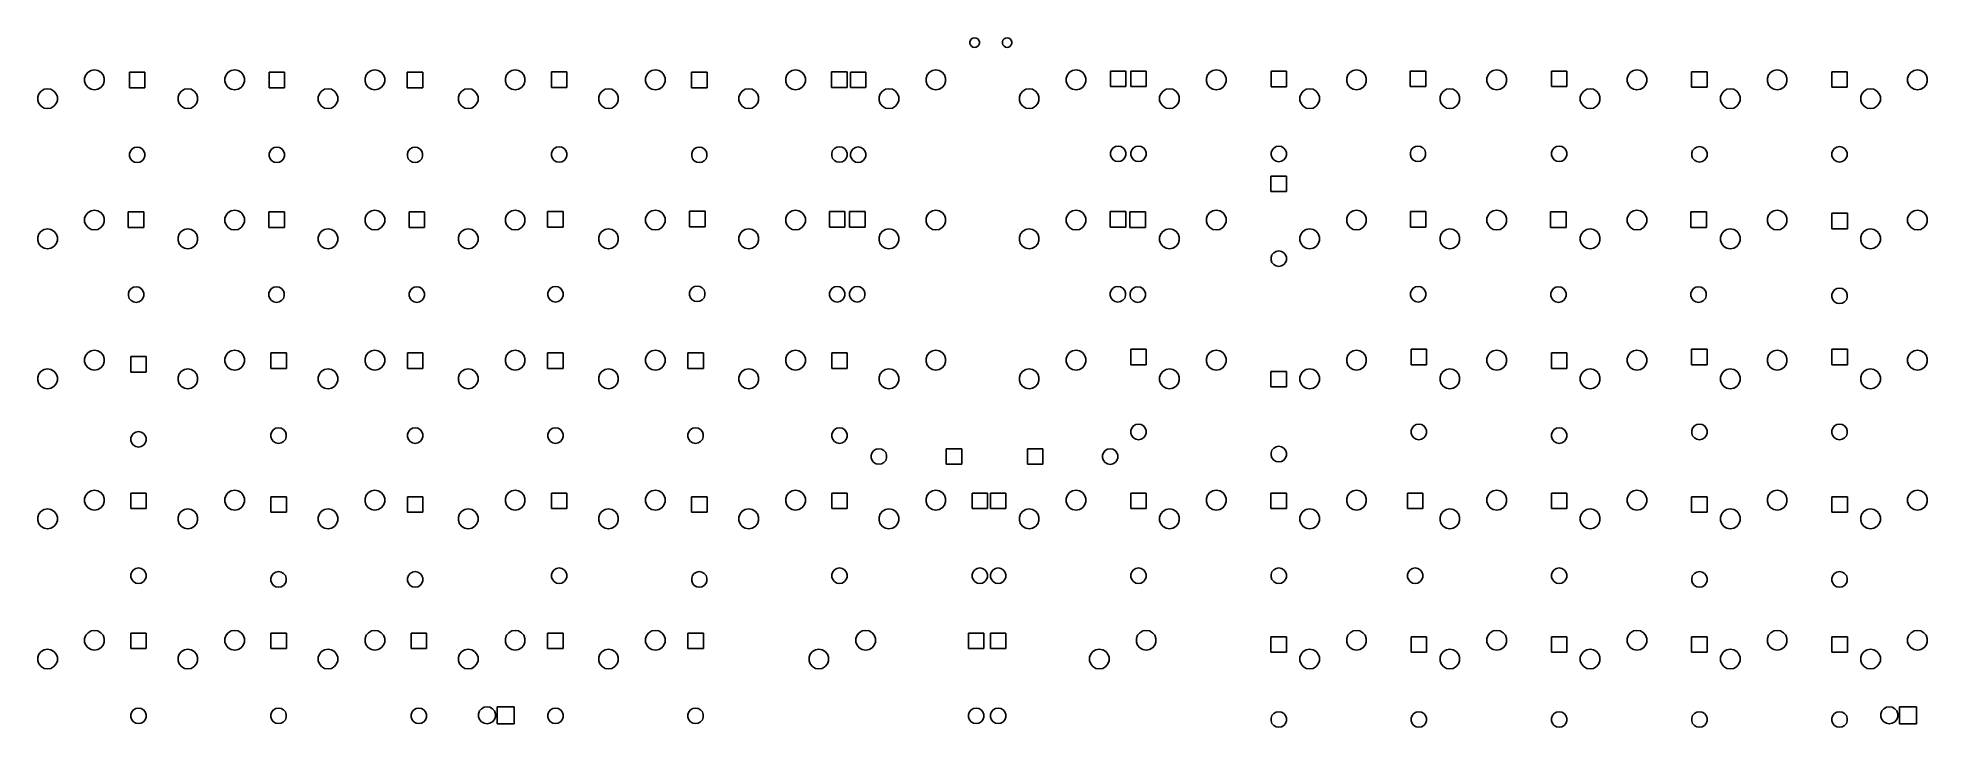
# Model space of a CAD drawing. Extents: x 17 to 273, y -105 to -11.
import ezdxf

# ---------------------------------------------------------------- set-up
doc = ezdxf.new("R2010")
doc.units = 0
doc.header["$MEASUREMENT"] = 0
doc.layers.add('BLACK', color=7, linetype='CONTINUOUS')

msp = doc.modelspace()

# ---------------------------------------------------------------- linework, layer by layer
at = {"layer": 'Black'}
for p, q in [((143.158, -11.7377), (143.236, -11.5249)), ((143.158, -11.9641), (143.158, -11.7377)), ((143.236, -12.1769), (143.158, -11.9641)), ((143.236, -11.5249), (143.381, -11.3514)), ((143.381, -12.3504), (143.236, -12.1769)), ((143.381, -11.3514), (143.577, -11.2382)), ((143.577, -12.4636), (143.381, -12.3504)), ((143.577, -11.2382), (143.8, -11.1988)), ((143.8, -12.503), (143.577, -12.4636)), ((143.8, -11.1988), (144.023, -11.2382)), ((144.023, -12.4636), (143.8, -12.503)), ((144.023, -11.2382), (144.219, -11.3514)), ((144.219, -12.3504), (144.023, -12.4636)), ((144.219, -11.3514), (144.365, -11.5249)), ((144.365, -12.1769), (144.219, -12.3504)), ((144.365, -11.5249), (144.443, -11.7377)), ((144.443, -11.9641), (144.365, -12.1769)), ((144.443, -11.7377), (144.443, -11.9641)), ((147.557, -11.7377), (147.635, -11.5249)), ((147.557, -11.9641), (147.557, -11.7377)), ((147.635, -12.1769), (147.557, -11.9641)), ((147.635, -11.5249), (147.781, -11.3514)), ((147.781, -12.3504), (147.635, -12.1769)), ((147.781, -11.3514), (147.977, -11.2382)), ((147.977, -12.4636), (147.781, -12.3504)), ((147.977, -11.2382), (148.2, -11.1988)), ((148.2, -12.503), (147.977, -12.4636)), ((148.2, -11.1988), (148.423, -11.2382)), ((148.423, -12.4636), (148.2, -12.503)), ((148.423, -11.2382), (148.619, -11.3514)), ((148.619, -12.3504), (148.423, -12.4636)), ((148.619, -11.3514), (148.764, -11.5249)), ((148.764, -12.1769), (148.619, -12.3504)), ((148.764, -11.5249), (148.842, -11.7377)), ((148.842, -11.9641), (148.764, -12.1769)), ((148.842, -11.7377), (148.842, -11.9641)), ((23.2124, -16.6859), (23.3725, -16.2459)), ((23.2124, -17.1541), (23.2124, -16.6859)), ((23.3725, -17.5941), (23.2124, -17.1541)), ((23.3725, -16.2459), (23.6734, -15.8873)), ((23.6734, -17.9527), (23.3725, -17.5941)), ((23.6734, -15.8873), (24.0789, -15.6532)), ((24.0789, -15.6532), (24.54, -15.5719)), ((24.54, -15.5719), (25.0011, -15.6532)), ((25.0011, -15.6532), (25.4066, -15.8873)), ((25.4066, -15.8873), (25.7075, -16.2459)), ((25.7075, -17.5941), (25.4066, -17.9527)), ((25.7075, -16.2459), (25.8676, -16.6859)), ((25.8676, -17.1541), (25.7075, -17.5941)), ((25.8676, -16.6859), (25.8676, -17.1541)), ((29.2728, -17.9751), (29.2728, -15.8759)), ((29.2728, -15.8759), (31.3721, -15.8759)), ((31.3721, -15.8759), (31.3721, -17.9751)), ((42.2124, -16.6859), (42.3725, -16.2459)), ((42.2124, -17.1541), (42.2124, -16.6859)), ((42.3725, -17.5941), (42.2124, -17.1541)), ((42.3725, -16.2459), (42.6734, -15.8873)), ((42.6734, -17.9527), (42.3725, -17.5941)), ((42.6734, -15.8873), (43.0789, -15.6532)), ((43.0789, -15.6532), (43.54, -15.5719)), ((43.54, -15.5719), (44.0011, -15.6532)), ((44.0011, -15.6532), (44.4066, -15.8873)), ((44.4066, -15.8873), (44.7075, -16.2459)), ((44.7075, -17.5941), (44.4066, -17.9527)), ((44.7075, -16.2459), (44.8676, -16.6859)), ((44.8676, -17.1541), (44.7075, -17.5941)), ((44.8676, -16.6859), (44.8676, -17.1541)), ((48.1978, -17.9751), (48.1978, -15.8759)), ((48.1978, -15.8759), (50.2971, -15.8759)), ((50.2971, -15.8759), (50.2971, -17.9751)), ((61.2124, -16.6859), (61.3725, -16.2459)), ((61.2124, -17.1541), (61.2124, -16.6859)), ((61.3725, -17.5941), (61.2124, -17.1541)), ((61.3725, -16.2459), (61.6734, -15.8873)), ((61.6734, -17.9527), (61.3725, -17.5941)), ((61.6734, -15.8873), (62.0789, -15.6532)), ((62.0789, -15.6532), (62.54, -15.5719)), ((62.54, -15.5719), (63.0011, -15.6532)), ((63.0011, -15.6532), (63.4066, -15.8873)), ((63.4066, -15.8873), (63.7075, -16.2459)), ((63.7075, -17.5941), (63.4066, -17.9527)), ((63.7075, -16.2459), (63.8676, -16.6859)), ((63.8676, -17.1541), (63.7075, -17.5941)), ((63.8676, -16.6859), (63.8676, -17.1541)), ((66.9228, -17.9751), (66.9228, -15.8759)), ((66.9228, -15.8759), (69.0221, -15.8759)), ((69.0221, -15.8759), (69.0221, -17.9751)), ((80.2124, -16.6859), (80.3725, -16.2459)), ((80.2124, -17.1541), (80.2124, -16.6859)), ((80.3725, -17.5941), (80.2124, -17.1541)), ((80.3725, -16.2459), (80.6734, -15.8873)), ((80.6734, -17.9527), (80.3725, -17.5941)), ((80.6734, -15.8873), (81.0789, -15.6532)), ((81.0789, -15.6532), (81.54, -15.5719)), ((81.54, -15.5719), (82.0011, -15.6532)), ((82.0011, -15.6532), (82.4066, -15.8873)), ((82.4066, -15.8873), (82.7075, -16.2459)), ((82.7075, -17.5941), (82.4066, -17.9527)), ((82.7075, -16.2459), (82.8676, -16.6859)), ((82.8676, -17.1541), (82.7075, -17.5941)), ((82.8676, -16.6859), (82.8676, -17.1541)), ((86.4478, -17.9251), (86.4478, -15.8259)), ((86.4478, -15.8259), (88.5471, -15.8259)), ((88.5471, -15.8259), (88.5471, -17.9251)), ((99.2124, -16.6859), (99.3725, -16.2459)), ((99.2124, -17.1541), (99.2124, -16.6859)), ((99.3725, -17.5941), (99.2124, -17.1541)), ((99.3725, -16.2459), (99.6734, -15.8873)), ((99.6734, -17.9527), (99.3725, -17.5941)), ((99.6734, -15.8873), (100.079, -15.6532)), ((100.079, -15.6532), (100.54, -15.5719)), ((100.54, -15.5719), (101.001, -15.6532)), ((101.001, -15.6532), (101.407, -15.8873)), ((101.407, -15.8873), (101.708, -16.2459)), ((101.708, -17.5941), (101.407, -17.9527)), ((101.708, -16.2459), (101.868, -16.6859)), ((101.868, -17.1541), (101.708, -17.5941)), ((101.868, -16.6859), (101.868, -17.1541)), ((105.448, -17.9751), (105.448, -15.8759)), ((105.448, -15.8759), (107.547, -15.8759)), ((107.547, -15.8759), (107.547, -17.9751)), ((118.212, -16.6859), (118.372, -16.2459)), ((118.212, -17.1541), (118.212, -16.6859)), ((118.372, -17.5941), (118.212, -17.1541)), ((118.372, -16.2459), (118.673, -15.8873)), ((118.673, -17.9527), (118.372, -17.5941)), ((118.673, -15.8873), (119.079, -15.6532)), ((119.079, -15.6532), (119.54, -15.5719)), ((119.54, -15.5719), (120.001, -15.6532)), ((120.001, -15.6532), (120.407, -15.8873)), ((120.407, -15.8873), (120.708, -16.2459)), ((120.708, -17.5941), (120.407, -17.9527)), ((120.708, -16.2459), (120.868, -16.6859)), ((120.868, -17.1541), (120.708, -17.5941)), ((120.868, -16.6859), (120.868, -17.1541)), ((124.423, -17.9251), (124.423, -15.8259)), ((124.423, -15.8259), (126.522, -15.8259)), ((126.522, -15.8259), (126.522, -17.9251)), ((126.973, -17.9502), (126.973, -15.8509)), ((126.973, -15.8509), (129.072, -15.8509)), ((129.072, -15.8509), (129.072, -17.9502)), ((137.212, -16.6859), (137.372, -16.2459)), ((137.212, -17.1541), (137.212, -16.6859)), ((137.372, -17.5941), (137.212, -17.1541)), ((137.372, -16.2459), (137.673, -15.8873)), ((137.673, -17.9527), (137.372, -17.5941)), ((137.673, -15.8873), (138.079, -15.6532)), ((138.079, -15.6532), (138.54, -15.5719)), ((138.54, -15.5719), (139.001, -15.6532)), ((139.001, -15.6532), (139.407, -15.8873)), ((139.407, -15.8873), (139.708, -16.2459)), ((139.708, -17.5941), (139.407, -17.9527)), ((139.708, -16.2459), (139.868, -16.6859)), ((139.868, -17.1541), (139.708, -17.5941)), ((139.868, -16.6859), (139.868, -17.1541)), ((156.212, -16.6859), (156.372, -16.2459)), ((156.212, -17.1541), (156.212, -16.6859)), ((156.372, -17.5941), (156.212, -17.1541)), ((156.372, -16.2459), (156.673, -15.8873)), ((156.673, -17.9527), (156.372, -17.5941)), ((156.673, -15.8873), (157.079, -15.6532)), ((157.079, -15.6532), (157.54, -15.5719)), ((157.54, -15.5719), (158.001, -15.6532)), ((158.001, -15.6532), (158.407, -15.8873)), ((158.407, -15.8873), (158.708, -16.2459)), ((158.708, -17.5941), (158.407, -17.9527)), ((158.708, -16.2459), (158.868, -16.6859)), ((158.868, -17.1541), (158.708, -17.5941)), ((158.868, -16.6859), (158.868, -17.1541)), ((162.198, -17.8252), (162.198, -15.7259)), ((162.198, -15.7259), (164.297, -15.7259)), ((164.297, -17.8252), (162.198, -17.8252)), ((164.297, -15.7259), (164.297, -17.8252)), ((164.948, -17.8252), (164.948, -15.7259)), ((164.948, -15.7259), (167.047, -15.7259)), ((167.047, -17.8252), (164.948, -17.8252)), ((167.047, -15.7259), (167.047, -17.8252)), ((175.212, -16.6859), (175.372, -16.2459)), ((175.212, -17.1541), (175.212, -16.6859)), ((175.372, -17.5941), (175.212, -17.1541)), ((175.372, -16.2459), (175.673, -15.8873)), ((175.673, -17.9527), (175.372, -17.5941)), ((175.673, -15.8873), (176.079, -15.6532)), ((176.079, -15.6532), (176.54, -15.5719)), ((176.54, -15.5719), (177.001, -15.6532)), ((177.001, -15.6532), (177.407, -15.8873)), ((177.407, -15.8873), (177.708, -16.2459)), ((177.708, -17.5941), (177.407, -17.9527)), ((177.708, -16.2459), (177.868, -16.6859)), ((177.868, -17.1541), (177.708, -17.5941)), ((177.868, -16.6859), (177.868, -17.1541)), ((183.973, -17.8501), (183.973, -15.7509)), ((183.973, -15.7509), (186.072, -15.7509)), ((186.072, -17.8501), (183.973, -17.8501)), ((186.072, -15.7509), (186.072, -17.8501)), ((194.212, -16.6859), (194.372, -16.2459)), ((194.212, -17.1541), (194.212, -16.6859)), ((194.372, -17.5941), (194.212, -17.1541)), ((194.372, -16.2459), (194.673, -15.8873)), ((194.673, -17.9527), (194.372, -17.5941)), ((194.673, -15.8873), (195.079, -15.6532)), ((195.079, -15.6532), (195.54, -15.5719)), ((195.54, -15.5719), (196.001, -15.6532)), ((196.001, -15.6532), (196.407, -15.8873)), ((196.407, -15.8873), (196.708, -16.2459)), ((196.708, -17.5941), (196.407, -17.9527)), ((196.708, -16.2459), (196.868, -16.6859)), ((196.868, -17.1541), (196.708, -17.5941)), ((196.868, -16.6859), (196.868, -17.1541)), ((202.823, -17.8252), (202.823, -15.7259)), ((202.823, -15.7259), (204.922, -15.7259)), ((204.922, -17.8252), (202.823, -17.8252)), ((204.922, -15.7259), (204.922, -17.8252)), ((213.212, -16.6859), (213.372, -16.2459)), ((213.212, -17.1541), (213.212, -16.6859)), ((213.372, -17.5941), (213.212, -17.1541)), ((213.372, -16.2459), (213.673, -15.8873)), ((213.673, -17.9527), (213.372, -17.5941)), ((213.673, -15.8873), (214.079, -15.6532)), ((214.079, -15.6532), (214.54, -15.5719)), ((214.54, -15.5719), (215.001, -15.6532)), ((215.001, -15.6532), (215.407, -15.8873)), ((215.407, -15.8873), (215.708, -16.2459)), ((215.708, -17.5941), (215.407, -17.9527)), ((215.708, -16.2459), (215.868, -16.6859)), ((215.868, -17.1541), (215.708, -17.5941)), ((215.868, -16.6859), (215.868, -17.1541)), ((221.948, -17.8252), (221.948, -15.7259)), ((221.948, -15.7259), (224.047, -15.7259)), ((224.047, -17.8252), (221.948, -17.8252)), ((224.047, -15.7259), (224.047, -17.8252)), ((232.212, -16.6859), (232.372, -16.2459)), ((232.212, -17.1541), (232.212, -16.6859)), ((232.372, -17.5941), (232.212, -17.1541)), ((232.372, -16.2459), (232.673, -15.8873)), ((232.673, -17.9527), (232.372, -17.5941)), ((232.673, -15.8873), (233.079, -15.6532)), ((233.079, -15.6532), (233.54, -15.5719)), ((233.54, -15.5719), (234.001, -15.6532)), ((234.001, -15.6532), (234.407, -15.8873)), ((234.407, -15.8873), (234.708, -16.2459)), ((234.708, -17.5941), (234.407, -17.9527)), ((234.708, -16.2459), (234.868, -16.6859)), ((234.868, -17.1541), (234.708, -17.5941)), ((234.868, -16.6859), (234.868, -17.1541)), ((240.948, -17.9002), (240.948, -15.8009)), ((240.948, -15.8009), (243.047, -15.8009)), ((243.047, -17.9002), (240.948, -17.9002)), ((243.047, -15.8009), (243.047, -17.9002)), ((251.212, -16.6859), (251.372, -16.2459)), ((251.212, -17.1541), (251.212, -16.6859)), ((251.372, -17.5941), (251.212, -17.1541)), ((251.372, -16.2459), (251.673, -15.8873)), ((251.673, -17.9527), (251.372, -17.5941)), ((251.673, -15.8873), (252.079, -15.6532)), ((252.079, -15.6532), (252.54, -15.5719)), ((252.54, -15.5719), (253.001, -15.6532)), ((253.001, -15.6532), (253.407, -15.8873)), ((253.407, -15.8873), (253.708, -16.2459)), ((253.708, -17.5941), (253.407, -17.9527)), ((253.708, -16.2459), (253.868, -16.6859)), ((253.868, -17.1541), (253.708, -17.5941)), ((253.868, -16.6859), (253.868, -17.1541)), ((259.923, -17.9002), (259.923, -15.8009)), ((259.923, -15.8009), (262.022, -15.8009)), ((262.022, -17.9002), (259.923, -17.9002)), ((262.022, -15.8009), (262.022, -17.9002)), ((270.212, -16.6859), (270.372, -16.2459)), ((270.212, -17.1541), (270.212, -16.6859)), ((270.372, -17.5941), (270.212, -17.1541)), ((270.372, -16.2459), (270.673, -15.8873)), ((270.673, -17.9527), (270.372, -17.5941)), ((270.673, -15.8873), (271.079, -15.6532)), ((271.079, -15.6532), (271.54, -15.5719)), ((271.54, -15.5719), (272.001, -15.6532)), ((272.001, -15.6532), (272.407, -15.8873)), ((272.407, -15.8873), (272.708, -16.2459)), ((272.708, -17.5941), (272.407, -17.9527)), ((272.708, -16.2459), (272.868, -16.6859)), ((272.868, -17.1541), (272.708, -17.5941)), ((272.868, -16.6859), (272.868, -17.1541)), ((16.8624, -19.2259), (17.0225, -18.7859)), ((16.8624, -19.6941), (16.8624, -19.2259)), ((17.0225, -20.1341), (16.8624, -19.6941)), ((17.0225, -18.7859), (17.3234, -18.4273)), ((17.3234, -20.4927), (17.0225, -20.1341)), ((17.3234, -18.4273), (17.7289, -18.1932)), ((17.7289, -18.1932), (18.19, -18.1119)), ((18.19, -18.1119), (18.6511, -18.1932)), ((18.6511, -18.1932), (19.0566, -18.4273)), ((19.0566, -18.4273), (19.3575, -18.7859)), ((19.3575, -20.1341), (19.0566, -20.4927)), ((19.3575, -18.7859), (19.5176, -19.2259)), ((19.5176, -19.6941), (19.3575, -20.1341)), ((19.5176, -19.2259), (19.5176, -19.6941)), ((24.0789, -18.1868), (23.6734, -17.9527)), ((24.54, -18.2681), (24.0789, -18.1868)), ((25.0011, -18.1868), (24.54, -18.2681)), ((25.4066, -17.9527), (25.0011, -18.1868)), ((31.3721, -17.9751), (29.2728, -17.9751)), ((35.8624, -19.2259), (36.0225, -18.7859)), ((35.8624, -19.6941), (35.8624, -19.2259)), ((36.0225, -20.1341), (35.8624, -19.6941)), ((36.0225, -18.7859), (36.3234, -18.4273)), ((36.3234, -20.4927), (36.0225, -20.1341)), ((36.3234, -18.4273), (36.7289, -18.1932)), ((36.7289, -18.1932), (37.19, -18.1119)), ((37.19, -18.1119), (37.6511, -18.1932)), ((37.6511, -18.1932), (38.0566, -18.4273)), ((38.0566, -18.4273), (38.3575, -18.7859)), ((38.3575, -20.1341), (38.0566, -20.4927)), ((38.3575, -18.7859), (38.5176, -19.2259)), ((38.5176, -19.6941), (38.3575, -20.1341)), ((38.5176, -19.2259), (38.5176, -19.6941)), ((43.0789, -18.1868), (42.6734, -17.9527)), ((43.54, -18.2681), (43.0789, -18.1868)), ((44.0011, -18.1868), (43.54, -18.2681)), ((44.4066, -17.9527), (44.0011, -18.1868)), ((50.2971, -17.9751), (48.1978, -17.9751)), ((54.8624, -19.2259), (55.0225, -18.7859)), ((54.8624, -19.6941), (54.8624, -19.2259)), ((55.0225, -20.1341), (54.8624, -19.6941)), ((55.0225, -18.7859), (55.3234, -18.4273)), ((55.3234, -20.4927), (55.0225, -20.1341)), ((55.3234, -18.4273), (55.7289, -18.1932)), ((55.7289, -18.1932), (56.19, -18.1119)), ((56.19, -18.1119), (56.6511, -18.1932)), ((56.6511, -18.1932), (57.0566, -18.4273)), ((57.0566, -18.4273), (57.3575, -18.7859)), ((57.3575, -20.1341), (57.0566, -20.4927)), ((57.3575, -18.7859), (57.5176, -19.2259)), ((57.5176, -19.6941), (57.3575, -20.1341)), ((57.5176, -19.2259), (57.5176, -19.6941)), ((62.0789, -18.1868), (61.6734, -17.9527)), ((62.54, -18.2681), (62.0789, -18.1868)), ((63.0011, -18.1868), (62.54, -18.2681)), ((63.4066, -17.9527), (63.0011, -18.1868)), ((69.0221, -17.9751), (66.9228, -17.9751)), ((73.8624, -19.2259), (74.0225, -18.7859)), ((73.8624, -19.6941), (73.8624, -19.2259)), ((74.0225, -20.1341), (73.8624, -19.6941)), ((74.0225, -18.7859), (74.3234, -18.4273)), ((74.3234, -20.4927), (74.0225, -20.1341)), ((74.3234, -18.4273), (74.7289, -18.1932)), ((74.7289, -18.1932), (75.19, -18.1119)), ((75.19, -18.1119), (75.6511, -18.1932)), ((75.6511, -18.1932), (76.0566, -18.4273)), ((76.0566, -18.4273), (76.3575, -18.7859)), ((76.3575, -20.1341), (76.0566, -20.4927)), ((76.3575, -18.7859), (76.5176, -19.2259)), ((76.5176, -19.6941), (76.3575, -20.1341)), ((76.5176, -19.2259), (76.5176, -19.6941)), ((81.0789, -18.1868), (80.6734, -17.9527)), ((81.54, -18.2681), (81.0789, -18.1868)), ((82.0011, -18.1868), (81.54, -18.2681)), ((82.4066, -17.9527), (82.0011, -18.1868)), ((88.5471, -17.9251), (86.4478, -17.9251)), ((92.8624, -19.2259), (93.0225, -18.7859)), ((92.8624, -19.6941), (92.8624, -19.2259)), ((93.0225, -20.1341), (92.8624, -19.6941)), ((93.0225, -18.7859), (93.3234, -18.4273)), ((93.3234, -20.4927), (93.0225, -20.1341)), ((93.3234, -18.4273), (93.7289, -18.1932)), ((93.7289, -18.1932), (94.19, -18.1119)), ((94.19, -18.1119), (94.6511, -18.1932)), ((94.6511, -18.1932), (95.0566, -18.4273)), ((95.0566, -18.4273), (95.3575, -18.7859)), ((95.3575, -20.1341), (95.0566, -20.4927)), ((95.3575, -18.7859), (95.5176, -19.2259)), ((95.5176, -19.6941), (95.3575, -20.1341)), ((95.5176, -19.2259), (95.5176, -19.6941)), ((100.079, -18.1868), (99.6734, -17.9527)), ((100.54, -18.2681), (100.079, -18.1868)), ((101.001, -18.1868), (100.54, -18.2681)), ((101.407, -17.9527), (101.001, -18.1868)), ((107.547, -17.9751), (105.448, -17.9751)), ((111.862, -19.2259), (112.022, -18.7859)), ((111.862, -19.6941), (111.862, -19.2259)), ((112.022, -20.1341), (111.862, -19.6941)), ((112.022, -18.7859), (112.323, -18.4273)), ((112.323, -20.4927), (112.022, -20.1341)), ((112.323, -18.4273), (112.729, -18.1932)), ((112.729, -18.1932), (113.19, -18.1119)), ((113.19, -18.1119), (113.651, -18.1932)), ((113.651, -18.1932), (114.057, -18.4273)), ((114.057, -18.4273), (114.358, -18.7859)), ((114.358, -20.1341), (114.057, -20.4927)), ((114.358, -18.7859), (114.518, -19.2259)), ((114.518, -19.6941), (114.358, -20.1341)), ((114.518, -19.2259), (114.518, -19.6941)), ((119.079, -18.1868), (118.673, -17.9527)), ((119.54, -18.2681), (119.079, -18.1868)), ((120.001, -18.1868), (119.54, -18.2681)), ((120.407, -17.9527), (120.001, -18.1868)), ((126.522, -17.9251), (124.423, -17.9251)), ((129.072, -17.9502), (126.973, -17.9502)), ((130.862, -19.2259), (131.022, -18.7859)), ((130.862, -19.6941), (130.862, -19.2259)), ((131.022, -20.1341), (130.862, -19.6941)), ((131.022, -18.7859), (131.323, -18.4273)), ((131.323, -20.4927), (131.022, -20.1341)), ((131.323, -18.4273), (131.729, -18.1932)), ((131.729, -18.1932), (132.19, -18.1119)), ((132.19, -18.1119), (132.651, -18.1932)), ((132.651, -18.1932), (133.057, -18.4273)), ((133.057, -18.4273), (133.358, -18.7859)), ((133.358, -20.1341), (133.057, -20.4927)), ((133.358, -18.7859), (133.518, -19.2259)), ((133.518, -19.6941), (133.358, -20.1341)), ((133.518, -19.2259), (133.518, -19.6941)), ((138.079, -18.1868), (137.673, -17.9527)), ((138.54, -18.2681), (138.079, -18.1868)), ((139.001, -18.1868), (138.54, -18.2681)), ((139.407, -17.9527), (139.001, -18.1868)), ((149.862, -19.2259), (150.022, -18.7859)), ((149.862, -19.6941), (149.862, -19.2259)), ((150.022, -20.1341), (149.862, -19.6941)), ((150.022, -18.7859), (150.323, -18.4273)), ((150.323, -20.4927), (150.022, -20.1341)), ((150.323, -18.4273), (150.729, -18.1932)), ((150.729, -18.1932), (151.19, -18.1119)), ((151.19, -18.1119), (151.651, -18.1932)), ((151.651, -18.1932), (152.057, -18.4273)), ((152.057, -18.4273), (152.358, -18.7859)), ((152.358, -20.1341), (152.057, -20.4927)), ((152.358, -18.7859), (152.518, -19.2259)), ((152.518, -19.6941), (152.358, -20.1341)), ((152.518, -19.2259), (152.518, -19.6941)), ((157.079, -18.1868), (156.673, -17.9527)), ((157.54, -18.2681), (157.079, -18.1868)), ((158.001, -18.1868), (157.54, -18.2681)), ((158.407, -17.9527), (158.001, -18.1868)), ((168.862, -19.2259), (169.022, -18.7859)), ((168.862, -19.6941), (168.862, -19.2259)), ((169.022, -20.1341), (168.862, -19.6941)), ((169.022, -18.7859), (169.323, -18.4273)), ((169.323, -20.4927), (169.022, -20.1341)), ((169.323, -18.4273), (169.729, -18.1932)), ((169.729, -18.1932), (170.19, -18.1119)), ((170.19, -18.1119), (170.651, -18.1932)), ((170.651, -18.1932), (171.057, -18.4273)), ((171.057, -18.4273), (171.358, -18.7859)), ((171.358, -20.1341), (171.057, -20.4927)), ((171.358, -18.7859), (171.518, -19.2259)), ((171.518, -19.6941), (171.358, -20.1341)), ((171.518, -19.2259), (171.518, -19.6941)), ((176.079, -18.1868), (175.673, -17.9527)), ((176.54, -18.2681), (176.079, -18.1868)), ((177.001, -18.1868), (176.54, -18.2681)), ((177.407, -17.9527), (177.001, -18.1868)), ((187.862, -19.2259), (188.022, -18.7859)), ((187.862, -19.6941), (187.862, -19.2259)), ((188.022, -20.1341), (187.862, -19.6941)), ((188.022, -18.7859), (188.323, -18.4273)), ((188.323, -20.4927), (188.022, -20.1341)), ((188.323, -18.4273), (188.729, -18.1932)), ((188.729, -18.1932), (189.19, -18.1119)), ((189.19, -18.1119), (189.651, -18.1932)), ((189.651, -18.1932), (190.057, -18.4273)), ((190.057, -18.4273), (190.358, -18.7859)), ((190.358, -20.1341), (190.057, -20.4927)), ((190.358, -18.7859), (190.518, -19.2259)), ((190.518, -19.6941), (190.358, -20.1341)), ((190.518, -19.2259), (190.518, -19.6941)), ((195.079, -18.1868), (194.673, -17.9527)), ((195.54, -18.2681), (195.079, -18.1868)), ((196.001, -18.1868), (195.54, -18.2681)), ((196.407, -17.9527), (196.001, -18.1868)), ((206.862, -19.2259), (207.022, -18.7859)), ((206.862, -19.6941), (206.862, -19.2259)), ((207.022, -20.1341), (206.862, -19.6941)), ((207.022, -18.7859), (207.323, -18.4273)), ((207.323, -20.4927), (207.022, -20.1341)), ((207.323, -18.4273), (207.729, -18.1932)), ((207.729, -18.1932), (208.19, -18.1119)), ((208.19, -18.1119), (208.651, -18.1932)), ((208.651, -18.1932), (209.057, -18.4273)), ((209.057, -18.4273), (209.358, -18.7859)), ((209.358, -20.1341), (209.057, -20.4927)), ((209.358, -18.7859), (209.518, -19.2259)), ((209.518, -19.6941), (209.358, -20.1341)), ((209.518, -19.2259), (209.518, -19.6941)), ((214.079, -18.1868), (213.673, -17.9527)), ((214.54, -18.2681), (214.079, -18.1868)), ((215.001, -18.1868), (214.54, -18.2681)), ((215.407, -17.9527), (215.001, -18.1868)), ((225.862, -19.2259), (226.022, -18.7859)), ((225.862, -19.6941), (225.862, -19.2259)), ((226.022, -20.1341), (225.862, -19.6941)), ((226.022, -18.7859), (226.323, -18.4273)), ((226.323, -20.4927), (226.022, -20.1341)), ((226.323, -18.4273), (226.729, -18.1932)), ((226.729, -18.1932), (227.19, -18.1119)), ((227.19, -18.1119), (227.651, -18.1932)), ((227.651, -18.1932), (228.057, -18.4273)), ((228.057, -18.4273), (228.358, -18.7859)), ((228.358, -20.1341), (228.057, -20.4927)), ((228.358, -18.7859), (228.518, -19.2259)), ((228.518, -19.6941), (228.358, -20.1341)), ((228.518, -19.2259), (228.518, -19.6941)), ((233.079, -18.1868), (232.673, -17.9527)), ((233.54, -18.2681), (233.079, -18.1868)), ((234.001, -18.1868), (233.54, -18.2681)), ((234.407, -17.9527), (234.001, -18.1868)), ((244.862, -19.2259), (245.022, -18.7859)), ((244.862, -19.6941), (244.862, -19.2259)), ((245.022, -20.1341), (244.862, -19.6941)), ((245.022, -18.7859), (245.323, -18.4273)), ((245.323, -20.4927), (245.022, -20.1341)), ((245.323, -18.4273), (245.729, -18.1932)), ((245.729, -18.1932), (246.19, -18.1119)), ((246.19, -18.1119), (246.651, -18.1932)), ((246.651, -18.1932), (247.057, -18.4273)), ((247.057, -18.4273), (247.358, -18.7859)), ((247.358, -20.1341), (247.057, -20.4927)), ((247.358, -18.7859), (247.518, -19.2259)), ((247.518, -19.6941), (247.358, -20.1341)), ((247.518, -19.2259), (247.518, -19.6941)), ((252.079, -18.1868), (251.673, -17.9527)), ((252.54, -18.2681), (252.079, -18.1868)), ((253.001, -18.1868), (252.54, -18.2681)), ((253.407, -17.9527), (253.001, -18.1868)), ((263.862, -19.2259), (264.022, -18.7859)), ((263.862, -19.6941), (263.862, -19.2259)), ((264.022, -20.1341), (263.862, -19.6941)), ((264.022, -18.7859), (264.323, -18.4273)), ((264.323, -20.4927), (264.022, -20.1341)), ((264.323, -18.4273), (264.729, -18.1932)), ((264.729, -18.1932), (265.19, -18.1119)), ((265.19, -18.1119), (265.651, -18.1932)), ((265.651, -18.1932), (266.057, -18.4273)), ((266.057, -18.4273), (266.358, -18.7859)), ((266.358, -20.1341), (266.057, -20.4927)), ((266.358, -18.7859), (266.518, -19.2259)), ((266.518, -19.6941), (266.358, -20.1341)), ((266.518, -19.2259), (266.518, -19.6941)), ((271.079, -18.1868), (270.673, -17.9527)), ((271.54, -18.2681), (271.079, -18.1868)), ((272.001, -18.1868), (271.54, -18.2681)), ((272.407, -17.9527), (272.001, -18.1868)), ((17.7289, -20.7268), (17.3234, -20.4927)), ((18.19, -20.8081), (17.7289, -20.7268)), ((18.6511, -20.7268), (18.19, -20.8081)), ((19.0566, -20.4927), (18.6511, -20.7268)), ((36.7289, -20.7268), (36.3234, -20.4927)), ((37.19, -20.8081), (36.7289, -20.7268)), ((37.6511, -20.7268), (37.19, -20.8081)), ((38.0566, -20.4927), (37.6511, -20.7268)), ((55.7289, -20.7268), (55.3234, -20.4927)), ((56.19, -20.8081), (55.7289, -20.7268)), ((56.6511, -20.7268), (56.19, -20.8081)), ((57.0566, -20.4927), (56.6511, -20.7268)), ((74.7289, -20.7268), (74.3234, -20.4927)), ((75.19, -20.8081), (74.7289, -20.7268)), ((75.6511, -20.7268), (75.19, -20.8081)), ((76.0566, -20.4927), (75.6511, -20.7268)), ((93.7289, -20.7268), (93.3234, -20.4927)), ((94.19, -20.8081), (93.7289, -20.7268)), ((94.6511, -20.7268), (94.19, -20.8081)), ((95.0566, -20.4927), (94.6511, -20.7268)), ((112.729, -20.7268), (112.323, -20.4927)), ((113.19, -20.8081), (112.729, -20.7268)), ((113.651, -20.7268), (113.19, -20.8081)), ((114.057, -20.4927), (113.651, -20.7268)), ((131.729, -20.7268), (131.323, -20.4927)), ((132.19, -20.8081), (131.729, -20.7268)), ((132.651, -20.7268), (132.19, -20.8081)), ((133.057, -20.4927), (132.651, -20.7268)), ((150.729, -20.7268), (150.323, -20.4927)), ((151.19, -20.8081), (150.729, -20.7268)), ((151.651, -20.7268), (151.19, -20.8081)), ((152.057, -20.4927), (151.651, -20.7268)), ((169.729, -20.7268), (169.323, -20.4927)), ((170.19, -20.8081), (169.729, -20.7268)), ((170.651, -20.7268), (170.19, -20.8081)), ((171.057, -20.4927), (170.651, -20.7268)), ((188.729, -20.7268), (188.323, -20.4927)), ((189.19, -20.8081), (188.729, -20.7268)), ((189.651, -20.7268), (189.19, -20.8081)), ((190.057, -20.4927), (189.651, -20.7268)), ((207.729, -20.7268), (207.323, -20.4927)), ((208.19, -20.8081), (207.729, -20.7268)), ((208.651, -20.7268), (208.19, -20.8081)), ((209.057, -20.4927), (208.651, -20.7268)), ((226.729, -20.7268), (226.323, -20.4927)), ((227.19, -20.8081), (226.729, -20.7268)), ((227.651, -20.7268), (227.19, -20.8081)), ((228.057, -20.4927), (227.651, -20.7268)), ((245.729, -20.7268), (245.323, -20.4927)), ((246.19, -20.8081), (245.729, -20.7268)), ((246.651, -20.7268), (246.19, -20.8081)), ((247.057, -20.4927), (246.651, -20.7268)), ((264.729, -20.7268), (264.323, -20.4927)), ((265.19, -20.8081), (264.729, -20.7268)), ((265.651, -20.7268), (265.19, -20.8081)), ((266.057, -20.4927), (265.651, -20.7268)), ((29.2848, -26.9026), (29.41, -26.5587)), ((29.2848, -27.2685), (29.2848, -26.9026)), ((29.41, -27.6123), (29.2848, -27.2685)), ((29.41, -26.5587), (29.6452, -26.2784)), ((29.6452, -27.8927), (29.41, -27.6123)), ((29.6452, -26.2784), (29.9621, -26.0954)), ((29.9621, -28.0756), (29.6452, -27.8927)), ((29.9621, -26.0954), (30.3225, -26.0319)), ((30.3225, -28.1392), (29.9621, -28.0756)), ((30.3225, -26.0319), (30.6828, -26.0954)), ((30.6828, -28.0756), (30.3225, -28.1392)), ((30.6828, -26.0954), (30.9997, -26.2784)), ((30.9997, -27.8927), (30.6828, -28.0756)), ((30.9997, -26.2784), (31.2349, -26.5587)), ((31.2349, -27.6123), (30.9997, -27.8927)), ((31.2349, -26.5587), (31.3601, -26.9026)), ((31.3601, -27.2685), (31.2349, -27.6123)), ((31.3601, -26.9026), (31.3601, -27.2685)), ((48.2098, -26.9026), (48.335, -26.5587)), ((48.2098, -27.2685), (48.2098, -26.9026)), ((48.335, -27.6123), (48.2098, -27.2685)), ((48.335, -26.5587), (48.5702, -26.2784)), ((48.5702, -27.8927), (48.335, -27.6123)), ((48.5702, -26.2784), (48.8871, -26.0954)), ((48.8871, -28.0756), (48.5702, -27.8927)), ((48.8871, -26.0954), (49.2475, -26.0319)), ((49.2475, -28.1392), (48.8871, -28.0756)), ((49.2475, -26.0319), (49.6078, -26.0954)), ((49.6078, -28.0756), (49.2475, -28.1392)), ((49.6078, -26.0954), (49.9247, -26.2784)), ((49.9247, -27.8927), (49.6078, -28.0756)), ((49.9247, -26.2784), (50.1599, -26.5587)), ((50.1599, -27.6123), (49.9247, -27.8927)), ((50.1599, -26.5587), (50.2851, -26.9026)), ((50.2851, -27.2685), (50.1599, -27.6123)), ((50.2851, -26.9026), (50.2851, -27.2685)), ((66.9348, -26.9026), (67.06, -26.5587)), ((66.9348, -27.2685), (66.9348, -26.9026)), ((67.06, -27.6123), (66.9348, -27.2685)), ((67.06, -26.5587), (67.2952, -26.2784)), ((67.2952, -27.8927), (67.06, -27.6123)), ((67.2952, -26.2784), (67.6121, -26.0954)), ((67.6121, -28.0756), (67.2952, -27.8927)), ((67.6121, -26.0954), (67.9725, -26.0319)), ((67.9725, -28.1392), (67.6121, -28.0756)), ((67.9725, -26.0319), (68.3328, -26.0954)), ((68.3328, -28.0756), (67.9725, -28.1392)), ((68.3328, -26.0954), (68.6497, -26.2784)), ((68.6497, -27.8927), (68.3328, -28.0756)), ((68.6497, -26.2784), (68.8849, -26.5587)), ((68.8849, -27.6123), (68.6497, -27.8927)), ((68.8849, -26.5587), (69.0101, -26.9026)), ((69.0101, -27.2685), (68.8849, -27.6123)), ((69.0101, -26.9026), (69.0101, -27.2685)), ((86.4598, -26.8526), (86.585, -26.5087)), ((86.4598, -27.2185), (86.4598, -26.8526)), ((86.585, -27.5623), (86.4598, -27.2185)), ((86.585, -26.5087), (86.8202, -26.2284)), ((86.8202, -27.8427), (86.585, -27.5623)), ((86.8202, -26.2284), (87.1371, -26.0454)), ((87.1371, -28.0256), (86.8202, -27.8427)), ((87.1371, -26.0454), (87.4975, -25.9819)), ((87.4975, -28.0892), (87.1371, -28.0256)), ((87.4975, -25.9819), (87.8578, -26.0454)), ((87.8578, -28.0256), (87.4975, -28.0892)), ((87.8578, -26.0454), (88.1747, -26.2284)), ((88.1747, -27.8427), (87.8578, -28.0256)), ((88.1747, -26.2284), (88.4099, -26.5087)), ((88.4099, -27.5623), (88.1747, -27.8427)), ((88.4099, -26.5087), (88.5351, -26.8526)), ((88.5351, -27.2185), (88.4099, -27.5623)), ((88.5351, -26.8526), (88.5351, -27.2185)), ((105.46, -26.9026), (105.585, -26.5587)), ((105.46, -27.2685), (105.46, -26.9026)), ((105.585, -27.6123), (105.46, -27.2685)), ((105.585, -26.5587), (105.82, -26.2784)), ((105.82, -27.8927), (105.585, -27.6123)), ((105.82, -26.2784), (106.137, -26.0954)), ((106.137, -28.0756), (105.82, -27.8927)), ((106.137, -26.0954), (106.497, -26.0319)), ((106.497, -28.1392), (106.137, -28.0756)), ((106.497, -26.0319), (106.858, -26.0954)), ((106.858, -28.0756), (106.497, -28.1392)), ((106.858, -26.0954), (107.175, -26.2784)), ((107.175, -27.8927), (106.858, -28.0756)), ((107.175, -26.2784), (107.41, -26.5587)), ((107.41, -27.6123), (107.175, -27.8927)), ((107.41, -26.5587), (107.535, -26.9026)), ((107.535, -27.2685), (107.41, -27.6123)), ((107.535, -26.9026), (107.535, -27.2685)), ((124.435, -26.8526), (124.56, -26.5087)), ((124.435, -27.2185), (124.435, -26.8526)), ((124.56, -27.5623), (124.435, -27.2185)), ((124.56, -26.5087), (124.795, -26.2284)), ((124.795, -27.8427), (124.56, -27.5623)), ((124.795, -26.2284), (125.112, -26.0454)), ((125.112, -28.0256), (124.795, -27.8427)), ((125.112, -26.0454), (125.472, -25.9819)), ((125.472, -28.0892), (125.112, -28.0256)), ((125.472, -25.9819), (125.833, -26.0454)), ((125.833, -28.0256), (125.472, -28.0892)), ((125.833, -26.0454), (126.15, -26.2284)), ((126.15, -27.8427), (125.833, -28.0256)), ((126.15, -26.2284), (126.385, -26.5087)), ((126.385, -27.5623), (126.15, -27.8427)), ((126.385, -26.5087), (126.51, -26.8526)), ((126.51, -27.2185), (126.385, -27.5623)), ((126.51, -26.8526), (126.51, -27.2185)), ((126.985, -26.8776), (127.11, -26.5337)), ((126.985, -27.2435), (126.985, -26.8776)), ((127.11, -27.5873), (126.985, -27.2435)), ((127.11, -26.5337), (127.345, -26.2534)), ((127.345, -27.8677), (127.11, -27.5873)), ((127.345, -26.2534), (127.662, -26.0704)), ((127.662, -28.0506), (127.345, -27.8677)), ((127.662, -26.0704), (128.022, -26.0069)), ((128.022, -28.1142), (127.662, -28.0506)), ((128.022, -26.0069), (128.383, -26.0704)), ((128.383, -28.0506), (128.022, -28.1142)), ((128.383, -26.0704), (128.7, -26.2534)), ((128.7, -27.8677), (128.383, -28.0506)), ((128.7, -26.2534), (128.935, -26.5337)), ((128.935, -27.5873), (128.7, -27.8677)), ((128.935, -26.5337), (129.06, -26.8776)), ((129.06, -27.2435), (128.935, -27.5873)), ((129.06, -26.8776), (129.06, -27.2435)), ((162.21, -26.7526), (162.335, -26.4087)), ((162.21, -27.1185), (162.21, -26.7526)), ((162.335, -27.4623), (162.21, -27.1185)), ((162.335, -26.4087), (162.57, -26.1284)), ((162.57, -27.7427), (162.335, -27.4623)), ((162.57, -26.1284), (162.887, -25.9454)), ((162.887, -27.9256), (162.57, -27.7427)), ((162.887, -25.9454), (163.247, -25.8819)), ((163.247, -27.9892), (162.887, -27.9256)), ((163.247, -25.8819), (163.608, -25.9454)), ((163.608, -27.9256), (163.247, -27.9892)), ((163.608, -25.9454), (163.925, -26.1284)), ((163.925, -27.7427), (163.608, -27.9256)), ((163.925, -26.1284), (164.16, -26.4087)), ((164.16, -27.4623), (163.925, -27.7427)), ((164.16, -26.4087), (164.285, -26.7526)), ((164.285, -27.1185), (164.16, -27.4623)), ((164.285, -26.7526), (164.285, -27.1185)), ((164.96, -26.7526), (165.085, -26.4087)), ((164.96, -27.1185), (164.96, -26.7526)), ((165.085, -27.4623), (164.96, -27.1185)), ((165.085, -26.4087), (165.32, -26.1284)), ((165.32, -27.7427), (165.085, -27.4623)), ((165.32, -26.1284), (165.637, -25.9454)), ((165.637, -27.9256), (165.32, -27.7427)), ((165.637, -25.9454), (165.997, -25.8819)), ((165.997, -27.9892), (165.637, -27.9256)), ((165.997, -25.8819), (166.358, -25.9454)), ((166.358, -27.9256), (165.997, -27.9892)), ((166.358, -25.9454), (166.675, -26.1284)), ((166.675, -27.7427), (166.358, -27.9256)), ((166.675, -26.1284), (166.91, -26.4087)), ((166.91, -27.4623), (166.675, -27.7427)), ((166.91, -26.4087), (167.035, -26.7526)), ((167.035, -27.1185), (166.91, -27.4623)), ((167.035, -26.7526), (167.035, -27.1185)), ((183.985, -26.7776), (184.11, -26.4337)), ((183.985, -27.1435), (183.985, -26.7776)), ((184.11, -27.4873), (183.985, -27.1435)), ((184.11, -26.4337), (184.345, -26.1534)), ((184.345, -27.7677), (184.11, -27.4873)), ((184.345, -26.1534), (184.662, -25.9704)), ((184.662, -27.9506), (184.345, -27.7677)), ((184.662, -25.9704), (185.022, -25.9069)), ((185.022, -28.0142), (184.662, -27.9506)), ((185.022, -25.9069), (185.383, -25.9704)), ((185.383, -27.9506), (185.022, -28.0142)), ((185.383, -25.9704), (185.7, -26.1534)), ((185.7, -27.7677), (185.383, -27.9506)), ((185.7, -26.1534), (185.935, -26.4337)), ((185.935, -27.4873), (185.7, -27.7677)), ((185.935, -26.4337), (186.06, -26.7776)), ((186.06, -27.1435), (185.935, -27.4873)), ((186.06, -26.7776), (186.06, -27.1435)), ((202.835, -26.7526), (202.96, -26.4087)), ((202.835, -27.1185), (202.835, -26.7526)), ((202.96, -27.4623), (202.835, -27.1185)), ((202.96, -26.4087), (203.195, -26.1284)), ((203.195, -27.7427), (202.96, -27.4623)), ((203.195, -26.1284), (203.512, -25.9454)), ((203.512, -27.9256), (203.195, -27.7427)), ((203.512, -25.9454), (203.872, -25.8819)), ((203.872, -27.9892), (203.512, -27.9256)), ((203.872, -25.8819), (204.233, -25.9454)), ((204.233, -27.9256), (203.872, -27.9892)), ((204.233, -25.9454), (204.55, -26.1284)), ((204.55, -27.7427), (204.233, -27.9256)), ((204.55, -26.1284), (204.785, -26.4087)), ((204.785, -27.4623), (204.55, -27.7427)), ((204.785, -26.4087), (204.91, -26.7526)), ((204.91, -27.1185), (204.785, -27.4623)), ((204.91, -26.7526), (204.91, -27.1185)), ((221.96, -26.7526), (222.085, -26.4087)), ((221.96, -27.1185), (221.96, -26.7526)), ((222.085, -27.4623), (221.96, -27.1185)), ((222.085, -26.4087), (222.32, -26.1284)), ((222.32, -27.7427), (222.085, -27.4623)), ((222.32, -26.1284), (222.637, -25.9454)), ((222.637, -27.9256), (222.32, -27.7427)), ((222.637, -25.9454), (222.997, -25.8819)), ((222.997, -27.9892), (222.637, -27.9256)), ((222.997, -25.8819), (223.358, -25.9454)), ((223.358, -27.9256), (222.997, -27.9892)), ((223.358, -25.9454), (223.675, -26.1284)), ((223.675, -27.7427), (223.358, -27.9256)), ((223.675, -26.1284), (223.91, -26.4087)), ((223.91, -27.4623), (223.675, -27.7427)), ((223.91, -26.4087), (224.035, -26.7526)), ((224.035, -27.1185), (223.91, -27.4623)), ((224.035, -26.7526), (224.035, -27.1185)), ((240.96, -26.8276), (241.085, -26.4837)), ((240.96, -27.1935), (240.96, -26.8276)), ((241.085, -27.5373), (240.96, -27.1935)), ((241.085, -26.4837), (241.32, -26.2034)), ((241.32, -27.8177), (241.085, -27.5373)), ((241.32, -26.2034), (241.637, -26.0204)), ((241.637, -28.0006), (241.32, -27.8177)), ((241.637, -26.0204), (241.997, -25.9569)), ((241.997, -28.0642), (241.637, -28.0006)), ((241.997, -25.9569), (242.358, -26.0204)), ((242.358, -28.0006), (241.997, -28.0642)), ((242.358, -26.0204), (242.675, -26.2034)), ((242.675, -27.8177), (242.358, -28.0006)), ((242.675, -26.2034), (242.91, -26.4837)), ((242.91, -27.5373), (242.675, -27.8177)), ((242.91, -26.4837), (243.035, -26.8276)), ((243.035, -27.1935), (242.91, -27.5373)), ((243.035, -26.8276), (243.035, -27.1935)), ((259.935, -26.8276), (260.06, -26.4837)), ((259.935, -27.1935), (259.935, -26.8276)), ((260.06, -27.5373), (259.935, -27.1935)), ((260.06, -26.4837), (260.295, -26.2034)), ((260.295, -27.8177), (260.06, -27.5373)), ((260.295, -26.2034), (260.612, -26.0204)), ((260.612, -28.0006), (260.295, -27.8177)), ((260.612, -26.0204), (260.972, -25.9569)), ((260.972, -28.0642), (260.612, -28.0006)), ((260.972, -25.9569), (261.333, -26.0204)), ((261.333, -28.0006), (260.972, -28.0642)), ((261.333, -26.0204), (261.65, -26.2034)), ((261.65, -27.8177), (261.333, -28.0006)), ((261.65, -26.2034), (261.885, -26.4837)), ((261.885, -27.5373), (261.65, -27.8177)), ((261.885, -26.4837), (262.01, -26.8276)), ((262.01, -27.1935), (261.885, -27.5373)), ((262.01, -26.8276), (262.01, -27.1935)), ((183.948, -32.0501), (183.948, -29.9509)), ((183.948, -29.9509), (186.047, -29.9509)), ((186.047, -29.9509), (186.047, -32.0501)), ((186.047, -32.0501), (183.948, -32.0501)), ((23.2124, -35.6859), (23.3725, -35.2459)), ((23.2124, -36.1541), (23.2124, -35.6859)), ((23.3725, -35.2459), (23.6734, -34.8873)), ((23.6734, -34.8873), (24.0789, -34.6532)), ((24.0789, -34.6532), (24.54, -34.5719)), ((24.54, -34.5719), (25.0011, -34.6532)), ((25.0011, -34.6532), (25.4066, -34.8873)), ((25.4066, -34.8873), (25.7075, -35.2459)), ((25.7075, -35.2459), (25.8676, -35.6859)), ((25.8676, -35.6859), (25.8676, -36.1541)), ((29.1228, -36.9251), (29.1228, -34.8259)), ((29.1228, -34.8259), (31.2221, -34.8259)), ((31.2221, -34.8259), (31.2221, -36.9251)), ((42.2124, -35.6859), (42.3725, -35.2459)), ((42.2124, -36.1541), (42.2124, -35.6859)), ((42.3725, -35.2459), (42.6734, -34.8873)), ((42.6734, -34.8873), (43.0789, -34.6532)), ((43.0789, -34.6532), (43.54, -34.5719)), ((43.54, -34.5719), (44.0011, -34.6532)), ((44.0011, -34.6532), (44.4066, -34.8873)), ((44.4066, -34.8873), (44.7075, -35.2459)), ((44.7075, -35.2459), (44.8676, -35.6859)), ((44.8676, -35.6859), (44.8676, -36.1541)), ((48.1728, -36.9251), (48.1728, -34.8259)), ((48.1728, -34.8259), (50.2721, -34.8259)), ((50.2721, -34.8259), (50.2721, -36.9251)), ((61.2124, -35.6859), (61.3725, -35.2459)), ((61.2124, -36.1541), (61.2124, -35.6859)), ((61.3725, -35.2459), (61.6734, -34.8873)), ((61.6734, -34.8873), (62.0789, -34.6532)), ((62.0789, -34.6532), (62.54, -34.5719)), ((62.54, -34.5719), (63.0011, -34.6532)), ((63.0011, -34.6532), (63.4066, -34.8873)), ((63.4066, -34.8873), (63.7075, -35.2459)), ((63.7075, -35.2459), (63.8676, -35.6859)), ((63.8676, -35.6859), (63.8676, -36.1541)), ((67.1728, -36.9251), (67.1728, -34.8259)), ((67.1728, -34.8259), (69.2721, -34.8259)), ((69.2721, -34.8259), (69.2721, -36.9251)), ((80.2124, -35.6859), (80.3725, -35.2459)), ((80.2124, -36.1541), (80.2124, -35.6859)), ((80.3725, -35.2459), (80.6734, -34.8873)), ((80.6734, -34.8873), (81.0789, -34.6532)), ((81.0789, -34.6532), (81.54, -34.5719)), ((81.54, -34.5719), (82.0011, -34.6532)), ((82.0011, -34.6532), (82.4066, -34.8873)), ((82.4066, -34.8873), (82.7075, -35.2459)), ((82.7075, -35.2459), (82.8676, -35.6859)), ((82.8676, -35.6859), (82.8676, -36.1541)), ((85.9478, -36.8751), (85.9478, -34.7759)), ((85.9478, -34.7759), (88.0471, -34.7759)), ((88.0471, -34.7759), (88.0471, -36.8751)), ((99.2124, -35.6859), (99.3725, -35.2459)), ((99.2124, -36.1541), (99.2124, -35.6859)), ((99.3725, -35.2459), (99.6734, -34.8873)), ((99.6734, -34.8873), (100.079, -34.6532)), ((100.079, -34.6532), (100.54, -34.5719)), ((100.54, -34.5719), (101.001, -34.6532)), ((101.001, -34.6532), (101.407, -34.8873)), ((101.407, -34.8873), (101.708, -35.2459)), ((101.708, -35.2459), (101.868, -35.6859)), ((101.868, -35.6859), (101.868, -36.1541)), ((105.173, -36.8252), (105.173, -34.7259)), ((105.173, -34.7259), (107.272, -34.7259)), ((107.272, -34.7259), (107.272, -36.8252)), ((118.212, -35.6859), (118.372, -35.2459)), ((118.212, -36.1541), (118.212, -35.6859)), ((118.372, -35.2459), (118.673, -34.8873)), ((118.673, -34.8873), (119.079, -34.6532)), ((119.079, -34.6532), (119.54, -34.5719)), ((119.54, -34.5719), (120.001, -34.6532)), ((120.001, -34.6532), (120.407, -34.8873)), ((120.407, -34.8873), (120.708, -35.2459)), ((120.708, -35.2459), (120.868, -35.6859)), ((120.868, -35.6859), (120.868, -36.1541)), ((124.123, -36.8751), (124.123, -34.7759)), ((124.123, -34.7759), (126.222, -34.7759)), ((126.222, -34.7759), (126.222, -36.8751)), ((126.848, -36.8751), (126.848, -34.7759)), ((126.848, -34.7759), (128.947, -34.7759)), ((128.947, -34.7759), (128.947, -36.8751)), ((137.212, -35.6859), (137.372, -35.2459)), ((137.212, -36.1541), (137.212, -35.6859)), ((137.372, -35.2459), (137.673, -34.8873)), ((137.673, -34.8873), (138.079, -34.6532)), ((138.079, -34.6532), (138.54, -34.5719)), ((138.54, -34.5719), (139.001, -34.6532)), ((139.001, -34.6532), (139.407, -34.8873)), ((139.407, -34.8873), (139.708, -35.2459)), ((139.708, -35.2459), (139.868, -35.6859)), ((139.868, -35.6859), (139.868, -36.1541)), ((156.212, -35.6859), (156.372, -35.2459)), ((156.212, -36.1541), (156.212, -35.6859)), ((156.372, -35.2459), (156.673, -34.8873)), ((156.673, -34.8873), (157.079, -34.6532)), ((157.079, -34.6532), (157.54, -34.5719)), ((157.54, -34.5719), (158.001, -34.6532)), ((158.001, -34.6532), (158.407, -34.8873)), ((158.407, -34.8873), (158.708, -35.2459)), ((158.708, -35.2459), (158.868, -35.6859)), ((158.868, -35.6859), (158.868, -36.1541)), ((162.173, -36.8751), (162.173, -34.7759)), ((162.173, -34.7759), (164.272, -34.7759)), ((164.272, -34.7759), (164.272, -36.8751)), ((164.848, -36.9251), (164.848, -34.8259)), ((164.848, -34.8259), (166.947, -34.8259)), ((166.947, -34.8259), (166.947, -36.9251)), ((175.212, -35.6859), (175.372, -35.2459)), ((175.212, -36.1541), (175.212, -35.6859)), ((175.372, -35.2459), (175.673, -34.8873)), ((175.673, -34.8873), (176.079, -34.6532)), ((176.079, -34.6532), (176.54, -34.5719)), ((176.54, -34.5719), (177.001, -34.6532)), ((177.001, -34.6532), (177.407, -34.8873)), ((177.407, -34.8873), (177.708, -35.2459)), ((177.708, -35.2459), (177.868, -35.6859)), ((177.868, -35.6859), (177.868, -36.1541)), ((194.212, -35.6859), (194.372, -35.2459)), ((194.212, -36.1541), (194.212, -35.6859)), ((194.372, -35.2459), (194.673, -34.8873)), ((194.673, -34.8873), (195.079, -34.6532)), ((195.079, -34.6532), (195.54, -34.5719)), ((195.54, -34.5719), (196.001, -34.6532)), ((196.001, -34.6532), (196.407, -34.8873)), ((196.407, -34.8873), (196.708, -35.2459)), ((196.708, -35.2459), (196.868, -35.6859)), ((196.868, -35.6859), (196.868, -36.1541)), ((202.848, -36.8751), (202.848, -34.7759)), ((202.848, -34.7759), (204.947, -34.7759)), ((204.947, -34.7759), (204.947, -36.8751)), ((213.212, -35.6859), (213.372, -35.2459)), ((213.212, -36.1541), (213.212, -35.6859)), ((213.372, -35.2459), (213.673, -34.8873)), ((213.673, -34.8873), (214.079, -34.6532)), ((214.079, -34.6532), (214.54, -34.5719)), ((214.54, -34.5719), (215.001, -34.6532)), ((215.001, -34.6532), (215.407, -34.8873)), ((215.407, -34.8873), (215.708, -35.2459)), ((215.708, -35.2459), (215.868, -35.6859)), ((215.868, -35.6859), (215.868, -36.1541)), ((221.848, -36.9251), (221.848, -34.8259)), ((221.848, -34.8259), (223.947, -34.8259)), ((223.947, -34.8259), (223.947, -36.9251)), ((232.212, -35.6859), (232.372, -35.2459)), ((232.212, -36.1541), (232.212, -35.6859)), ((232.372, -35.2459), (232.673, -34.8873)), ((232.673, -34.8873), (233.079, -34.6532)), ((233.079, -34.6532), (233.54, -34.5719)), ((233.54, -34.5719), (234.001, -34.6532)), ((234.001, -34.6532), (234.407, -34.8873)), ((234.407, -34.8873), (234.708, -35.2459)), ((234.708, -35.2459), (234.868, -35.6859)), ((234.868, -35.6859), (234.868, -36.1541)), ((240.848, -36.9251), (240.848, -34.8259)), ((240.848, -34.8259), (242.947, -34.8259)), ((242.947, -34.8259), (242.947, -36.9251)), ((251.212, -35.6859), (251.372, -35.2459)), ((251.212, -36.1541), (251.212, -35.6859)), ((251.372, -35.2459), (251.673, -34.8873)), ((251.673, -34.8873), (252.079, -34.6532)), ((252.079, -34.6532), (252.54, -34.5719)), ((252.54, -34.5719), (253.001, -34.6532)), ((253.001, -34.6532), (253.407, -34.8873)), ((253.407, -34.8873), (253.708, -35.2459)), ((253.708, -35.2459), (253.868, -35.6859)), ((253.868, -35.6859), (253.868, -36.1541)), ((259.948, -37.1001), (259.948, -35.0009)), ((259.948, -35.0009), (262.047, -35.0009)), ((262.047, -35.0009), (262.047, -37.1001)), ((270.212, -35.6859), (270.372, -35.2459)), ((270.212, -36.1541), (270.212, -35.6859)), ((270.372, -35.2459), (270.673, -34.8873)), ((270.673, -34.8873), (271.079, -34.6532)), ((271.079, -34.6532), (271.54, -34.5719)), ((271.54, -34.5719), (272.001, -34.6532)), ((272.001, -34.6532), (272.407, -34.8873)), ((272.407, -34.8873), (272.708, -35.2459)), ((272.708, -35.2459), (272.868, -35.6859)), ((272.868, -35.6859), (272.868, -36.1541)), ((16.8624, -38.2259), (17.0225, -37.7859)), ((16.8624, -38.6941), (16.8624, -38.2259)), ((17.0225, -37.7859), (17.3234, -37.4273)), ((17.3234, -37.4273), (17.7289, -37.1932)), ((17.7289, -37.1932), (18.19, -37.1119)), ((18.19, -37.1119), (18.6511, -37.1932)), ((18.6511, -37.1932), (19.0566, -37.4273)), ((19.0566, -37.4273), (19.3575, -37.7859)), ((19.3575, -37.7859), (19.5176, -38.2259)), ((19.5176, -38.2259), (19.5176, -38.6941)), ((23.3725, -36.5941), (23.2124, -36.1541)), ((23.6734, -36.9527), (23.3725, -36.5941)), ((24.0789, -37.1868), (23.6734, -36.9527)), ((24.54, -37.2681), (24.0789, -37.1868)), ((25.0011, -37.1868), (24.54, -37.2681)), ((25.4066, -36.9527), (25.0011, -37.1868)), ((25.7075, -36.5941), (25.4066, -36.9527)), ((25.8676, -36.1541), (25.7075, -36.5941)), ((31.2221, -36.9251), (29.1228, -36.9251)), ((35.8624, -38.2259), (36.0225, -37.7859)), ((35.8624, -38.6941), (35.8624, -38.2259)), ((36.0225, -37.7859), (36.3234, -37.4273)), ((36.3234, -37.4273), (36.7289, -37.1932)), ((36.7289, -37.1932), (37.19, -37.1119)), ((37.19, -37.1119), (37.6511, -37.1932)), ((37.6511, -37.1932), (38.0566, -37.4273)), ((38.0566, -37.4273), (38.3575, -37.7859)), ((38.3575, -37.7859), (38.5176, -38.2259)), ((38.5176, -38.2259), (38.5176, -38.6941)), ((42.3725, -36.5941), (42.2124, -36.1541)), ((42.6734, -36.9527), (42.3725, -36.5941)), ((43.0789, -37.1868), (42.6734, -36.9527)), ((43.54, -37.2681), (43.0789, -37.1868)), ((44.0011, -37.1868), (43.54, -37.2681)), ((44.4066, -36.9527), (44.0011, -37.1868)), ((44.7075, -36.5941), (44.4066, -36.9527)), ((44.8676, -36.1541), (44.7075, -36.5941)), ((50.2721, -36.9251), (48.1728, -36.9251)), ((54.8624, -38.2259), (55.0225, -37.7859)), ((54.8624, -38.6941), (54.8624, -38.2259)), ((55.0225, -37.7859), (55.3234, -37.4273)), ((55.3234, -37.4273), (55.7289, -37.1932)), ((55.7289, -37.1932), (56.19, -37.1119)), ((56.19, -37.1119), (56.6511, -37.1932)), ((56.6511, -37.1932), (57.0566, -37.4273)), ((57.0566, -37.4273), (57.3575, -37.7859)), ((57.3575, -37.7859), (57.5176, -38.2259)), ((57.5176, -38.2259), (57.5176, -38.6941)), ((61.3725, -36.5941), (61.2124, -36.1541)), ((61.6734, -36.9527), (61.3725, -36.5941)), ((62.0789, -37.1868), (61.6734, -36.9527)), ((62.54, -37.2681), (62.0789, -37.1868)), ((63.0011, -37.1868), (62.54, -37.2681)), ((63.4066, -36.9527), (63.0011, -37.1868)), ((63.7075, -36.5941), (63.4066, -36.9527)), ((63.8676, -36.1541), (63.7075, -36.5941)), ((69.2721, -36.9251), (67.1728, -36.9251)), ((73.8624, -38.2259), (74.0225, -37.7859)), ((73.8624, -38.6941), (73.8624, -38.2259)), ((74.0225, -37.7859), (74.3234, -37.4273)), ((74.3234, -37.4273), (74.7289, -37.1932)), ((74.7289, -37.1932), (75.19, -37.1119)), ((75.19, -37.1119), (75.6511, -37.1932)), ((75.6511, -37.1932), (76.0566, -37.4273)), ((76.0566, -37.4273), (76.3575, -37.7859)), ((76.3575, -37.7859), (76.5176, -38.2259)), ((76.5176, -38.2259), (76.5176, -38.6941)), ((80.3725, -36.5941), (80.2124, -36.1541)), ((80.6734, -36.9527), (80.3725, -36.5941)), ((81.0789, -37.1868), (80.6734, -36.9527)), ((81.54, -37.2681), (81.0789, -37.1868)), ((82.0011, -37.1868), (81.54, -37.2681)), ((82.4066, -36.9527), (82.0011, -37.1868)), ((82.7075, -36.5941), (82.4066, -36.9527)), ((82.8676, -36.1541), (82.7075, -36.5941)), ((88.0471, -36.8751), (85.9478, -36.8751)), ((92.8624, -38.2259), (93.0225, -37.7859)), ((92.8624, -38.6941), (92.8624, -38.2259)), ((93.0225, -37.7859), (93.3234, -37.4273)), ((93.3234, -37.4273), (93.7289, -37.1932)), ((93.7289, -37.1932), (94.19, -37.1119)), ((94.19, -37.1119), (94.6511, -37.1932)), ((94.6511, -37.1932), (95.0566, -37.4273)), ((95.0566, -37.4273), (95.3575, -37.7859)), ((95.3575, -37.7859), (95.5176, -38.2259)), ((95.5176, -38.2259), (95.5176, -38.6941)), ((99.3725, -36.5941), (99.2124, -36.1541)), ((99.6734, -36.9527), (99.3725, -36.5941)), ((100.079, -37.1868), (99.6734, -36.9527)), ((100.54, -37.2681), (100.079, -37.1868)), ((101.001, -37.1868), (100.54, -37.2681)), ((101.407, -36.9527), (101.001, -37.1868)), ((101.708, -36.5941), (101.407, -36.9527)), ((101.868, -36.1541), (101.708, -36.5941)), ((107.272, -36.8252), (105.173, -36.8252)), ((111.862, -38.2259), (112.022, -37.7859)), ((111.862, -38.6941), (111.862, -38.2259)), ((112.022, -37.7859), (112.323, -37.4273)), ((112.323, -37.4273), (112.729, -37.1932)), ((112.729, -37.1932), (113.19, -37.1119)), ((113.19, -37.1119), (113.651, -37.1932)), ((113.651, -37.1932), (114.057, -37.4273)), ((114.057, -37.4273), (114.358, -37.7859)), ((114.358, -37.7859), (114.518, -38.2259)), ((114.518, -38.2259), (114.518, -38.6941)), ((118.372, -36.5941), (118.212, -36.1541)), ((118.673, -36.9527), (118.372, -36.5941)), ((119.079, -37.1868), (118.673, -36.9527)), ((119.54, -37.2681), (119.079, -37.1868)), ((120.001, -37.1868), (119.54, -37.2681)), ((120.407, -36.9527), (120.001, -37.1868)), ((120.708, -36.5941), (120.407, -36.9527)), ((120.868, -36.1541), (120.708, -36.5941)), ((126.222, -36.8751), (124.123, -36.8751)), ((128.947, -36.8751), (126.848, -36.8751)), ((130.862, -38.2259), (131.022, -37.7859)), ((130.862, -38.6941), (130.862, -38.2259)), ((131.022, -37.7859), (131.323, -37.4273)), ((131.323, -37.4273), (131.729, -37.1932)), ((131.729, -37.1932), (132.19, -37.1119)), ((132.19, -37.1119), (132.651, -37.1932)), ((132.651, -37.1932), (133.057, -37.4273)), ((133.057, -37.4273), (133.358, -37.7859)), ((133.358, -37.7859), (133.518, -38.2259)), ((133.518, -38.2259), (133.518, -38.6941)), ((137.372, -36.5941), (137.212, -36.1541)), ((137.673, -36.9527), (137.372, -36.5941)), ((138.079, -37.1868), (137.673, -36.9527)), ((138.54, -37.2681), (138.079, -37.1868)), ((139.001, -37.1868), (138.54, -37.2681)), ((139.407, -36.9527), (139.001, -37.1868)), ((139.708, -36.5941), (139.407, -36.9527)), ((139.868, -36.1541), (139.708, -36.5941)), ((149.862, -38.2259), (150.022, -37.7859)), ((149.862, -38.6941), (149.862, -38.2259)), ((150.022, -37.7859), (150.323, -37.4273)), ((150.323, -37.4273), (150.729, -37.1932)), ((150.729, -37.1932), (151.19, -37.1119)), ((151.19, -37.1119), (151.651, -37.1932)), ((151.651, -37.1932), (152.057, -37.4273)), ((152.057, -37.4273), (152.358, -37.7859)), ((152.358, -37.7859), (152.518, -38.2259)), ((152.518, -38.2259), (152.518, -38.6941)), ((156.372, -36.5941), (156.212, -36.1541)), ((156.673, -36.9527), (156.372, -36.5941)), ((157.079, -37.1868), (156.673, -36.9527)), ((157.54, -37.2681), (157.079, -37.1868)), ((158.001, -37.1868), (157.54, -37.2681)), ((158.407, -36.9527), (158.001, -37.1868)), ((158.708, -36.5941), (158.407, -36.9527)), ((158.868, -36.1541), (158.708, -36.5941)), ((164.272, -36.8751), (162.173, -36.8751)), ((166.947, -36.9251), (164.848, -36.9251)), ((168.862, -38.2259), (169.022, -37.7859)), ((168.862, -38.6941), (168.862, -38.2259)), ((169.022, -37.7859), (169.323, -37.4273)), ((169.323, -37.4273), (169.729, -37.1932)), ((169.729, -37.1932), (170.19, -37.1119)), ((170.19, -37.1119), (170.651, -37.1932)), ((170.651, -37.1932), (171.057, -37.4273)), ((171.057, -37.4273), (171.358, -37.7859)), ((171.358, -37.7859), (171.518, -38.2259)), ((171.518, -38.2259), (171.518, -38.6941)), ((175.372, -36.5941), (175.212, -36.1541)), ((175.673, -36.9527), (175.372, -36.5941)), ((176.079, -37.1868), (175.673, -36.9527)), ((176.54, -37.2681), (176.079, -37.1868)), ((177.001, -37.1868), (176.54, -37.2681)), ((177.407, -36.9527), (177.001, -37.1868)), ((177.708, -36.5941), (177.407, -36.9527)), ((177.868, -36.1541), (177.708, -36.5941)), ((187.862, -38.2259), (188.022, -37.7859)), ((187.862, -38.6941), (187.862, -38.2259)), ((188.022, -37.7859), (188.323, -37.4273)), ((188.323, -37.4273), (188.729, -37.1932)), ((188.729, -37.1932), (189.19, -37.1119)), ((189.19, -37.1119), (189.651, -37.1932)), ((189.651, -37.1932), (190.057, -37.4273)), ((190.057, -37.4273), (190.358, -37.7859)), ((190.358, -37.7859), (190.518, -38.2259)), ((190.518, -38.2259), (190.518, -38.6941)), ((194.372, -36.5941), (194.212, -36.1541)), ((194.673, -36.9527), (194.372, -36.5941)), ((195.079, -37.1868), (194.673, -36.9527)), ((195.54, -37.2681), (195.079, -37.1868)), ((196.001, -37.1868), (195.54, -37.2681)), ((196.407, -36.9527), (196.001, -37.1868)), ((196.708, -36.5941), (196.407, -36.9527)), ((196.868, -36.1541), (196.708, -36.5941)), ((204.947, -36.8751), (202.848, -36.8751)), ((206.862, -38.2259), (207.022, -37.7859)), ((206.862, -38.6941), (206.862, -38.2259)), ((207.022, -37.7859), (207.323, -37.4273)), ((207.323, -37.4273), (207.729, -37.1932)), ((207.729, -37.1932), (208.19, -37.1119)), ((208.19, -37.1119), (208.651, -37.1932)), ((208.651, -37.1932), (209.057, -37.4273)), ((209.057, -37.4273), (209.358, -37.7859)), ((209.358, -37.7859), (209.518, -38.2259)), ((209.518, -38.2259), (209.518, -38.6941)), ((213.372, -36.5941), (213.212, -36.1541)), ((213.673, -36.9527), (213.372, -36.5941)), ((214.079, -37.1868), (213.673, -36.9527)), ((214.54, -37.2681), (214.079, -37.1868)), ((215.001, -37.1868), (214.54, -37.2681)), ((215.407, -36.9527), (215.001, -37.1868)), ((215.708, -36.5941), (215.407, -36.9527)), ((215.868, -36.1541), (215.708, -36.5941)), ((223.947, -36.9251), (221.848, -36.9251)), ((225.862, -38.2259), (226.022, -37.7859)), ((225.862, -38.6941), (225.862, -38.2259)), ((226.022, -37.7859), (226.323, -37.4273)), ((226.323, -37.4273), (226.729, -37.1932)), ((226.729, -37.1932), (227.19, -37.1119)), ((227.19, -37.1119), (227.651, -37.1932)), ((227.651, -37.1932), (228.057, -37.4273)), ((228.057, -37.4273), (228.358, -37.7859)), ((228.358, -37.7859), (228.518, -38.2259)), ((228.518, -38.2259), (228.518, -38.6941)), ((232.372, -36.5941), (232.212, -36.1541)), ((232.673, -36.9527), (232.372, -36.5941)), ((233.079, -37.1868), (232.673, -36.9527)), ((233.54, -37.2681), (233.079, -37.1868)), ((234.001, -37.1868), (233.54, -37.2681)), ((234.407, -36.9527), (234.001, -37.1868)), ((234.708, -36.5941), (234.407, -36.9527)), ((234.868, -36.1541), (234.708, -36.5941)), ((242.947, -36.9251), (240.848, -36.9251)), ((244.862, -38.2259), (245.022, -37.7859)), ((244.862, -38.6941), (244.862, -38.2259)), ((245.022, -37.7859), (245.323, -37.4273)), ((245.323, -37.4273), (245.729, -37.1932)), ((245.729, -37.1932), (246.19, -37.1119)), ((246.19, -37.1119), (246.651, -37.1932)), ((246.651, -37.1932), (247.057, -37.4273)), ((247.057, -37.4273), (247.358, -37.7859)), ((247.358, -37.7859), (247.518, -38.2259)), ((247.518, -38.2259), (247.518, -38.6941)), ((251.372, -36.5941), (251.212, -36.1541)), ((251.673, -36.9527), (251.372, -36.5941)), ((252.079, -37.1868), (251.673, -36.9527)), ((252.54, -37.2681), (252.079, -37.1868)), ((253.001, -37.1868), (252.54, -37.2681)), ((253.407, -36.9527), (253.001, -37.1868)), ((253.708, -36.5941), (253.407, -36.9527)), ((253.868, -36.1541), (253.708, -36.5941)), ((262.047, -37.1001), (259.948, -37.1001)), ((263.862, -38.2259), (264.022, -37.7859)), ((263.862, -38.6941), (263.862, -38.2259)), ((264.022, -37.7859), (264.323, -37.4273)), ((264.323, -37.4273), (264.729, -37.1932)), ((264.729, -37.1932), (265.19, -37.1119)), ((265.19, -37.1119), (265.651, -37.1932)), ((265.651, -37.1932), (266.057, -37.4273)), ((266.057, -37.4273), (266.358, -37.7859)), ((266.358, -37.7859), (266.518, -38.2259)), ((266.518, -38.2259), (266.518, -38.6941)), ((270.372, -36.5941), (270.212, -36.1541)), ((270.673, -36.9527), (270.372, -36.5941)), ((271.079, -37.1868), (270.673, -36.9527)), ((271.54, -37.2681), (271.079, -37.1868)), ((272.001, -37.1868), (271.54, -37.2681)), ((272.407, -36.9527), (272.001, -37.1868)), ((272.708, -36.5941), (272.407, -36.9527)), ((272.868, -36.1541), (272.708, -36.5941)), ((17.0225, -39.1341), (16.8624, -38.6941)), ((17.3234, -39.4927), (17.0225, -39.1341)), ((17.7289, -39.7268), (17.3234, -39.4927)), ((18.19, -39.8081), (17.7289, -39.7268)), ((18.6511, -39.7268), (18.19, -39.8081)), ((19.0566, -39.4927), (18.6511, -39.7268)), ((19.3575, -39.1341), (19.0566, -39.4927)), ((19.5176, -38.6941), (19.3575, -39.1341)), ((36.0225, -39.1341), (35.8624, -38.6941)), ((36.3234, -39.4927), (36.0225, -39.1341)), ((36.7289, -39.7268), (36.3234, -39.4927)), ((37.19, -39.8081), (36.7289, -39.7268)), ((37.6511, -39.7268), (37.19, -39.8081)), ((38.0566, -39.4927), (37.6511, -39.7268)), ((38.3575, -39.1341), (38.0566, -39.4927)), ((38.5176, -38.6941), (38.3575, -39.1341)), ((55.0225, -39.1341), (54.8624, -38.6941)), ((55.3234, -39.4927), (55.0225, -39.1341)), ((55.7289, -39.7268), (55.3234, -39.4927)), ((56.19, -39.8081), (55.7289, -39.7268)), ((56.6511, -39.7268), (56.19, -39.8081)), ((57.0566, -39.4927), (56.6511, -39.7268)), ((57.3575, -39.1341), (57.0566, -39.4927)), ((57.5176, -38.6941), (57.3575, -39.1341)), ((74.0225, -39.1341), (73.8624, -38.6941)), ((74.3234, -39.4927), (74.0225, -39.1341)), ((74.7289, -39.7268), (74.3234, -39.4927)), ((75.19, -39.8081), (74.7289, -39.7268)), ((75.6511, -39.7268), (75.19, -39.8081)), ((76.0566, -39.4927), (75.6511, -39.7268)), ((76.3575, -39.1341), (76.0566, -39.4927)), ((76.5176, -38.6941), (76.3575, -39.1341)), ((93.0225, -39.1341), (92.8624, -38.6941)), ((93.3234, -39.4927), (93.0225, -39.1341)), ((93.7289, -39.7268), (93.3234, -39.4927)), ((94.19, -39.8081), (93.7289, -39.7268)), ((94.6511, -39.7268), (94.19, -39.8081)), ((95.0566, -39.4927), (94.6511, -39.7268)), ((95.3575, -39.1341), (95.0566, -39.4927)), ((95.5176, -38.6941), (95.3575, -39.1341)), ((112.022, -39.1341), (111.862, -38.6941)), ((112.323, -39.4927), (112.022, -39.1341)), ((112.729, -39.7268), (112.323, -39.4927)), ((113.19, -39.8081), (112.729, -39.7268)), ((113.651, -39.7268), (113.19, -39.8081)), ((114.057, -39.4927), (113.651, -39.7268)), ((114.358, -39.1341), (114.057, -39.4927)), ((114.518, -38.6941), (114.358, -39.1341)), ((131.022, -39.1341), (130.862, -38.6941)), ((131.323, -39.4927), (131.022, -39.1341)), ((131.729, -39.7268), (131.323, -39.4927)), ((132.19, -39.8081), (131.729, -39.7268)), ((132.651, -39.7268), (132.19, -39.8081)), ((133.057, -39.4927), (132.651, -39.7268)), ((133.358, -39.1341), (133.057, -39.4927)), ((133.518, -38.6941), (133.358, -39.1341)), ((150.022, -39.1341), (149.862, -38.6941)), ((150.323, -39.4927), (150.022, -39.1341)), ((150.729, -39.7268), (150.323, -39.4927)), ((151.19, -39.8081), (150.729, -39.7268)), ((151.651, -39.7268), (151.19, -39.8081)), ((152.057, -39.4927), (151.651, -39.7268)), ((152.358, -39.1341), (152.057, -39.4927)), ((152.518, -38.6941), (152.358, -39.1341)), ((169.022, -39.1341), (168.862, -38.6941)), ((169.323, -39.4927), (169.022, -39.1341)), ((169.729, -39.7268), (169.323, -39.4927)), ((170.19, -39.8081), (169.729, -39.7268)), ((170.651, -39.7268), (170.19, -39.8081)), ((171.057, -39.4927), (170.651, -39.7268)), ((171.358, -39.1341), (171.057, -39.4927)), ((171.518, -38.6941), (171.358, -39.1341)), ((183.96, -40.9776), (184.085, -40.6337)), ((184.085, -40.6337), (184.32, -40.3534)), ((184.32, -40.3534), (184.637, -40.1704)), ((184.637, -40.1704), (184.997, -40.1069)), ((184.997, -40.1069), (185.358, -40.1704)), ((185.358, -40.1704), (185.675, -40.3534)), ((185.675, -40.3534), (185.91, -40.6337)), ((185.91, -40.6337), (186.035, -40.9776)), ((188.022, -39.1341), (187.862, -38.6941)), ((188.323, -39.4927), (188.022, -39.1341)), ((188.729, -39.7268), (188.323, -39.4927)), ((189.19, -39.8081), (188.729, -39.7268)), ((189.651, -39.7268), (189.19, -39.8081)), ((190.057, -39.4927), (189.651, -39.7268)), ((190.358, -39.1341), (190.057, -39.4927)), ((190.518, -38.6941), (190.358, -39.1341)), ((207.022, -39.1341), (206.862, -38.6941)), ((207.323, -39.4927), (207.022, -39.1341)), ((207.729, -39.7268), (207.323, -39.4927)), ((208.19, -39.8081), (207.729, -39.7268)), ((208.651, -39.7268), (208.19, -39.8081)), ((209.057, -39.4927), (208.651, -39.7268)), ((209.358, -39.1341), (209.057, -39.4927)), ((209.518, -38.6941), (209.358, -39.1341)), ((226.022, -39.1341), (225.862, -38.6941)), ((226.323, -39.4927), (226.022, -39.1341)), ((226.729, -39.7268), (226.323, -39.4927)), ((227.19, -39.8081), (226.729, -39.7268)), ((227.651, -39.7268), (227.19, -39.8081)), ((228.057, -39.4927), (227.651, -39.7268)), ((228.358, -39.1341), (228.057, -39.4927)), ((228.518, -38.6941), (228.358, -39.1341)), ((245.022, -39.1341), (244.862, -38.6941)), ((245.323, -39.4927), (245.022, -39.1341)), ((245.729, -39.7268), (245.323, -39.4927)), ((246.19, -39.8081), (245.729, -39.7268)), ((246.651, -39.7268), (246.19, -39.8081)), ((247.057, -39.4927), (246.651, -39.7268)), ((247.358, -39.1341), (247.057, -39.4927)), ((247.518, -38.6941), (247.358, -39.1341)), ((264.022, -39.1341), (263.862, -38.6941)), ((264.323, -39.4927), (264.022, -39.1341)), ((264.729, -39.7268), (264.323, -39.4927)), ((265.19, -39.8081), (264.729, -39.7268)), ((265.651, -39.7268), (265.19, -39.8081)), ((266.057, -39.4927), (265.651, -39.7268)), ((266.358, -39.1341), (266.057, -39.4927)), ((266.518, -38.6941), (266.358, -39.1341)), ((183.96, -41.3435), (183.96, -40.9776)), ((184.085, -41.6873), (183.96, -41.3435)), ((184.32, -41.9677), (184.085, -41.6873)), ((184.637, -42.1506), (184.32, -41.9677)), ((184.997, -42.2142), (184.637, -42.1506)), ((185.358, -42.1506), (184.997, -42.2142)), ((185.675, -41.9677), (185.358, -42.1506)), ((185.91, -41.6873), (185.675, -41.9677)), ((186.035, -41.3435), (185.91, -41.6873)), ((186.035, -40.9776), (186.035, -41.3435)), ((29.1348, -45.8526), (29.26, -45.5087)), ((29.1348, -46.2185), (29.1348, -45.8526)), ((29.26, -45.5087), (29.4952, -45.2284)), ((29.4952, -45.2284), (29.8121, -45.0454)), ((29.8121, -45.0454), (30.1725, -44.9819)), ((30.1725, -44.9819), (30.5328, -45.0454)), ((30.5328, -45.0454), (30.8497, -45.2284)), ((30.8497, -45.2284), (31.0849, -45.5087)), ((31.0849, -45.5087), (31.2101, -45.8526)), ((31.2101, -45.8526), (31.2101, -46.2185)), ((48.1848, -45.8526), (48.31, -45.5087)), ((48.1848, -46.2185), (48.1848, -45.8526)), ((48.31, -45.5087), (48.5452, -45.2284)), ((48.5452, -45.2284), (48.8621, -45.0454)), ((48.8621, -45.0454), (49.2225, -44.9819)), ((49.2225, -44.9819), (49.5828, -45.0454)), ((49.5828, -45.0454), (49.8997, -45.2284)), ((49.8997, -45.2284), (50.1349, -45.5087)), ((50.1349, -45.5087), (50.2601, -45.8526)), ((50.2601, -45.8526), (50.2601, -46.2185)), ((67.1848, -45.8526), (67.31, -45.5087)), ((67.1848, -46.2185), (67.1848, -45.8526)), ((67.31, -45.5087), (67.5452, -45.2284)), ((67.5452, -45.2284), (67.8621, -45.0454)), ((67.8621, -45.0454), (68.2225, -44.9819)), ((68.2225, -44.9819), (68.5828, -45.0454)), ((68.5828, -45.0454), (68.8997, -45.2284)), ((68.8997, -45.2284), (69.1349, -45.5087)), ((69.1349, -45.5087), (69.2601, -45.8526)), ((69.2601, -45.8526), (69.2601, -46.2185)), ((85.9598, -45.8026), (86.085, -45.4587)), ((85.9598, -46.1685), (85.9598, -45.8026)), ((86.085, -45.4587), (86.3202, -45.1784)), ((86.3202, -45.1784), (86.6371, -44.9954)), ((86.6371, -44.9954), (86.9975, -44.9319)), ((86.9975, -44.9319), (87.3578, -44.9954)), ((87.3578, -44.9954), (87.6747, -45.1784)), ((87.6747, -45.1784), (87.9099, -45.4587)), ((87.9099, -45.4587), (88.0351, -45.8026)), ((88.0351, -45.8026), (88.0351, -46.1685)), ((105.185, -45.7526), (105.31, -45.4087)), ((105.185, -46.1185), (105.185, -45.7526)), ((105.31, -45.4087), (105.545, -45.1284)), ((105.545, -45.1284), (105.862, -44.9454)), ((105.862, -44.9454), (106.222, -44.8819)), ((106.222, -44.8819), (106.583, -44.9454)), ((106.583, -44.9454), (106.9, -45.1284)), ((106.9, -45.1284), (107.135, -45.4087)), ((107.135, -45.4087), (107.26, -45.7526)), ((107.26, -45.7526), (107.26, -46.1185)), ((124.135, -45.8026), (124.26, -45.4587)), ((124.135, -46.1685), (124.135, -45.8026)), ((124.26, -45.4587), (124.495, -45.1784)), ((124.495, -45.1784), (124.812, -44.9954)), ((124.812, -44.9954), (125.172, -44.9319)), ((125.172, -44.9319), (125.533, -44.9954)), ((125.533, -44.9954), (125.85, -45.1784)), ((125.85, -45.1784), (126.085, -45.4587)), ((126.085, -45.4587), (126.21, -45.8026)), ((126.21, -45.8026), (126.21, -46.1685)), ((126.86, -45.8026), (126.985, -45.4587)), ((126.86, -46.1685), (126.86, -45.8026)), ((126.985, -45.4587), (127.22, -45.1784)), ((127.22, -45.1784), (127.537, -44.9954)), ((127.537, -44.9954), (127.897, -44.9319)), ((127.897, -44.9319), (128.258, -44.9954)), ((128.258, -44.9954), (128.575, -45.1784)), ((128.575, -45.1784), (128.81, -45.4587)), ((128.81, -45.4587), (128.935, -45.8026)), ((128.935, -45.8026), (128.935, -46.1685)), ((162.185, -45.8026), (162.31, -45.4587)), ((162.185, -46.1685), (162.185, -45.8026)), ((162.31, -45.4587), (162.545, -45.1784)), ((162.545, -45.1784), (162.862, -44.9954)), ((162.862, -44.9954), (163.222, -44.9319)), ((163.222, -44.9319), (163.583, -44.9954)), ((163.583, -44.9954), (163.9, -45.1784)), ((163.9, -45.1784), (164.135, -45.4587)), ((164.135, -45.4587), (164.26, -45.8026)), ((164.26, -45.8026), (164.26, -46.1685)), ((164.86, -45.8526), (164.985, -45.5087)), ((164.86, -46.2185), (164.86, -45.8526)), ((164.985, -45.5087), (165.22, -45.2284)), ((165.22, -45.2284), (165.537, -45.0454)), ((165.537, -45.0454), (165.897, -44.9819)), ((165.897, -44.9819), (166.258, -45.0454)), ((166.258, -45.0454), (166.575, -45.2284)), ((166.575, -45.2284), (166.81, -45.5087)), ((166.81, -45.5087), (166.935, -45.8526)), ((166.935, -45.8526), (166.935, -46.2185)), ((202.86, -45.8026), (202.985, -45.4587)), ((202.86, -46.1685), (202.86, -45.8026)), ((202.985, -45.4587), (203.22, -45.1784)), ((203.22, -45.1784), (203.537, -44.9954)), ((203.537, -44.9954), (203.897, -44.9319)), ((203.897, -44.9319), (204.258, -44.9954)), ((204.258, -44.9954), (204.575, -45.1784)), ((204.575, -45.1784), (204.81, -45.4587)), ((204.81, -45.4587), (204.935, -45.8026)), ((204.935, -45.8026), (204.935, -46.1685)), ((221.86, -45.8526), (221.985, -45.5087)), ((221.86, -46.2185), (221.86, -45.8526)), ((221.985, -45.5087), (222.22, -45.2284)), ((222.22, -45.2284), (222.537, -45.0454)), ((222.537, -45.0454), (222.897, -44.9819)), ((222.897, -44.9819), (223.258, -45.0454)), ((223.258, -45.0454), (223.575, -45.2284)), ((223.575, -45.2284), (223.81, -45.5087)), ((223.81, -45.5087), (223.935, -45.8526)), ((223.935, -45.8526), (223.935, -46.2185)), ((240.86, -45.8526), (240.985, -45.5087)), ((240.86, -46.2185), (240.86, -45.8526)), ((240.985, -45.5087), (241.22, -45.2284)), ((241.22, -45.2284), (241.537, -45.0454)), ((241.537, -45.0454), (241.897, -44.9819)), ((241.897, -44.9819), (242.258, -45.0454)), ((242.258, -45.0454), (242.575, -45.2284)), ((242.575, -45.2284), (242.81, -45.5087)), ((242.81, -45.5087), (242.935, -45.8526)), ((242.935, -45.8526), (242.935, -46.2185)), ((259.96, -46.0276), (260.085, -45.6837)), ((259.96, -46.3935), (259.96, -46.0276)), ((260.085, -45.6837), (260.32, -45.4034)), ((260.32, -45.4034), (260.637, -45.2204)), ((260.637, -45.2204), (260.997, -45.1569)), ((260.997, -45.1569), (261.358, -45.2204)), ((261.358, -45.2204), (261.675, -45.4034)), ((261.675, -45.4034), (261.91, -45.6837)), ((261.91, -45.6837), (262.035, -46.0276)), ((262.035, -46.0276), (262.035, -46.3935)), ((29.26, -46.5623), (29.1348, -46.2185)), ((29.4952, -46.8427), (29.26, -46.5623)), ((29.8121, -47.0256), (29.4952, -46.8427)), ((30.1725, -47.0892), (29.8121, -47.0256)), ((30.5328, -47.0256), (30.1725, -47.0892)), ((30.8497, -46.8427), (30.5328, -47.0256)), ((31.0849, -46.5623), (30.8497, -46.8427)), ((31.2101, -46.2185), (31.0849, -46.5623)), ((48.31, -46.5623), (48.1848, -46.2185)), ((48.5452, -46.8427), (48.31, -46.5623)), ((48.8621, -47.0256), (48.5452, -46.8427)), ((49.2225, -47.0892), (48.8621, -47.0256)), ((49.5828, -47.0256), (49.2225, -47.0892)), ((49.8997, -46.8427), (49.5828, -47.0256)), ((50.1349, -46.5623), (49.8997, -46.8427)), ((50.2601, -46.2185), (50.1349, -46.5623)), ((67.31, -46.5623), (67.1848, -46.2185)), ((67.5452, -46.8427), (67.31, -46.5623)), ((67.8621, -47.0256), (67.5452, -46.8427)), ((68.2225, -47.0892), (67.8621, -47.0256)), ((68.5828, -47.0256), (68.2225, -47.0892)), ((68.8997, -46.8427), (68.5828, -47.0256)), ((69.1349, -46.5623), (68.8997, -46.8427)), ((69.2601, -46.2185), (69.1349, -46.5623)), ((86.085, -46.5123), (85.9598, -46.1685)), ((86.3202, -46.7927), (86.085, -46.5123)), ((86.6371, -46.9756), (86.3202, -46.7927)), ((86.9975, -47.0392), (86.6371, -46.9756)), ((87.3578, -46.9756), (86.9975, -47.0392)), ((87.6747, -46.7927), (87.3578, -46.9756)), ((87.9099, -46.5123), (87.6747, -46.7927)), ((88.0351, -46.1685), (87.9099, -46.5123)), ((105.31, -46.4623), (105.185, -46.1185)), ((105.545, -46.7427), (105.31, -46.4623)), ((105.862, -46.9256), (105.545, -46.7427)), ((106.222, -46.9892), (105.862, -46.9256)), ((106.583, -46.9256), (106.222, -46.9892)), ((106.9, -46.7427), (106.583, -46.9256)), ((107.135, -46.4623), (106.9, -46.7427)), ((107.26, -46.1185), (107.135, -46.4623)), ((124.26, -46.5123), (124.135, -46.1685)), ((124.495, -46.7927), (124.26, -46.5123)), ((124.812, -46.9756), (124.495, -46.7927)), ((125.172, -47.0392), (124.812, -46.9756)), ((125.533, -46.9756), (125.172, -47.0392)), ((125.85, -46.7927), (125.533, -46.9756)), ((126.085, -46.5123), (125.85, -46.7927)), ((126.21, -46.1685), (126.085, -46.5123)), ((126.985, -46.5123), (126.86, -46.1685)), ((127.22, -46.7927), (126.985, -46.5123)), ((127.537, -46.9756), (127.22, -46.7927)), ((127.897, -47.0392), (127.537, -46.9756)), ((128.258, -46.9756), (127.897, -47.0392)), ((128.575, -46.7927), (128.258, -46.9756)), ((128.81, -46.5123), (128.575, -46.7927)), ((128.935, -46.1685), (128.81, -46.5123)), ((162.31, -46.5123), (162.185, -46.1685)), ((162.545, -46.7927), (162.31, -46.5123)), ((162.862, -46.9756), (162.545, -46.7927)), ((163.222, -47.0392), (162.862, -46.9756)), ((163.583, -46.9756), (163.222, -47.0392)), ((163.9, -46.7927), (163.583, -46.9756)), ((164.135, -46.5123), (163.9, -46.7927)), ((164.26, -46.1685), (164.135, -46.5123)), ((164.985, -46.5623), (164.86, -46.2185)), ((165.22, -46.8427), (164.985, -46.5623)), ((165.537, -47.0256), (165.22, -46.8427)), ((165.897, -47.0892), (165.537, -47.0256)), ((166.258, -47.0256), (165.897, -47.0892)), ((166.575, -46.8427), (166.258, -47.0256)), ((166.81, -46.5623), (166.575, -46.8427)), ((166.935, -46.2185), (166.81, -46.5623)), ((202.985, -46.5123), (202.86, -46.1685)), ((203.22, -46.7927), (202.985, -46.5123)), ((203.537, -46.9756), (203.22, -46.7927)), ((203.897, -47.0392), (203.537, -46.9756)), ((204.258, -46.9756), (203.897, -47.0392)), ((204.575, -46.7927), (204.258, -46.9756)), ((204.81, -46.5123), (204.575, -46.7927)), ((204.935, -46.1685), (204.81, -46.5123)), ((221.985, -46.5623), (221.86, -46.2185)), ((222.22, -46.8427), (221.985, -46.5623)), ((222.537, -47.0256), (222.22, -46.8427)), ((222.897, -47.0892), (222.537, -47.0256)), ((223.258, -47.0256), (222.897, -47.0892)), ((223.575, -46.8427), (223.258, -47.0256)), ((223.81, -46.5623), (223.575, -46.8427)), ((223.935, -46.2185), (223.81, -46.5623)), ((240.985, -46.5623), (240.86, -46.2185)), ((241.22, -46.8427), (240.985, -46.5623)), ((241.537, -47.0256), (241.22, -46.8427)), ((241.897, -47.0892), (241.537, -47.0256)), ((242.258, -47.0256), (241.897, -47.0892)), ((242.575, -46.8427), (242.258, -47.0256)), ((242.81, -46.5623), (242.575, -46.8427)), ((242.935, -46.2185), (242.81, -46.5623)), ((260.085, -46.7373), (259.96, -46.3935)), ((260.32, -47.0177), (260.085, -46.7373)), ((260.637, -47.2006), (260.32, -47.0177)), ((260.997, -47.2642), (260.637, -47.2006)), ((261.358, -47.2006), (260.997, -47.2642)), ((261.675, -47.0177), (261.358, -47.2006)), ((261.91, -46.7373), (261.675, -47.0177)), ((262.035, -46.3935), (261.91, -46.7373)), ((23.6734, -53.8873), (24.0789, -53.6532)), ((24.0789, -53.6532), (24.54, -53.5719)), ((24.54, -53.5719), (25.0011, -53.6532)), ((25.0011, -53.6532), (25.4066, -53.8873)), ((42.6734, -53.8873), (43.0789, -53.6532)), ((43.0789, -53.6532), (43.54, -53.5719)), ((43.54, -53.5719), (44.0011, -53.6532)), ((44.0011, -53.6532), (44.4066, -53.8873)), ((61.6734, -53.8873), (62.0789, -53.6532)), ((62.0789, -53.6532), (62.54, -53.5719)), ((62.54, -53.5719), (63.0011, -53.6532)), ((63.0011, -53.6532), (63.4066, -53.8873)), ((80.6734, -53.8873), (81.0789, -53.6532)), ((81.0789, -53.6532), (81.54, -53.5719)), ((81.54, -53.5719), (82.0011, -53.6532)), ((82.0011, -53.6532), (82.4066, -53.8873)), ((99.6734, -53.8873), (100.079, -53.6532)), ((100.079, -53.6532), (100.54, -53.5719)), ((100.54, -53.5719), (101.001, -53.6532)), ((101.001, -53.6532), (101.407, -53.8873)), ((118.673, -53.8873), (119.079, -53.6532)), ((119.079, -53.6532), (119.54, -53.5719)), ((119.54, -53.5719), (120.001, -53.6532)), ((120.001, -53.6532), (120.407, -53.8873)), ((137.673, -53.8873), (138.079, -53.6532)), ((138.079, -53.6532), (138.54, -53.5719)), ((138.54, -53.5719), (139.001, -53.6532)), ((139.001, -53.6532), (139.407, -53.8873)), ((156.673, -53.8873), (157.079, -53.6532)), ((157.079, -53.6532), (157.54, -53.5719)), ((157.54, -53.5719), (158.001, -53.6532)), ((158.001, -53.6532), (158.407, -53.8873)), ((164.948, -55.5501), (164.948, -53.4509)), ((164.948, -53.4509), (167.047, -53.4509)), ((167.047, -53.4509), (167.047, -55.5501)), ((175.673, -53.8873), (176.079, -53.6532)), ((176.079, -53.6532), (176.54, -53.5719)), ((176.54, -53.5719), (177.001, -53.6532)), ((177.001, -53.6532), (177.407, -53.8873)), ((194.673, -53.8873), (195.079, -53.6532)), ((195.079, -53.6532), (195.54, -53.5719)), ((195.54, -53.5719), (196.001, -53.6532)), ((196.001, -53.6532), (196.407, -53.8873)), ((202.948, -55.5501), (202.948, -53.4509)), ((202.948, -53.4509), (205.047, -53.4509)), ((205.047, -53.4509), (205.047, -55.5501)), ((213.673, -53.8873), (214.079, -53.6532)), ((214.079, -53.6532), (214.54, -53.5719)), ((214.54, -53.5719), (215.001, -53.6532)), ((215.001, -53.6532), (215.407, -53.8873)), ((232.673, -53.8873), (233.079, -53.6532)), ((233.079, -53.6532), (233.54, -53.5719)), ((233.54, -53.5719), (234.001, -53.6532)), ((234.001, -53.6532), (234.407, -53.8873)), ((240.948, -55.5501), (240.948, -53.4509)), ((240.948, -53.4509), (243.047, -53.4509)), ((243.047, -53.4509), (243.047, -55.5501)), ((251.673, -53.8873), (252.079, -53.6532)), ((252.079, -53.6532), (252.54, -53.5719)), ((252.54, -53.5719), (253.001, -53.6532)), ((253.001, -53.6532), (253.407, -53.8873)), ((259.948, -55.5501), (259.948, -53.4509)), ((259.948, -53.4509), (262.047, -53.4509)), ((262.047, -53.4509), (262.047, -55.5501)), ((270.673, -53.8873), (271.079, -53.6532)), ((271.079, -53.6532), (271.54, -53.5719)), ((271.54, -53.5719), (272.001, -53.6532)), ((272.001, -53.6532), (272.407, -53.8873)), ((17.3234, -56.4273), (17.7289, -56.1932)), ((17.7289, -56.1932), (18.19, -56.1119)), ((18.19, -56.1119), (18.6511, -56.1932)), ((18.6511, -56.1932), (19.0566, -56.4273)), ((23.2124, -54.6859), (23.3725, -54.2459)), ((23.2124, -55.1541), (23.2124, -54.6859)), ((23.3725, -55.5941), (23.2124, -55.1541)), ((23.3725, -54.2459), (23.6734, -53.8873)), ((23.6734, -55.9527), (23.3725, -55.5941)), ((24.0789, -56.1868), (23.6734, -55.9527)), ((24.54, -56.2681), (24.0789, -56.1868)), ((25.0011, -56.1868), (24.54, -56.2681)), ((25.4066, -55.9527), (25.0011, -56.1868)), ((25.4066, -53.8873), (25.7075, -54.2459)), ((25.7075, -55.5941), (25.4066, -55.9527)), ((25.7075, -54.2459), (25.8676, -54.6859)), ((25.8676, -55.1541), (25.7075, -55.5941)), ((25.8676, -54.6859), (25.8676, -55.1541)), ((29.4478, -56.5501), (29.4478, -54.4509)), ((29.4478, -54.4509), (31.5471, -54.4509)), ((31.5471, -54.4509), (31.5471, -56.5501)), ((36.3234, -56.4273), (36.7289, -56.1932)), ((36.7289, -56.1932), (37.19, -56.1119)), ((37.19, -56.1119), (37.6511, -56.1932)), ((37.6511, -56.1932), (38.0566, -56.4273)), ((42.2124, -54.6859), (42.3725, -54.2459)), ((42.2124, -55.1541), (42.2124, -54.6859)), ((42.3725, -55.5941), (42.2124, -55.1541)), ((42.3725, -54.2459), (42.6734, -53.8873)), ((42.6734, -55.9527), (42.3725, -55.5941)), ((43.0789, -56.1868), (42.6734, -55.9527)), ((43.54, -56.2681), (43.0789, -56.1868)), ((44.0011, -56.1868), (43.54, -56.2681)), ((44.4066, -55.9527), (44.0011, -56.1868)), ((44.4066, -53.8873), (44.7075, -54.2459)), ((44.7075, -55.5941), (44.4066, -55.9527)), ((44.7075, -54.2459), (44.8676, -54.6859)), ((44.8676, -55.1541), (44.7075, -55.5941)), ((44.8676, -54.6859), (44.8676, -55.1541)), ((48.4478, -56.0501), (48.4478, -53.9509)), ((48.4478, -53.9509), (50.5471, -53.9509)), ((50.5471, -56.0501), (48.4478, -56.0501)), ((50.5471, -53.9509), (50.5471, -56.0501)), ((55.3234, -56.4273), (55.7289, -56.1932)), ((55.7289, -56.1932), (56.19, -56.1119)), ((56.19, -56.1119), (56.6511, -56.1932)), ((56.6511, -56.1932), (57.0566, -56.4273)), ((61.2124, -54.6859), (61.3725, -54.2459)), ((61.2124, -55.1541), (61.2124, -54.6859)), ((61.3725, -55.5941), (61.2124, -55.1541)), ((61.3725, -54.2459), (61.6734, -53.8873)), ((61.6734, -55.9527), (61.3725, -55.5941)), ((62.0789, -56.1868), (61.6734, -55.9527)), ((62.54, -56.2681), (62.0789, -56.1868)), ((63.0011, -56.1868), (62.54, -56.2681)), ((63.4066, -55.9527), (63.0011, -56.1868)), ((63.4066, -53.8873), (63.7075, -54.2459)), ((63.7075, -55.5941), (63.4066, -55.9527)), ((63.7075, -54.2459), (63.8676, -54.6859)), ((63.8676, -55.1541), (63.7075, -55.5941)), ((63.8676, -54.6859), (63.8676, -55.1541)), ((66.9478, -56.0501), (66.9478, -53.9509)), ((66.9478, -53.9509), (69.0471, -53.9509)), ((69.0471, -56.0501), (66.9478, -56.0501)), ((69.0471, -53.9509), (69.0471, -56.0501)), ((74.3234, -56.4273), (74.7289, -56.1932)), ((74.7289, -56.1932), (75.19, -56.1119)), ((75.19, -56.1119), (75.6511, -56.1932)), ((75.6511, -56.1932), (76.0566, -56.4273)), ((80.2124, -54.6859), (80.3725, -54.2459)), ((80.2124, -55.1541), (80.2124, -54.6859)), ((80.3725, -55.5941), (80.2124, -55.1541)), ((80.3725, -54.2459), (80.6734, -53.8873)), ((80.6734, -55.9527), (80.3725, -55.5941)), ((81.0789, -56.1868), (80.6734, -55.9527)), ((81.54, -56.2681), (81.0789, -56.1868)), ((82.0011, -56.1868), (81.54, -56.2681)), ((82.4066, -55.9527), (82.0011, -56.1868)), ((82.4066, -53.8873), (82.7075, -54.2459)), ((82.7075, -55.5941), (82.4066, -55.9527)), ((82.7075, -54.2459), (82.8676, -54.6859)), ((82.8676, -55.1541), (82.7075, -55.5941)), ((82.8676, -54.6859), (82.8676, -55.1541)), ((85.9478, -56.0501), (85.9478, -53.9509)), ((85.9478, -53.9509), (88.0471, -53.9509)), ((88.0471, -56.0501), (85.9478, -56.0501)), ((88.0471, -53.9509), (88.0471, -56.0501)), ((93.3234, -56.4273), (93.7289, -56.1932)), ((93.7289, -56.1932), (94.19, -56.1119)), ((94.19, -56.1119), (94.6511, -56.1932)), ((94.6511, -56.1932), (95.0566, -56.4273)), ((99.2124, -54.6859), (99.3725, -54.2459)), ((99.2124, -55.1541), (99.2124, -54.6859)), ((99.3725, -55.5941), (99.2124, -55.1541)), ((99.3725, -54.2459), (99.6734, -53.8873)), ((99.6734, -55.9527), (99.3725, -55.5941)), ((100.079, -56.1868), (99.6734, -55.9527)), ((100.54, -56.2681), (100.079, -56.1868)), ((101.001, -56.1868), (100.54, -56.2681)), ((101.407, -55.9527), (101.001, -56.1868)), ((101.407, -53.8873), (101.708, -54.2459)), ((101.708, -55.5941), (101.407, -55.9527)), ((101.708, -54.2459), (101.868, -54.6859)), ((101.868, -55.1541), (101.708, -55.5941)), ((101.868, -54.6859), (101.868, -55.1541)), ((104.948, -56.0501), (104.948, -53.9509)), ((104.948, -53.9509), (107.047, -53.9509)), ((107.047, -56.0501), (104.948, -56.0501)), ((107.047, -53.9509), (107.047, -56.0501)), ((112.323, -56.4273), (112.729, -56.1932)), ((112.729, -56.1932), (113.19, -56.1119)), ((113.19, -56.1119), (113.651, -56.1932)), ((113.651, -56.1932), (114.057, -56.4273)), ((118.212, -54.6859), (118.372, -54.2459)), ((118.212, -55.1541), (118.212, -54.6859)), ((118.372, -55.5941), (118.212, -55.1541)), ((118.372, -54.2459), (118.673, -53.8873)), ((118.673, -55.9527), (118.372, -55.5941)), ((119.079, -56.1868), (118.673, -55.9527)), ((119.54, -56.2681), (119.079, -56.1868)), ((120.001, -56.1868), (119.54, -56.2681)), ((120.407, -55.9527), (120.001, -56.1868)), ((120.407, -53.8873), (120.708, -54.2459)), ((120.708, -55.5941), (120.407, -55.9527)), ((120.708, -54.2459), (120.868, -54.6859)), ((120.868, -55.1541), (120.708, -55.5941)), ((120.868, -54.6859), (120.868, -55.1541)), ((124.448, -56.0501), (124.448, -53.9509)), ((124.448, -53.9509), (126.547, -53.9509)), ((126.547, -56.0501), (124.448, -56.0501)), ((126.547, -53.9509), (126.547, -56.0501)), ((131.323, -56.4273), (131.729, -56.1932)), ((131.729, -56.1932), (132.19, -56.1119)), ((132.19, -56.1119), (132.651, -56.1932)), ((132.651, -56.1932), (133.057, -56.4273)), ((137.212, -54.6859), (137.372, -54.2459)), ((137.212, -55.1541), (137.212, -54.6859)), ((137.372, -55.5941), (137.212, -55.1541)), ((137.372, -54.2459), (137.673, -53.8873)), ((137.673, -55.9527), (137.372, -55.5941)), ((138.079, -56.1868), (137.673, -55.9527)), ((138.54, -56.2681), (138.079, -56.1868)), ((139.001, -56.1868), (138.54, -56.2681)), ((139.407, -55.9527), (139.001, -56.1868)), ((139.407, -53.8873), (139.708, -54.2459)), ((139.708, -55.5941), (139.407, -55.9527)), ((139.708, -54.2459), (139.868, -54.6859)), ((139.868, -55.1541), (139.708, -55.5941)), ((139.868, -54.6859), (139.868, -55.1541)), ((150.323, -56.4273), (150.729, -56.1932)), ((150.729, -56.1932), (151.19, -56.1119)), ((151.19, -56.1119), (151.651, -56.1932)), ((151.651, -56.1932), (152.057, -56.4273)), ((156.212, -54.6859), (156.372, -54.2459)), ((156.212, -55.1541), (156.212, -54.6859)), ((156.372, -55.5941), (156.212, -55.1541)), ((156.372, -54.2459), (156.673, -53.8873)), ((156.673, -55.9527), (156.372, -55.5941)), ((157.079, -56.1868), (156.673, -55.9527)), ((157.54, -56.2681), (157.079, -56.1868)), ((158.001, -56.1868), (157.54, -56.2681)), ((158.407, -55.9527), (158.001, -56.1868)), ((158.407, -53.8873), (158.708, -54.2459)), ((158.708, -55.5941), (158.407, -55.9527)), ((158.708, -54.2459), (158.868, -54.6859)), ((158.868, -55.1541), (158.708, -55.5941)), ((158.868, -54.6859), (158.868, -55.1541)), ((167.047, -55.5501), (164.948, -55.5501)), ((169.323, -56.4273), (169.729, -56.1932)), ((169.729, -56.1932), (170.19, -56.1119)), ((170.19, -56.1119), (170.651, -56.1932)), ((170.651, -56.1932), (171.057, -56.4273)), ((175.212, -54.6859), (175.372, -54.2459)), ((175.212, -55.1541), (175.212, -54.6859)), ((175.372, -55.5941), (175.212, -55.1541)), ((175.372, -54.2459), (175.673, -53.8873)), ((175.673, -55.9527), (175.372, -55.5941)), ((176.079, -56.1868), (175.673, -55.9527)), ((176.54, -56.2681), (176.079, -56.1868)), ((177.001, -56.1868), (176.54, -56.2681)), ((177.407, -55.9527), (177.001, -56.1868)), ((177.407, -53.8873), (177.708, -54.2459)), ((177.708, -55.5941), (177.407, -55.9527)), ((177.708, -54.2459), (177.868, -54.6859)), ((177.868, -55.1541), (177.708, -55.5941)), ((177.868, -54.6859), (177.868, -55.1541)), ((188.323, -56.4273), (188.729, -56.1932)), ((188.729, -56.1932), (189.19, -56.1119)), ((189.19, -56.1119), (189.651, -56.1932)), ((189.651, -56.1932), (190.057, -56.4273)), ((194.212, -54.6859), (194.372, -54.2459)), ((194.212, -55.1541), (194.212, -54.6859)), ((194.372, -55.5941), (194.212, -55.1541)), ((194.372, -54.2459), (194.673, -53.8873)), ((194.673, -55.9527), (194.372, -55.5941)), ((195.079, -56.1868), (194.673, -55.9527)), ((195.54, -56.2681), (195.079, -56.1868)), ((196.001, -56.1868), (195.54, -56.2681)), ((196.407, -55.9527), (196.001, -56.1868)), ((196.407, -53.8873), (196.708, -54.2459)), ((196.708, -55.5941), (196.407, -55.9527)), ((196.708, -54.2459), (196.868, -54.6859)), ((196.868, -55.1541), (196.708, -55.5941)), ((196.868, -54.6859), (196.868, -55.1541)), ((205.047, -55.5501), (202.948, -55.5501)), ((207.323, -56.4273), (207.729, -56.1932)), ((207.729, -56.1932), (208.19, -56.1119)), ((208.19, -56.1119), (208.651, -56.1932)), ((208.651, -56.1932), (209.057, -56.4273)), ((213.212, -54.6859), (213.372, -54.2459)), ((213.212, -55.1541), (213.212, -54.6859)), ((213.372, -55.5941), (213.212, -55.1541)), ((213.372, -54.2459), (213.673, -53.8873)), ((213.673, -55.9527), (213.372, -55.5941)), ((214.079, -56.1868), (213.673, -55.9527)), ((214.54, -56.2681), (214.079, -56.1868)), ((215.001, -56.1868), (214.54, -56.2681)), ((215.407, -55.9527), (215.001, -56.1868)), ((215.407, -53.8873), (215.708, -54.2459)), ((215.708, -55.5941), (215.407, -55.9527)), ((215.708, -54.2459), (215.868, -54.6859)), ((215.868, -55.1541), (215.708, -55.5941)), ((215.868, -54.6859), (215.868, -55.1541)), ((221.948, -56.0501), (221.948, -53.9509)), ((221.948, -53.9509), (224.047, -53.9509)), ((224.047, -56.0501), (221.948, -56.0501)), ((224.047, -53.9509), (224.047, -56.0501)), ((226.323, -56.4273), (226.729, -56.1932)), ((226.729, -56.1932), (227.19, -56.1119)), ((227.19, -56.1119), (227.651, -56.1932)), ((227.651, -56.1932), (228.057, -56.4273)), ((232.212, -54.6859), (232.372, -54.2459)), ((232.212, -55.1541), (232.212, -54.6859)), ((232.372, -55.5941), (232.212, -55.1541)), ((232.372, -54.2459), (232.673, -53.8873)), ((232.673, -55.9527), (232.372, -55.5941)), ((233.079, -56.1868), (232.673, -55.9527)), ((233.54, -56.2681), (233.079, -56.1868)), ((234.001, -56.1868), (233.54, -56.2681)), ((234.407, -55.9527), (234.001, -56.1868)), ((234.407, -53.8873), (234.708, -54.2459)), ((234.708, -55.5941), (234.407, -55.9527)), ((234.708, -54.2459), (234.868, -54.6859)), ((234.868, -55.1541), (234.708, -55.5941)), ((234.868, -54.6859), (234.868, -55.1541)), ((243.047, -55.5501), (240.948, -55.5501)), ((245.323, -56.4273), (245.729, -56.1932)), ((245.729, -56.1932), (246.19, -56.1119)), ((246.19, -56.1119), (246.651, -56.1932)), ((246.651, -56.1932), (247.057, -56.4273)), ((251.212, -54.6859), (251.372, -54.2459)), ((251.212, -55.1541), (251.212, -54.6859)), ((251.372, -55.5941), (251.212, -55.1541)), ((251.372, -54.2459), (251.673, -53.8873)), ((251.673, -55.9527), (251.372, -55.5941)), ((252.079, -56.1868), (251.673, -55.9527)), ((252.54, -56.2681), (252.079, -56.1868)), ((253.001, -56.1868), (252.54, -56.2681)), ((253.407, -55.9527), (253.001, -56.1868)), ((253.407, -53.8873), (253.708, -54.2459)), ((253.708, -55.5941), (253.407, -55.9527)), ((253.708, -54.2459), (253.868, -54.6859)), ((253.868, -55.1541), (253.708, -55.5941)), ((253.868, -54.6859), (253.868, -55.1541)), ((262.047, -55.5501), (259.948, -55.5501)), ((264.323, -56.4273), (264.729, -56.1932)), ((264.729, -56.1932), (265.19, -56.1119)), ((265.19, -56.1119), (265.651, -56.1932)), ((265.651, -56.1932), (266.057, -56.4273)), ((270.212, -54.6859), (270.372, -54.2459)), ((270.212, -55.1541), (270.212, -54.6859)), ((270.372, -55.5941), (270.212, -55.1541)), ((270.372, -54.2459), (270.673, -53.8873)), ((270.673, -55.9527), (270.372, -55.5941)), ((271.079, -56.1868), (270.673, -55.9527)), ((271.54, -56.2681), (271.079, -56.1868)), ((272.001, -56.1868), (271.54, -56.2681)), ((272.407, -55.9527), (272.001, -56.1868)), ((272.407, -53.8873), (272.708, -54.2459)), ((272.708, -55.5941), (272.407, -55.9527)), ((272.708, -54.2459), (272.868, -54.6859)), ((272.868, -55.1541), (272.708, -55.5941)), ((272.868, -54.6859), (272.868, -55.1541)), ((16.8624, -57.2259), (17.0225, -56.7859)), ((16.8624, -57.6941), (16.8624, -57.2259)), ((17.0225, -58.1341), (16.8624, -57.6941)), ((17.0225, -56.7859), (17.3234, -56.4273)), ((17.3234, -58.4927), (17.0225, -58.1341)), ((17.7289, -58.7268), (17.3234, -58.4927)), ((18.19, -58.8081), (17.7289, -58.7268)), ((18.6511, -58.7268), (18.19, -58.8081)), ((19.0566, -58.4927), (18.6511, -58.7268)), ((19.0566, -56.4273), (19.3575, -56.7859)), ((19.3575, -58.1341), (19.0566, -58.4927)), ((19.3575, -56.7859), (19.5176, -57.2259)), ((19.5176, -57.6941), (19.3575, -58.1341)), ((19.5176, -57.2259), (19.5176, -57.6941)), ((31.5471, -56.5501), (29.4478, -56.5501)), ((35.8624, -57.2259), (36.0225, -56.7859)), ((35.8624, -57.6941), (35.8624, -57.2259)), ((36.0225, -58.1341), (35.8624, -57.6941)), ((36.0225, -56.7859), (36.3234, -56.4273)), ((36.3234, -58.4927), (36.0225, -58.1341)), ((36.7289, -58.7268), (36.3234, -58.4927)), ((37.19, -58.8081), (36.7289, -58.7268)), ((37.6511, -58.7268), (37.19, -58.8081)), ((38.0566, -58.4927), (37.6511, -58.7268)), ((38.0566, -56.4273), (38.3575, -56.7859)), ((38.3575, -58.1341), (38.0566, -58.4927)), ((38.3575, -56.7859), (38.5176, -57.2259)), ((38.5176, -57.6941), (38.3575, -58.1341)), ((38.5176, -57.2259), (38.5176, -57.6941)), ((54.8624, -57.2259), (55.0225, -56.7859)), ((54.8624, -57.6941), (54.8624, -57.2259)), ((55.0225, -58.1341), (54.8624, -57.6941)), ((55.0225, -56.7859), (55.3234, -56.4273)), ((55.3234, -58.4927), (55.0225, -58.1341)), ((55.7289, -58.7268), (55.3234, -58.4927)), ((56.19, -58.8081), (55.7289, -58.7268)), ((56.6511, -58.7268), (56.19, -58.8081)), ((57.0566, -58.4927), (56.6511, -58.7268)), ((57.0566, -56.4273), (57.3575, -56.7859)), ((57.3575, -58.1341), (57.0566, -58.4927)), ((57.3575, -56.7859), (57.5176, -57.2259)), ((57.5176, -57.6941), (57.3575, -58.1341)), ((57.5176, -57.2259), (57.5176, -57.6941)), ((73.8624, -57.2259), (74.0225, -56.7859)), ((73.8624, -57.6941), (73.8624, -57.2259)), ((74.0225, -58.1341), (73.8624, -57.6941)), ((74.0225, -56.7859), (74.3234, -56.4273)), ((74.3234, -58.4927), (74.0225, -58.1341)), ((74.7289, -58.7268), (74.3234, -58.4927)), ((75.19, -58.8081), (74.7289, -58.7268)), ((75.6511, -58.7268), (75.19, -58.8081)), ((76.0566, -58.4927), (75.6511, -58.7268)), ((76.0566, -56.4273), (76.3575, -56.7859)), ((76.3575, -58.1341), (76.0566, -58.4927)), ((76.3575, -56.7859), (76.5176, -57.2259)), ((76.5176, -57.6941), (76.3575, -58.1341)), ((76.5176, -57.2259), (76.5176, -57.6941)), ((92.8624, -57.2259), (93.0225, -56.7859)), ((92.8624, -57.6941), (92.8624, -57.2259)), ((93.0225, -58.1341), (92.8624, -57.6941)), ((93.0225, -56.7859), (93.3234, -56.4273)), ((93.3234, -58.4927), (93.0225, -58.1341)), ((93.7289, -58.7268), (93.3234, -58.4927)), ((94.19, -58.8081), (93.7289, -58.7268)), ((94.6511, -58.7268), (94.19, -58.8081)), ((95.0566, -58.4927), (94.6511, -58.7268)), ((95.0566, -56.4273), (95.3575, -56.7859)), ((95.3575, -58.1341), (95.0566, -58.4927)), ((95.3575, -56.7859), (95.5176, -57.2259)), ((95.5176, -57.6941), (95.3575, -58.1341)), ((95.5176, -57.2259), (95.5176, -57.6941)), ((111.862, -57.2259), (112.022, -56.7859)), ((111.862, -57.6941), (111.862, -57.2259)), ((112.022, -58.1341), (111.862, -57.6941)), ((112.022, -56.7859), (112.323, -56.4273)), ((112.323, -58.4927), (112.022, -58.1341)), ((112.729, -58.7268), (112.323, -58.4927)), ((113.19, -58.8081), (112.729, -58.7268)), ((113.651, -58.7268), (113.19, -58.8081)), ((114.057, -58.4927), (113.651, -58.7268)), ((114.057, -56.4273), (114.358, -56.7859)), ((114.358, -58.1341), (114.057, -58.4927)), ((114.358, -56.7859), (114.518, -57.2259)), ((114.518, -57.6941), (114.358, -58.1341)), ((114.518, -57.2259), (114.518, -57.6941)), ((130.862, -57.2259), (131.022, -56.7859)), ((130.862, -57.6941), (130.862, -57.2259)), ((131.022, -58.1341), (130.862, -57.6941)), ((131.022, -56.7859), (131.323, -56.4273)), ((131.323, -58.4927), (131.022, -58.1341)), ((131.729, -58.7268), (131.323, -58.4927)), ((132.19, -58.8081), (131.729, -58.7268)), ((132.651, -58.7268), (132.19, -58.8081)), ((133.057, -58.4927), (132.651, -58.7268)), ((133.057, -56.4273), (133.358, -56.7859)), ((133.358, -58.1341), (133.057, -58.4927)), ((133.358, -56.7859), (133.518, -57.2259)), ((133.518, -57.6941), (133.358, -58.1341)), ((133.518, -57.2259), (133.518, -57.6941)), ((149.862, -57.2259), (150.022, -56.7859)), ((149.862, -57.6941), (149.862, -57.2259)), ((150.022, -58.1341), (149.862, -57.6941)), ((150.022, -56.7859), (150.323, -56.4273)), ((150.323, -58.4927), (150.022, -58.1341)), ((150.729, -58.7268), (150.323, -58.4927)), ((151.19, -58.8081), (150.729, -58.7268)), ((151.651, -58.7268), (151.19, -58.8081)), ((152.057, -58.4927), (151.651, -58.7268)), ((152.057, -56.4273), (152.358, -56.7859)), ((152.358, -58.1341), (152.057, -58.4927)), ((152.358, -56.7859), (152.518, -57.2259)), ((152.518, -57.6941), (152.358, -58.1341)), ((152.518, -57.2259), (152.518, -57.6941)), ((168.862, -57.2259), (169.022, -56.7859)), ((168.862, -57.6941), (168.862, -57.2259)), ((169.022, -58.1341), (168.862, -57.6941)), ((169.022, -56.7859), (169.323, -56.4273)), ((169.323, -58.4927), (169.022, -58.1341)), ((169.729, -58.7268), (169.323, -58.4927)), ((170.19, -58.8081), (169.729, -58.7268)), ((170.651, -58.7268), (170.19, -58.8081)), ((171.057, -58.4927), (170.651, -58.7268)), ((171.057, -56.4273), (171.358, -56.7859)), ((171.358, -58.1341), (171.057, -58.4927)), ((171.358, -56.7859), (171.518, -57.2259)), ((171.518, -57.6941), (171.358, -58.1341)), ((171.518, -57.2259), (171.518, -57.6941)), ((183.948, -58.5501), (183.948, -56.4509)), ((183.948, -56.4509), (186.047, -56.4509)), ((186.047, -58.5501), (183.948, -58.5501)), ((186.047, -56.4509), (186.047, -58.5501)), ((187.862, -57.2259), (188.022, -56.7859)), ((187.862, -57.6941), (187.862, -57.2259)), ((188.022, -58.1341), (187.862, -57.6941)), ((188.022, -56.7859), (188.323, -56.4273)), ((188.323, -58.4927), (188.022, -58.1341)), ((188.729, -58.7268), (188.323, -58.4927)), ((189.19, -58.8081), (188.729, -58.7268)), ((189.651, -58.7268), (189.19, -58.8081)), ((190.057, -58.4927), (189.651, -58.7268)), ((190.057, -56.4273), (190.358, -56.7859)), ((190.358, -58.1341), (190.057, -58.4927)), ((190.358, -56.7859), (190.518, -57.2259)), ((190.518, -57.6941), (190.358, -58.1341)), ((190.518, -57.2259), (190.518, -57.6941)), ((206.862, -57.2259), (207.022, -56.7859)), ((206.862, -57.6941), (206.862, -57.2259)), ((207.022, -58.1341), (206.862, -57.6941)), ((207.022, -56.7859), (207.323, -56.4273)), ((207.323, -58.4927), (207.022, -58.1341)), ((207.729, -58.7268), (207.323, -58.4927)), ((208.19, -58.8081), (207.729, -58.7268)), ((208.651, -58.7268), (208.19, -58.8081)), ((209.057, -58.4927), (208.651, -58.7268)), ((209.057, -56.4273), (209.358, -56.7859)), ((209.358, -58.1341), (209.057, -58.4927)), ((209.358, -56.7859), (209.518, -57.2259)), ((209.518, -57.6941), (209.358, -58.1341)), ((209.518, -57.2259), (209.518, -57.6941)), ((225.862, -57.2259), (226.022, -56.7859)), ((225.862, -57.6941), (225.862, -57.2259)), ((226.022, -58.1341), (225.862, -57.6941)), ((226.022, -56.7859), (226.323, -56.4273)), ((226.323, -58.4927), (226.022, -58.1341)), ((226.729, -58.7268), (226.323, -58.4927)), ((227.19, -58.8081), (226.729, -58.7268)), ((227.651, -58.7268), (227.19, -58.8081)), ((228.057, -58.4927), (227.651, -58.7268)), ((228.057, -56.4273), (228.358, -56.7859)), ((228.358, -58.1341), (228.057, -58.4927)), ((228.358, -56.7859), (228.518, -57.2259)), ((228.518, -57.6941), (228.358, -58.1341)), ((228.518, -57.2259), (228.518, -57.6941)), ((244.862, -57.2259), (245.022, -56.7859)), ((244.862, -57.6941), (244.862, -57.2259)), ((245.022, -58.1341), (244.862, -57.6941)), ((245.022, -56.7859), (245.323, -56.4273)), ((245.323, -58.4927), (245.022, -58.1341)), ((245.729, -58.7268), (245.323, -58.4927)), ((246.19, -58.8081), (245.729, -58.7268)), ((246.651, -58.7268), (246.19, -58.8081)), ((247.057, -58.4927), (246.651, -58.7268)), ((247.057, -56.4273), (247.358, -56.7859)), ((247.358, -58.1341), (247.057, -58.4927)), ((247.358, -56.7859), (247.518, -57.2259)), ((247.518, -57.6941), (247.358, -58.1341)), ((247.518, -57.2259), (247.518, -57.6941)), ((263.862, -57.2259), (264.022, -56.7859)), ((263.862, -57.6941), (263.862, -57.2259)), ((264.022, -58.1341), (263.862, -57.6941)), ((264.022, -56.7859), (264.323, -56.4273)), ((264.323, -58.4927), (264.022, -58.1341)), ((264.729, -58.7268), (264.323, -58.4927)), ((265.19, -58.8081), (264.729, -58.7268)), ((265.651, -58.7268), (265.19, -58.8081)), ((266.057, -58.4927), (265.651, -58.7268)), ((266.057, -56.4273), (266.358, -56.7859)), ((266.358, -58.1341), (266.057, -58.4927)), ((266.358, -56.7859), (266.518, -57.2259)), ((266.518, -57.6941), (266.358, -58.1341)), ((266.518, -57.2259), (266.518, -57.6941)), ((165.085, -64.1337), (165.32, -63.8534)), ((165.32, -63.8534), (165.637, -63.6704)), ((165.637, -63.6704), (165.997, -63.6069)), ((165.997, -63.6069), (166.358, -63.6704)), ((166.358, -63.6704), (166.675, -63.8534)), ((166.675, -63.8534), (166.91, -64.1337)), ((203.085, -64.1337), (203.32, -63.8534)), ((203.32, -63.8534), (203.637, -63.6704)), ((203.637, -63.6704), (203.997, -63.6069)), ((203.997, -63.6069), (204.358, -63.6704)), ((204.358, -63.6704), (204.675, -63.8534)), ((204.675, -63.8534), (204.91, -64.1337)), ((241.085, -64.1337), (241.32, -63.8534)), ((241.32, -63.8534), (241.637, -63.6704)), ((241.637, -63.6704), (241.997, -63.6069)), ((241.997, -63.6069), (242.358, -63.6704)), ((242.358, -63.6704), (242.675, -63.8534)), ((242.675, -63.8534), (242.91, -64.1337)), ((260.085, -64.1337), (260.32, -63.8534)), ((260.32, -63.8534), (260.637, -63.6704)), ((260.637, -63.6704), (260.997, -63.6069)), ((260.997, -63.6069), (261.358, -63.6704)), ((261.358, -63.6704), (261.675, -63.8534)), ((261.675, -63.8534), (261.91, -64.1337)), ((29.4598, -65.4776), (29.585, -65.1337)), ((29.4598, -65.8435), (29.4598, -65.4776)), ((29.585, -66.1873), (29.4598, -65.8435)), ((29.585, -65.1337), (29.8202, -64.8534)), ((29.8202, -66.4677), (29.585, -66.1873)), ((29.8202, -64.8534), (30.1371, -64.6704)), ((30.1371, -66.6506), (29.8202, -66.4677)), ((30.1371, -64.6704), (30.4975, -64.6069)), ((30.4975, -64.6069), (30.8578, -64.6704)), ((30.8578, -64.6704), (31.1747, -64.8534)), ((31.1747, -66.4677), (30.8578, -66.6506)), ((31.1747, -64.8534), (31.4099, -65.1337)), ((31.4099, -66.1873), (31.1747, -66.4677)), ((31.4099, -65.1337), (31.5351, -65.4776)), ((31.5351, -65.8435), (31.4099, -66.1873)), ((31.5351, -65.4776), (31.5351, -65.8435)), ((48.4598, -64.9776), (48.585, -64.6337)), ((48.4598, -65.3435), (48.4598, -64.9776)), ((48.585, -65.6873), (48.4598, -65.3435)), ((48.585, -64.6337), (48.8202, -64.3534)), ((48.8202, -65.9677), (48.585, -65.6873)), ((48.8202, -64.3534), (49.1371, -64.1704)), ((49.1371, -66.1506), (48.8202, -65.9677)), ((49.1371, -64.1704), (49.4975, -64.1069)), ((49.4975, -66.2142), (49.1371, -66.1506)), ((49.4975, -64.1069), (49.8578, -64.1704)), ((49.8578, -66.1506), (49.4975, -66.2142)), ((49.8578, -64.1704), (50.1747, -64.3534)), ((50.1747, -65.9677), (49.8578, -66.1506)), ((50.1747, -64.3534), (50.4099, -64.6337)), ((50.4099, -65.6873), (50.1747, -65.9677)), ((50.4099, -64.6337), (50.5351, -64.9776)), ((50.5351, -65.3435), (50.4099, -65.6873)), ((50.5351, -64.9776), (50.5351, -65.3435)), ((66.9598, -64.9776), (67.085, -64.6337)), ((66.9598, -65.3435), (66.9598, -64.9776)), ((67.085, -65.6873), (66.9598, -65.3435)), ((67.085, -64.6337), (67.3202, -64.3534)), ((67.3202, -65.9677), (67.085, -65.6873)), ((67.3202, -64.3534), (67.6371, -64.1704)), ((67.6371, -66.1506), (67.3202, -65.9677)), ((67.6371, -64.1704), (67.9975, -64.1069)), ((67.9975, -66.2142), (67.6371, -66.1506)), ((67.9975, -64.1069), (68.3578, -64.1704)), ((68.3578, -66.1506), (67.9975, -66.2142)), ((68.3578, -64.1704), (68.6747, -64.3534)), ((68.6747, -65.9677), (68.3578, -66.1506)), ((68.6747, -64.3534), (68.9099, -64.6337)), ((68.9099, -65.6873), (68.6747, -65.9677)), ((68.9099, -64.6337), (69.0351, -64.9776)), ((69.0351, -65.3435), (68.9099, -65.6873)), ((69.0351, -64.9776), (69.0351, -65.3435)), ((85.9598, -64.9776), (86.085, -64.6337)), ((85.9598, -65.3435), (85.9598, -64.9776)), ((86.085, -65.6873), (85.9598, -65.3435)), ((86.085, -64.6337), (86.3202, -64.3534)), ((86.3202, -65.9677), (86.085, -65.6873)), ((86.3202, -64.3534), (86.6371, -64.1704)), ((86.6371, -66.1506), (86.3202, -65.9677)), ((86.6371, -64.1704), (86.9975, -64.1069)), ((86.9975, -66.2142), (86.6371, -66.1506)), ((86.9975, -64.1069), (87.3578, -64.1704)), ((87.3578, -66.1506), (86.9975, -66.2142)), ((87.3578, -64.1704), (87.6747, -64.3534)), ((87.6747, -65.9677), (87.3578, -66.1506)), ((87.6747, -64.3534), (87.9099, -64.6337)), ((87.9099, -65.6873), (87.6747, -65.9677)), ((87.9099, -64.6337), (88.0351, -64.9776)), ((88.0351, -65.3435), (87.9099, -65.6873)), ((88.0351, -64.9776), (88.0351, -65.3435)), ((104.96, -64.9776), (105.085, -64.6337)), ((104.96, -65.3435), (104.96, -64.9776)), ((105.085, -65.6873), (104.96, -65.3435)), ((105.085, -64.6337), (105.32, -64.3534)), ((105.32, -65.9677), (105.085, -65.6873)), ((105.32, -64.3534), (105.637, -64.1704)), ((105.637, -66.1506), (105.32, -65.9677)), ((105.637, -64.1704), (105.997, -64.1069)), ((105.997, -66.2142), (105.637, -66.1506)), ((105.997, -64.1069), (106.358, -64.1704)), ((106.358, -66.1506), (105.997, -66.2142)), ((106.358, -64.1704), (106.675, -64.3534)), ((106.675, -65.9677), (106.358, -66.1506)), ((106.675, -64.3534), (106.91, -64.6337)), ((106.91, -65.6873), (106.675, -65.9677)), ((106.91, -64.6337), (107.035, -64.9776)), ((107.035, -65.3435), (106.91, -65.6873)), ((107.035, -64.9776), (107.035, -65.3435)), ((124.46, -64.9776), (124.585, -64.6337)), ((124.46, -65.3435), (124.46, -64.9776)), ((124.585, -65.6873), (124.46, -65.3435)), ((124.585, -64.6337), (124.82, -64.3534)), ((124.82, -65.9677), (124.585, -65.6873)), ((124.82, -64.3534), (125.137, -64.1704)), ((125.137, -66.1506), (124.82, -65.9677)), ((125.137, -64.1704), (125.497, -64.1069)), ((125.497, -66.2142), (125.137, -66.1506)), ((125.497, -64.1069), (125.858, -64.1704)), ((125.858, -66.1506), (125.497, -66.2142)), ((125.858, -64.1704), (126.175, -64.3534)), ((126.175, -65.9677), (125.858, -66.1506)), ((126.175, -64.3534), (126.41, -64.6337)), ((126.41, -65.6873), (126.175, -65.9677)), ((126.41, -64.6337), (126.535, -64.9776)), ((126.535, -65.3435), (126.41, -65.6873)), ((126.535, -64.9776), (126.535, -65.3435)), ((164.96, -64.4776), (165.085, -64.1337)), ((164.96, -64.8435), (164.96, -64.4776)), ((165.085, -65.1873), (164.96, -64.8435)), ((165.32, -65.4677), (165.085, -65.1873)), ((165.637, -65.6506), (165.32, -65.4677)), ((165.997, -65.7142), (165.637, -65.6506)), ((166.358, -65.6506), (165.997, -65.7142)), ((166.675, -65.4677), (166.358, -65.6506)), ((166.91, -65.1873), (166.675, -65.4677)), ((166.91, -64.1337), (167.035, -64.4776)), ((167.035, -64.8435), (166.91, -65.1873)), ((167.035, -64.4776), (167.035, -64.8435)), ((202.96, -64.4776), (203.085, -64.1337)), ((202.96, -64.8435), (202.96, -64.4776)), ((203.085, -65.1873), (202.96, -64.8435)), ((203.32, -65.4677), (203.085, -65.1873)), ((203.637, -65.6506), (203.32, -65.4677)), ((203.997, -65.7142), (203.637, -65.6506)), ((204.358, -65.6506), (203.997, -65.7142)), ((204.675, -65.4677), (204.358, -65.6506)), ((204.91, -65.1873), (204.675, -65.4677)), ((204.91, -64.1337), (205.035, -64.4776)), ((205.035, -64.8435), (204.91, -65.1873)), ((205.035, -64.4776), (205.035, -64.8435)), ((221.96, -64.9776), (222.085, -64.6337)), ((221.96, -65.3435), (221.96, -64.9776)), ((222.085, -65.6873), (221.96, -65.3435)), ((222.085, -64.6337), (222.32, -64.3534)), ((222.32, -65.9677), (222.085, -65.6873)), ((222.32, -64.3534), (222.637, -64.1704)), ((222.637, -66.1506), (222.32, -65.9677)), ((222.637, -64.1704), (222.997, -64.1069)), ((222.997, -66.2142), (222.637, -66.1506)), ((222.997, -64.1069), (223.358, -64.1704)), ((223.358, -66.1506), (222.997, -66.2142)), ((223.358, -64.1704), (223.675, -64.3534)), ((223.675, -65.9677), (223.358, -66.1506)), ((223.675, -64.3534), (223.91, -64.6337)), ((223.91, -65.6873), (223.675, -65.9677)), ((223.91, -64.6337), (224.035, -64.9776)), ((224.035, -65.3435), (223.91, -65.6873)), ((224.035, -64.9776), (224.035, -65.3435)), ((240.96, -64.4776), (241.085, -64.1337)), ((240.96, -64.8435), (240.96, -64.4776)), ((241.085, -65.1873), (240.96, -64.8435)), ((241.32, -65.4677), (241.085, -65.1873)), ((241.637, -65.6506), (241.32, -65.4677)), ((241.997, -65.7142), (241.637, -65.6506)), ((242.358, -65.6506), (241.997, -65.7142)), ((242.675, -65.4677), (242.358, -65.6506)), ((242.91, -65.1873), (242.675, -65.4677)), ((242.91, -64.1337), (243.035, -64.4776)), ((243.035, -64.8435), (242.91, -65.1873)), ((243.035, -64.4776), (243.035, -64.8435)), ((259.96, -64.4776), (260.085, -64.1337)), ((259.96, -64.8435), (259.96, -64.4776)), ((260.085, -65.1873), (259.96, -64.8435)), ((260.32, -65.4677), (260.085, -65.1873)), ((260.637, -65.6506), (260.32, -65.4677)), ((260.997, -65.7142), (260.637, -65.6506)), ((261.358, -65.6506), (260.997, -65.7142)), ((261.675, -65.4677), (261.358, -65.6506)), ((261.91, -65.1873), (261.675, -65.4677)), ((261.91, -64.1337), (262.035, -64.4776)), ((262.035, -64.8435), (261.91, -65.1873)), ((262.035, -64.4776), (262.035, -64.8435)), ((30.4975, -66.7142), (30.1371, -66.6506)), ((30.8578, -66.6506), (30.4975, -66.7142)), ((129.802, -67.8145), (129.927, -67.4706)), ((129.802, -68.1804), (129.802, -67.8145)), ((129.927, -68.5243), (129.802, -68.1804)), ((129.927, -67.4706), (130.162, -67.1903)), ((130.162, -68.8046), (129.927, -68.5243)), ((130.162, -67.1903), (130.479, -67.0074)), ((130.479, -68.9876), (130.162, -68.8046)), ((130.479, -67.0074), (130.839, -66.9438)), ((130.839, -69.0511), (130.479, -68.9876)), ((130.839, -66.9438), (131.2, -67.0074)), ((131.2, -68.9876), (130.839, -69.0511)), ((131.2, -67.0074), (131.517, -67.1903)), ((131.517, -68.8046), (131.2, -68.9876)), ((131.517, -67.1903), (131.752, -67.4706)), ((131.752, -68.5243), (131.517, -68.8046)), ((131.752, -67.4706), (131.877, -67.8145)), ((131.877, -68.1804), (131.752, -68.5243)), ((131.877, -67.8145), (131.877, -68.1804)), ((139.95, -69.0471), (139.95, -66.9478)), ((139.95, -66.9478), (142.049, -66.9478)), ((142.049, -69.0471), (139.95, -69.0471)), ((142.049, -66.9478), (142.049, -69.0471)), ((150.951, -69.0522), (150.951, -66.9529)), ((150.951, -66.9529), (153.05, -66.9529)), ((153.05, -69.0522), (150.951, -69.0522)), ((153.05, -66.9529), (153.05, -69.0522)), ((161.123, -67.8196), (161.248, -67.4757)), ((161.123, -68.1855), (161.123, -67.8196)), ((161.248, -68.5294), (161.123, -68.1855)), ((161.248, -67.4757), (161.483, -67.1954)), ((161.483, -68.8097), (161.248, -68.5294)), ((161.483, -67.1954), (161.8, -67.0124)), ((161.8, -68.9926), (161.483, -68.8097)), ((161.8, -67.0124), (162.161, -66.9489)), ((162.161, -69.0562), (161.8, -68.9926)), ((162.161, -66.9489), (162.521, -67.0124)), ((162.521, -68.9926), (162.161, -69.0562)), ((162.521, -67.0124), (162.838, -67.1954)), ((162.838, -68.8097), (162.521, -68.9926)), ((162.838, -67.1954), (163.073, -67.4757)), ((163.073, -68.5294), (162.838, -68.8097)), ((163.073, -67.4757), (163.198, -67.8196)), ((163.198, -68.1855), (163.073, -68.5294)), ((163.198, -67.8196), (163.198, -68.1855)), ((183.96, -67.4776), (184.085, -67.1337)), ((183.96, -67.8435), (183.96, -67.4776)), ((184.085, -68.1873), (183.96, -67.8435)), ((184.085, -67.1337), (184.32, -66.8534)), ((184.32, -68.4677), (184.085, -68.1873)), ((184.32, -66.8534), (184.637, -66.6704)), ((184.637, -68.6506), (184.32, -68.4677)), ((184.637, -66.6704), (184.997, -66.6069)), ((184.997, -68.7142), (184.637, -68.6506)), ((184.997, -66.6069), (185.358, -66.6704)), ((185.358, -68.6506), (184.997, -68.7142)), ((185.358, -66.6704), (185.675, -66.8534)), ((185.675, -68.4677), (185.358, -68.6506)), ((185.675, -66.8534), (185.91, -67.1337)), ((185.91, -68.1873), (185.675, -68.4677)), ((185.91, -67.1337), (186.035, -67.4776)), ((186.035, -67.8435), (185.91, -68.1873)), ((186.035, -67.4776), (186.035, -67.8435)), ((23.2124, -73.6859), (23.3725, -73.2459)), ((23.2124, -74.1541), (23.2124, -73.6859)), ((23.3725, -74.5941), (23.2124, -74.1541)), ((23.3725, -73.2459), (23.6734, -72.8873)), ((23.6734, -72.8873), (24.0789, -72.6532)), ((24.0789, -72.6532), (24.54, -72.5719)), ((24.54, -72.5719), (25.0011, -72.6532)), ((25.0011, -72.6532), (25.4066, -72.8873)), ((25.4066, -72.8873), (25.7075, -73.2459)), ((25.7075, -73.2459), (25.8676, -73.6859)), ((25.8676, -74.1541), (25.7075, -74.5941)), ((25.8676, -73.6859), (25.8676, -74.1541)), ((29.4478, -75.0502), (29.4478, -72.9509)), ((29.4478, -72.9509), (31.5471, -72.9509)), ((31.5471, -72.9509), (31.5471, -75.0502)), ((42.2124, -73.6859), (42.3725, -73.2459)), ((42.2124, -74.1541), (42.2124, -73.6859)), ((42.3725, -74.5941), (42.2124, -74.1541)), ((42.3725, -73.2459), (42.6734, -72.8873)), ((42.6734, -72.8873), (43.0789, -72.6532)), ((43.0789, -72.6532), (43.54, -72.5719)), ((43.54, -72.5719), (44.0011, -72.6532)), ((44.0011, -72.6532), (44.4066, -72.8873)), ((44.4066, -72.8873), (44.7075, -73.2459)), ((44.7075, -73.2459), (44.8676, -73.6859)), ((44.8676, -74.1541), (44.7075, -74.5941)), ((44.8676, -73.6859), (44.8676, -74.1541)), ((48.4478, -75.5502), (48.4478, -73.4509)), ((48.4478, -73.4509), (50.5471, -73.4509)), ((50.5471, -73.4509), (50.5471, -75.5502)), ((61.2124, -73.6859), (61.3725, -73.2459)), ((61.2124, -74.1541), (61.2124, -73.6859)), ((61.3725, -74.5941), (61.2124, -74.1541)), ((61.3725, -73.2459), (61.6734, -72.8873)), ((61.6734, -72.8873), (62.0789, -72.6532)), ((62.0789, -72.6532), (62.54, -72.5719)), ((62.54, -72.5719), (63.0011, -72.6532)), ((63.0011, -72.6532), (63.4066, -72.8873)), ((63.4066, -72.8873), (63.7075, -73.2459)), ((63.7075, -73.2459), (63.8676, -73.6859)), ((63.8676, -74.1541), (63.7075, -74.5941)), ((63.8676, -73.6859), (63.8676, -74.1541)), ((66.9478, -75.5502), (66.9478, -73.4509)), ((66.9478, -73.4509), (69.0471, -73.4509)), ((69.0471, -73.4509), (69.0471, -75.5502)), ((80.2124, -73.6859), (80.3725, -73.2459)), ((80.2124, -74.1541), (80.2124, -73.6859)), ((80.3725, -74.5941), (80.2124, -74.1541)), ((80.3725, -73.2459), (80.6734, -72.8873)), ((80.6734, -72.8873), (81.0789, -72.6532)), ((81.0789, -72.6532), (81.54, -72.5719)), ((81.54, -72.5719), (82.0011, -72.6532)), ((82.0011, -72.6532), (82.4066, -72.8873)), ((82.4066, -72.8873), (82.7075, -73.2459)), ((82.7075, -73.2459), (82.8676, -73.6859)), ((82.8676, -74.1541), (82.7075, -74.5941)), ((82.8676, -73.6859), (82.8676, -74.1541)), ((86.4478, -75.0502), (86.4478, -72.9509)), ((86.4478, -72.9509), (88.5471, -72.9509)), ((88.5471, -72.9509), (88.5471, -75.0502)), ((99.2124, -73.6859), (99.3725, -73.2459)), ((99.2124, -74.1541), (99.2124, -73.6859)), ((99.3725, -74.5941), (99.2124, -74.1541)), ((99.3725, -73.2459), (99.6734, -72.8873)), ((99.6734, -72.8873), (100.079, -72.6532)), ((100.079, -72.6532), (100.54, -72.5719)), ((100.54, -72.5719), (101.001, -72.6532)), ((101.001, -72.6532), (101.407, -72.8873)), ((101.407, -72.8873), (101.708, -73.2459)), ((101.708, -73.2459), (101.868, -73.6859)), ((101.868, -74.1541), (101.708, -74.5941)), ((101.868, -73.6859), (101.868, -74.1541)), ((105.448, -75.5502), (105.448, -73.4509)), ((105.448, -73.4509), (107.547, -73.4509)), ((107.547, -73.4509), (107.547, -75.5502)), ((118.212, -73.6859), (118.372, -73.2459)), ((118.212, -74.1541), (118.212, -73.6859)), ((118.372, -74.5941), (118.212, -74.1541)), ((118.372, -73.2459), (118.673, -72.8873)), ((118.673, -72.8873), (119.079, -72.6532)), ((119.079, -72.6532), (119.54, -72.5719)), ((119.54, -72.5719), (120.001, -72.6532)), ((120.001, -72.6532), (120.407, -72.8873)), ((120.407, -72.8873), (120.708, -73.2459)), ((120.708, -73.2459), (120.868, -73.6859)), ((120.868, -74.1541), (120.708, -74.5941)), ((120.868, -73.6859), (120.868, -74.1541)), ((124.448, -75.0502), (124.448, -72.9509)), ((124.448, -72.9509), (126.547, -72.9509)), ((126.547, -72.9509), (126.547, -75.0502)), ((137.212, -73.6859), (137.372, -73.2459)), ((137.212, -74.1541), (137.212, -73.6859)), ((137.372, -74.5941), (137.212, -74.1541)), ((137.372, -73.2459), (137.673, -72.8873)), ((137.673, -72.8873), (138.079, -72.6532)), ((138.079, -72.6532), (138.54, -72.5719)), ((138.54, -72.5719), (139.001, -72.6532)), ((139.001, -72.6532), (139.407, -72.8873)), ((139.407, -72.8873), (139.708, -73.2459)), ((139.708, -73.2459), (139.868, -73.6859)), ((139.868, -74.1541), (139.708, -74.5941)), ((139.868, -73.6859), (139.868, -74.1541)), ((143.448, -75.0502), (143.448, -72.9509)), ((143.448, -72.9509), (145.547, -72.9509)), ((145.547, -72.9509), (145.547, -75.0502)), ((145.948, -75.0502), (145.948, -72.9509)), ((145.948, -72.9509), (148.047, -72.9509)), ((148.047, -72.9509), (148.047, -75.0502)), ((156.212, -73.6859), (156.372, -73.2459)), ((156.212, -74.1541), (156.212, -73.6859)), ((156.372, -74.5941), (156.212, -74.1541)), ((156.372, -73.2459), (156.673, -72.8873)), ((156.673, -72.8873), (157.079, -72.6532)), ((157.079, -72.6532), (157.54, -72.5719)), ((157.54, -72.5719), (158.001, -72.6532)), ((158.001, -72.6532), (158.407, -72.8873)), ((158.407, -72.8873), (158.708, -73.2459)), ((158.708, -73.2459), (158.868, -73.6859)), ((158.868, -74.1541), (158.708, -74.5941)), ((158.868, -73.6859), (158.868, -74.1541)), ((164.948, -75.0502), (164.948, -72.9509)), ((164.948, -72.9509), (167.047, -72.9509)), ((167.047, -72.9509), (167.047, -75.0502)), ((175.212, -73.6859), (175.372, -73.2459)), ((175.212, -74.1541), (175.212, -73.6859)), ((175.372, -74.5941), (175.212, -74.1541)), ((175.372, -73.2459), (175.673, -72.8873)), ((175.673, -72.8873), (176.079, -72.6532)), ((176.079, -72.6532), (176.54, -72.5719)), ((176.54, -72.5719), (177.001, -72.6532)), ((177.001, -72.6532), (177.407, -72.8873)), ((177.407, -72.8873), (177.708, -73.2459)), ((177.708, -73.2459), (177.868, -73.6859)), ((177.868, -74.1541), (177.708, -74.5941)), ((177.868, -73.6859), (177.868, -74.1541)), ((183.948, -75.0502), (183.948, -72.9509)), ((183.948, -72.9509), (186.047, -72.9509)), ((186.047, -72.9509), (186.047, -75.0502)), ((194.212, -73.6859), (194.372, -73.2459)), ((194.212, -74.1541), (194.212, -73.6859)), ((194.372, -74.5941), (194.212, -74.1541)), ((194.372, -73.2459), (194.673, -72.8873)), ((194.673, -72.8873), (195.079, -72.6532)), ((195.079, -72.6532), (195.54, -72.5719)), ((195.54, -72.5719), (196.001, -72.6532)), ((196.001, -72.6532), (196.407, -72.8873)), ((196.407, -72.8873), (196.708, -73.2459)), ((196.708, -73.2459), (196.868, -73.6859)), ((196.868, -74.1541), (196.708, -74.5941)), ((196.868, -73.6859), (196.868, -74.1541)), ((202.448, -75.0502), (202.448, -72.9509)), ((202.448, -72.9509), (204.547, -72.9509)), ((204.547, -72.9509), (204.547, -75.0502)), ((213.212, -73.6859), (213.372, -73.2459)), ((213.212, -74.1541), (213.212, -73.6859)), ((213.372, -74.5941), (213.212, -74.1541)), ((213.372, -73.2459), (213.673, -72.8873)), ((213.673, -72.8873), (214.079, -72.6532)), ((214.079, -72.6532), (214.54, -72.5719)), ((214.54, -72.5719), (215.001, -72.6532)), ((215.001, -72.6532), (215.407, -72.8873)), ((215.407, -72.8873), (215.708, -73.2459)), ((215.708, -73.2459), (215.868, -73.6859)), ((215.868, -74.1541), (215.708, -74.5941)), ((215.868, -73.6859), (215.868, -74.1541)), ((221.948, -75.0502), (221.948, -72.9509)), ((221.948, -72.9509), (224.047, -72.9509)), ((224.047, -72.9509), (224.047, -75.0502)), ((232.212, -73.6859), (232.372, -73.2459)), ((232.212, -74.1541), (232.212, -73.6859)), ((232.372, -74.5941), (232.212, -74.1541)), ((232.372, -73.2459), (232.673, -72.8873)), ((232.673, -72.8873), (233.079, -72.6532)), ((233.079, -72.6532), (233.54, -72.5719)), ((233.54, -72.5719), (234.001, -72.6532)), ((234.001, -72.6532), (234.407, -72.8873)), ((234.407, -72.8873), (234.708, -73.2459)), ((234.708, -73.2459), (234.868, -73.6859)), ((234.868, -74.1541), (234.708, -74.5941)), ((234.868, -73.6859), (234.868, -74.1541)), ((240.948, -75.5502), (240.948, -73.4509)), ((240.948, -73.4509), (243.047, -73.4509)), ((243.047, -73.4509), (243.047, -75.5502)), ((251.212, -73.6859), (251.372, -73.2459)), ((251.212, -74.1541), (251.212, -73.6859)), ((251.372, -74.5941), (251.212, -74.1541)), ((251.372, -73.2459), (251.673, -72.8873)), ((251.673, -72.8873), (252.079, -72.6532)), ((252.079, -72.6532), (252.54, -72.5719)), ((252.54, -72.5719), (253.001, -72.6532)), ((253.001, -72.6532), (253.407, -72.8873)), ((253.407, -72.8873), (253.708, -73.2459)), ((253.708, -73.2459), (253.868, -73.6859)), ((253.868, -74.1541), (253.708, -74.5941)), ((253.868, -73.6859), (253.868, -74.1541)), ((259.948, -75.5502), (259.948, -73.4509)), ((259.948, -73.4509), (262.047, -73.4509)), ((262.047, -73.4509), (262.047, -75.5502)), ((270.212, -73.6859), (270.372, -73.2459)), ((270.212, -74.1541), (270.212, -73.6859)), ((270.372, -74.5941), (270.212, -74.1541)), ((270.372, -73.2459), (270.673, -72.8873)), ((270.673, -72.8873), (271.079, -72.6532)), ((271.079, -72.6532), (271.54, -72.5719)), ((271.54, -72.5719), (272.001, -72.6532)), ((272.001, -72.6532), (272.407, -72.8873)), ((272.407, -72.8873), (272.708, -73.2459)), ((272.708, -73.2459), (272.868, -73.6859)), ((272.868, -74.1541), (272.708, -74.5941)), ((272.868, -73.6859), (272.868, -74.1541)), ((16.8624, -76.2259), (17.0225, -75.7859)), ((16.8624, -76.6941), (16.8624, -76.2259)), ((17.0225, -77.1341), (16.8624, -76.6941)), ((17.0225, -75.7859), (17.3234, -75.4273)), ((17.3234, -75.4273), (17.7289, -75.1932)), ((17.7289, -75.1932), (18.19, -75.1119)), ((18.19, -75.1119), (18.6511, -75.1932)), ((18.6511, -75.1932), (19.0566, -75.4273)), ((19.0566, -75.4273), (19.3575, -75.7859)), ((19.3575, -75.7859), (19.5176, -76.2259)), ((19.5176, -76.6941), (19.3575, -77.1341)), ((19.5176, -76.2259), (19.5176, -76.6941)), ((23.6734, -74.9527), (23.3725, -74.5941)), ((24.0789, -75.1868), (23.6734, -74.9527)), ((24.54, -75.2681), (24.0789, -75.1868)), ((25.0011, -75.1868), (24.54, -75.2681)), ((25.4066, -74.9527), (25.0011, -75.1868)), ((25.7075, -74.5941), (25.4066, -74.9527)), ((31.5471, -75.0502), (29.4478, -75.0502)), ((35.8624, -76.2259), (36.0225, -75.7859)), ((35.8624, -76.6941), (35.8624, -76.2259)), ((36.0225, -77.1341), (35.8624, -76.6941)), ((36.0225, -75.7859), (36.3234, -75.4273)), ((36.3234, -75.4273), (36.7289, -75.1932)), ((36.7289, -75.1932), (37.19, -75.1119)), ((37.19, -75.1119), (37.6511, -75.1932)), ((37.6511, -75.1932), (38.0566, -75.4273)), ((38.0566, -75.4273), (38.3575, -75.7859)), ((38.3575, -75.7859), (38.5176, -76.2259)), ((38.5176, -76.6941), (38.3575, -77.1341)), ((38.5176, -76.2259), (38.5176, -76.6941)), ((42.6734, -74.9527), (42.3725, -74.5941)), ((43.0789, -75.1868), (42.6734, -74.9527)), ((43.54, -75.2681), (43.0789, -75.1868)), ((44.0011, -75.1868), (43.54, -75.2681)), ((44.4066, -74.9527), (44.0011, -75.1868)), ((44.7075, -74.5941), (44.4066, -74.9527)), ((50.5471, -75.5502), (48.4478, -75.5502)), ((54.8624, -76.2259), (55.0225, -75.7859)), ((54.8624, -76.6941), (54.8624, -76.2259)), ((55.0225, -77.1341), (54.8624, -76.6941)), ((55.0225, -75.7859), (55.3234, -75.4273)), ((55.3234, -75.4273), (55.7289, -75.1932)), ((55.7289, -75.1932), (56.19, -75.1119)), ((56.19, -75.1119), (56.6511, -75.1932)), ((56.6511, -75.1932), (57.0566, -75.4273)), ((57.0566, -75.4273), (57.3575, -75.7859)), ((57.3575, -75.7859), (57.5176, -76.2259)), ((57.5176, -76.6941), (57.3575, -77.1341)), ((57.5176, -76.2259), (57.5176, -76.6941)), ((61.6734, -74.9527), (61.3725, -74.5941)), ((62.0789, -75.1868), (61.6734, -74.9527)), ((62.54, -75.2681), (62.0789, -75.1868)), ((63.0011, -75.1868), (62.54, -75.2681)), ((63.4066, -74.9527), (63.0011, -75.1868)), ((63.7075, -74.5941), (63.4066, -74.9527)), ((69.0471, -75.5502), (66.9478, -75.5502)), ((73.8624, -76.2259), (74.0225, -75.7859)), ((73.8624, -76.6941), (73.8624, -76.2259)), ((74.0225, -77.1341), (73.8624, -76.6941)), ((74.0225, -75.7859), (74.3234, -75.4273)), ((74.3234, -75.4273), (74.7289, -75.1932)), ((74.7289, -75.1932), (75.19, -75.1119)), ((75.19, -75.1119), (75.6511, -75.1932)), ((75.6511, -75.1932), (76.0566, -75.4273)), ((76.0566, -75.4273), (76.3575, -75.7859)), ((76.3575, -75.7859), (76.5176, -76.2259)), ((76.5176, -76.6941), (76.3575, -77.1341)), ((76.5176, -76.2259), (76.5176, -76.6941)), ((80.6734, -74.9527), (80.3725, -74.5941)), ((81.0789, -75.1868), (80.6734, -74.9527)), ((81.54, -75.2681), (81.0789, -75.1868)), ((82.0011, -75.1868), (81.54, -75.2681)), ((82.4066, -74.9527), (82.0011, -75.1868)), ((82.7075, -74.5941), (82.4066, -74.9527)), ((88.5471, -75.0502), (86.4478, -75.0502)), ((92.8624, -76.2259), (93.0225, -75.7859)), ((92.8624, -76.6941), (92.8624, -76.2259)), ((93.0225, -77.1341), (92.8624, -76.6941)), ((93.0225, -75.7859), (93.3234, -75.4273)), ((93.3234, -75.4273), (93.7289, -75.1932)), ((93.7289, -75.1932), (94.19, -75.1119)), ((94.19, -75.1119), (94.6511, -75.1932)), ((94.6511, -75.1932), (95.0566, -75.4273)), ((95.0566, -75.4273), (95.3575, -75.7859)), ((95.3575, -75.7859), (95.5176, -76.2259)), ((95.5176, -76.6941), (95.3575, -77.1341)), ((95.5176, -76.2259), (95.5176, -76.6941)), ((99.6734, -74.9527), (99.3725, -74.5941)), ((100.079, -75.1868), (99.6734, -74.9527)), ((100.54, -75.2681), (100.079, -75.1868)), ((101.001, -75.1868), (100.54, -75.2681)), ((101.407, -74.9527), (101.001, -75.1868)), ((101.708, -74.5941), (101.407, -74.9527)), ((107.547, -75.5502), (105.448, -75.5502)), ((111.862, -76.2259), (112.022, -75.7859)), ((111.862, -76.6941), (111.862, -76.2259)), ((112.022, -77.1341), (111.862, -76.6941)), ((112.022, -75.7859), (112.323, -75.4273)), ((112.323, -75.4273), (112.729, -75.1932)), ((112.729, -75.1932), (113.19, -75.1119)), ((113.19, -75.1119), (113.651, -75.1932)), ((113.651, -75.1932), (114.057, -75.4273)), ((114.057, -75.4273), (114.358, -75.7859)), ((114.358, -75.7859), (114.518, -76.2259)), ((114.518, -76.6941), (114.358, -77.1341)), ((114.518, -76.2259), (114.518, -76.6941)), ((118.673, -74.9527), (118.372, -74.5941)), ((119.079, -75.1868), (118.673, -74.9527)), ((119.54, -75.2681), (119.079, -75.1868)), ((120.001, -75.1868), (119.54, -75.2681)), ((120.407, -74.9527), (120.001, -75.1868)), ((120.708, -74.5941), (120.407, -74.9527)), ((126.547, -75.0502), (124.448, -75.0502)), ((130.862, -76.2259), (131.022, -75.7859)), ((130.862, -76.6941), (130.862, -76.2259)), ((131.022, -77.1341), (130.862, -76.6941)), ((131.022, -75.7859), (131.323, -75.4273)), ((131.323, -75.4273), (131.729, -75.1932)), ((131.729, -75.1932), (132.19, -75.1119)), ((132.19, -75.1119), (132.651, -75.1932)), ((132.651, -75.1932), (133.057, -75.4273)), ((133.057, -75.4273), (133.358, -75.7859)), ((133.358, -75.7859), (133.518, -76.2259)), ((133.518, -76.6941), (133.358, -77.1341)), ((133.518, -76.2259), (133.518, -76.6941)), ((137.673, -74.9527), (137.372, -74.5941)), ((138.079, -75.1868), (137.673, -74.9527)), ((138.54, -75.2681), (138.079, -75.1868)), ((139.001, -75.1868), (138.54, -75.2681)), ((139.407, -74.9527), (139.001, -75.1868)), ((139.708, -74.5941), (139.407, -74.9527)), ((145.547, -75.0502), (143.448, -75.0502)), ((148.047, -75.0502), (145.948, -75.0502)), ((149.862, -76.2259), (150.022, -75.7859)), ((149.862, -76.6941), (149.862, -76.2259)), ((150.022, -77.1341), (149.862, -76.6941)), ((150.022, -75.7859), (150.323, -75.4273)), ((150.323, -75.4273), (150.729, -75.1932)), ((150.729, -75.1932), (151.19, -75.1119)), ((151.19, -75.1119), (151.651, -75.1932)), ((151.651, -75.1932), (152.057, -75.4273)), ((152.057, -75.4273), (152.358, -75.7859)), ((152.358, -75.7859), (152.518, -76.2259)), ((152.518, -76.6941), (152.358, -77.1341)), ((152.518, -76.2259), (152.518, -76.6941)), ((156.673, -74.9527), (156.372, -74.5941)), ((157.079, -75.1868), (156.673, -74.9527)), ((157.54, -75.2681), (157.079, -75.1868)), ((158.001, -75.1868), (157.54, -75.2681)), ((158.407, -74.9527), (158.001, -75.1868)), ((158.708, -74.5941), (158.407, -74.9527)), ((167.047, -75.0502), (164.948, -75.0502)), ((168.862, -76.2259), (169.022, -75.7859)), ((168.862, -76.6941), (168.862, -76.2259)), ((169.022, -77.1341), (168.862, -76.6941)), ((169.022, -75.7859), (169.323, -75.4273)), ((169.323, -75.4273), (169.729, -75.1932)), ((169.729, -75.1932), (170.19, -75.1119)), ((170.19, -75.1119), (170.651, -75.1932)), ((170.651, -75.1932), (171.057, -75.4273)), ((171.057, -75.4273), (171.358, -75.7859)), ((171.358, -75.7859), (171.518, -76.2259)), ((171.518, -76.6941), (171.358, -77.1341)), ((171.518, -76.2259), (171.518, -76.6941)), ((175.673, -74.9527), (175.372, -74.5941)), ((176.079, -75.1868), (175.673, -74.9527)), ((176.54, -75.2681), (176.079, -75.1868)), ((177.001, -75.1868), (176.54, -75.2681)), ((177.407, -74.9527), (177.001, -75.1868)), ((177.708, -74.5941), (177.407, -74.9527)), ((186.047, -75.0502), (183.948, -75.0502)), ((187.862, -76.2259), (188.022, -75.7859)), ((187.862, -76.6941), (187.862, -76.2259)), ((188.022, -77.1341), (187.862, -76.6941)), ((188.022, -75.7859), (188.323, -75.4273)), ((188.323, -75.4273), (188.729, -75.1932)), ((188.729, -75.1932), (189.19, -75.1119)), ((189.19, -75.1119), (189.651, -75.1932)), ((189.651, -75.1932), (190.057, -75.4273)), ((190.057, -75.4273), (190.358, -75.7859)), ((190.358, -75.7859), (190.518, -76.2259)), ((190.518, -76.6941), (190.358, -77.1341)), ((190.518, -76.2259), (190.518, -76.6941)), ((194.673, -74.9527), (194.372, -74.5941)), ((195.079, -75.1868), (194.673, -74.9527)), ((195.54, -75.2681), (195.079, -75.1868)), ((196.001, -75.1868), (195.54, -75.2681)), ((196.407, -74.9527), (196.001, -75.1868)), ((196.708, -74.5941), (196.407, -74.9527)), ((204.547, -75.0502), (202.448, -75.0502)), ((206.862, -76.2259), (207.022, -75.7859)), ((206.862, -76.6941), (206.862, -76.2259)), ((207.022, -77.1341), (206.862, -76.6941)), ((207.022, -75.7859), (207.323, -75.4273)), ((207.323, -75.4273), (207.729, -75.1932)), ((207.729, -75.1932), (208.19, -75.1119)), ((208.19, -75.1119), (208.651, -75.1932)), ((208.651, -75.1932), (209.057, -75.4273)), ((209.057, -75.4273), (209.358, -75.7859)), ((209.358, -75.7859), (209.518, -76.2259)), ((209.518, -76.6941), (209.358, -77.1341)), ((209.518, -76.2259), (209.518, -76.6941)), ((213.673, -74.9527), (213.372, -74.5941)), ((214.079, -75.1868), (213.673, -74.9527)), ((214.54, -75.2681), (214.079, -75.1868)), ((215.001, -75.1868), (214.54, -75.2681)), ((215.407, -74.9527), (215.001, -75.1868)), ((215.708, -74.5941), (215.407, -74.9527)), ((224.047, -75.0502), (221.948, -75.0502)), ((225.862, -76.2259), (226.022, -75.7859)), ((225.862, -76.6941), (225.862, -76.2259)), ((226.022, -77.1341), (225.862, -76.6941)), ((226.022, -75.7859), (226.323, -75.4273)), ((226.323, -75.4273), (226.729, -75.1932)), ((226.729, -75.1932), (227.19, -75.1119)), ((227.19, -75.1119), (227.651, -75.1932)), ((227.651, -75.1932), (228.057, -75.4273)), ((228.057, -75.4273), (228.358, -75.7859)), ((228.358, -75.7859), (228.518, -76.2259)), ((228.518, -76.6941), (228.358, -77.1341)), ((228.518, -76.2259), (228.518, -76.6941)), ((232.673, -74.9527), (232.372, -74.5941)), ((233.079, -75.1868), (232.673, -74.9527)), ((233.54, -75.2681), (233.079, -75.1868)), ((234.001, -75.1868), (233.54, -75.2681)), ((234.407, -74.9527), (234.001, -75.1868)), ((234.708, -74.5941), (234.407, -74.9527)), ((243.047, -75.5502), (240.948, -75.5502)), ((244.862, -76.2259), (245.022, -75.7859)), ((244.862, -76.6941), (244.862, -76.2259)), ((245.022, -77.1341), (244.862, -76.6941)), ((245.022, -75.7859), (245.323, -75.4273)), ((245.323, -75.4273), (245.729, -75.1932)), ((245.729, -75.1932), (246.19, -75.1119)), ((246.19, -75.1119), (246.651, -75.1932)), ((246.651, -75.1932), (247.057, -75.4273)), ((247.057, -75.4273), (247.358, -75.7859)), ((247.358, -75.7859), (247.518, -76.2259)), ((247.518, -76.6941), (247.358, -77.1341)), ((247.518, -76.2259), (247.518, -76.6941)), ((251.673, -74.9527), (251.372, -74.5941)), ((252.079, -75.1868), (251.673, -74.9527)), ((252.54, -75.2681), (252.079, -75.1868)), ((253.001, -75.1868), (252.54, -75.2681)), ((253.407, -74.9527), (253.001, -75.1868)), ((253.708, -74.5941), (253.407, -74.9527)), ((262.047, -75.5502), (259.948, -75.5502)), ((263.862, -76.2259), (264.022, -75.7859)), ((263.862, -76.6941), (263.862, -76.2259)), ((264.022, -77.1341), (263.862, -76.6941)), ((264.022, -75.7859), (264.323, -75.4273)), ((264.323, -75.4273), (264.729, -75.1932)), ((264.729, -75.1932), (265.19, -75.1119)), ((265.19, -75.1119), (265.651, -75.1932)), ((265.651, -75.1932), (266.057, -75.4273)), ((266.057, -75.4273), (266.358, -75.7859)), ((266.358, -75.7859), (266.518, -76.2259)), ((266.518, -76.6941), (266.358, -77.1341)), ((266.518, -76.2259), (266.518, -76.6941)), ((270.673, -74.9527), (270.372, -74.5941)), ((271.079, -75.1868), (270.673, -74.9527)), ((271.54, -75.2681), (271.079, -75.1868)), ((272.001, -75.1868), (271.54, -75.2681)), ((272.407, -74.9527), (272.001, -75.1868)), ((272.708, -74.5941), (272.407, -74.9527)), ((17.3234, -77.4927), (17.0225, -77.1341)), ((17.7289, -77.7268), (17.3234, -77.4927)), ((18.19, -77.8081), (17.7289, -77.7268)), ((18.6511, -77.7268), (18.19, -77.8081)), ((19.0566, -77.4927), (18.6511, -77.7268)), ((19.3575, -77.1341), (19.0566, -77.4927)), ((36.3234, -77.4927), (36.0225, -77.1341)), ((36.7289, -77.7268), (36.3234, -77.4927)), ((37.19, -77.8081), (36.7289, -77.7268)), ((37.6511, -77.7268), (37.19, -77.8081)), ((38.0566, -77.4927), (37.6511, -77.7268)), ((38.3575, -77.1341), (38.0566, -77.4927)), ((55.3234, -77.4927), (55.0225, -77.1341)), ((55.7289, -77.7268), (55.3234, -77.4927)), ((56.19, -77.8081), (55.7289, -77.7268)), ((56.6511, -77.7268), (56.19, -77.8081)), ((57.0566, -77.4927), (56.6511, -77.7268)), ((57.3575, -77.1341), (57.0566, -77.4927)), ((74.3234, -77.4927), (74.0225, -77.1341)), ((74.7289, -77.7268), (74.3234, -77.4927)), ((75.19, -77.8081), (74.7289, -77.7268)), ((75.6511, -77.7268), (75.19, -77.8081)), ((76.0566, -77.4927), (75.6511, -77.7268)), ((76.3575, -77.1341), (76.0566, -77.4927)), ((93.3234, -77.4927), (93.0225, -77.1341)), ((93.7289, -77.7268), (93.3234, -77.4927)), ((94.19, -77.8081), (93.7289, -77.7268)), ((94.6511, -77.7268), (94.19, -77.8081)), ((95.0566, -77.4927), (94.6511, -77.7268)), ((95.3575, -77.1341), (95.0566, -77.4927)), ((112.323, -77.4927), (112.022, -77.1341)), ((112.729, -77.7268), (112.323, -77.4927)), ((113.19, -77.8081), (112.729, -77.7268)), ((113.651, -77.7268), (113.19, -77.8081)), ((114.057, -77.4927), (113.651, -77.7268)), ((114.358, -77.1341), (114.057, -77.4927)), ((131.323, -77.4927), (131.022, -77.1341)), ((131.729, -77.7268), (131.323, -77.4927)), ((132.19, -77.8081), (131.729, -77.7268)), ((132.651, -77.7268), (132.19, -77.8081)), ((133.057, -77.4927), (132.651, -77.7268)), ((133.358, -77.1341), (133.057, -77.4927)), ((150.323, -77.4927), (150.022, -77.1341)), ((150.729, -77.7268), (150.323, -77.4927)), ((151.19, -77.8081), (150.729, -77.7268)), ((151.651, -77.7268), (151.19, -77.8081)), ((152.057, -77.4927), (151.651, -77.7268)), ((152.358, -77.1341), (152.057, -77.4927)), ((169.323, -77.4927), (169.022, -77.1341)), ((169.729, -77.7268), (169.323, -77.4927)), ((170.19, -77.8081), (169.729, -77.7268)), ((170.651, -77.7268), (170.19, -77.8081)), ((171.057, -77.4927), (170.651, -77.7268)), ((171.358, -77.1341), (171.057, -77.4927)), ((188.323, -77.4927), (188.022, -77.1341)), ((188.729, -77.7268), (188.323, -77.4927)), ((189.19, -77.8081), (188.729, -77.7268)), ((189.651, -77.7268), (189.19, -77.8081)), ((190.057, -77.4927), (189.651, -77.7268)), ((190.358, -77.1341), (190.057, -77.4927)), ((207.323, -77.4927), (207.022, -77.1341)), ((207.729, -77.7268), (207.323, -77.4927)), ((208.19, -77.8081), (207.729, -77.7268)), ((208.651, -77.7268), (208.19, -77.8081)), ((209.057, -77.4927), (208.651, -77.7268)), ((209.358, -77.1341), (209.057, -77.4927)), ((226.323, -77.4927), (226.022, -77.1341)), ((226.729, -77.7268), (226.323, -77.4927)), ((227.19, -77.8081), (226.729, -77.7268)), ((227.651, -77.7268), (227.19, -77.8081)), ((228.057, -77.4927), (227.651, -77.7268)), ((228.358, -77.1341), (228.057, -77.4927)), ((245.323, -77.4927), (245.022, -77.1341)), ((245.729, -77.7268), (245.323, -77.4927)), ((246.19, -77.8081), (245.729, -77.7268)), ((246.651, -77.7268), (246.19, -77.8081)), ((247.057, -77.4927), (246.651, -77.7268)), ((247.358, -77.1341), (247.057, -77.4927)), ((264.323, -77.4927), (264.022, -77.1341)), ((264.729, -77.7268), (264.323, -77.4927)), ((265.19, -77.8081), (264.729, -77.7268)), ((265.651, -77.7268), (265.19, -77.8081)), ((266.057, -77.4927), (265.651, -77.7268)), ((266.358, -77.1341), (266.057, -77.4927)), ((29.4598, -83.9776), (29.585, -83.6337)), ((29.4598, -84.3435), (29.4598, -83.9776)), ((29.585, -84.6873), (29.4598, -84.3435)), ((29.585, -83.6337), (29.8202, -83.3534)), ((29.8202, -83.3534), (30.1371, -83.1704)), ((30.1371, -83.1704), (30.4975, -83.1069)), ((30.4975, -83.1069), (30.8578, -83.1704)), ((30.8578, -83.1704), (31.1747, -83.3534)), ((31.1747, -83.3534), (31.4099, -83.6337)), ((31.4099, -83.6337), (31.5351, -83.9776)), ((31.5351, -84.3435), (31.4099, -84.6873)), ((31.5351, -83.9776), (31.5351, -84.3435)), ((48.4598, -84.4776), (48.585, -84.1337)), ((48.4598, -84.8435), (48.4598, -84.4776)), ((48.585, -84.1337), (48.8202, -83.8534)), ((48.8202, -83.8534), (49.1371, -83.6704)), ((49.1371, -83.6704), (49.4975, -83.6069)), ((49.4975, -83.6069), (49.8578, -83.6704)), ((49.8578, -83.6704), (50.1747, -83.8534)), ((50.1747, -83.8534), (50.4099, -84.1337)), ((50.4099, -84.1337), (50.5351, -84.4776)), ((50.5351, -84.4776), (50.5351, -84.8435)), ((66.9598, -84.4776), (67.085, -84.1337)), ((66.9598, -84.8435), (66.9598, -84.4776)), ((67.085, -84.1337), (67.3202, -83.8534)), ((67.3202, -83.8534), (67.6371, -83.6704)), ((67.6371, -83.6704), (67.9975, -83.6069)), ((67.9975, -83.6069), (68.3578, -83.6704)), ((68.3578, -83.6704), (68.6747, -83.8534)), ((68.6747, -83.8534), (68.9099, -84.1337)), ((68.9099, -84.1337), (69.0351, -84.4776)), ((69.0351, -84.4776), (69.0351, -84.8435)), ((86.4598, -83.9776), (86.585, -83.6337)), ((86.4598, -84.3435), (86.4598, -83.9776)), ((86.585, -84.6873), (86.4598, -84.3435)), ((86.585, -83.6337), (86.8202, -83.3534)), ((86.8202, -83.3534), (87.1371, -83.1704)), ((87.1371, -83.1704), (87.4975, -83.1069)), ((87.4975, -83.1069), (87.8578, -83.1704)), ((87.8578, -83.1704), (88.1747, -83.3534)), ((88.1747, -83.3534), (88.4099, -83.6337)), ((88.4099, -83.6337), (88.5351, -83.9776)), ((88.5351, -84.3435), (88.4099, -84.6873)), ((88.5351, -83.9776), (88.5351, -84.3435)), ((105.46, -84.4776), (105.585, -84.1337)), ((105.46, -84.8435), (105.46, -84.4776)), ((105.585, -84.1337), (105.82, -83.8534)), ((105.82, -83.8534), (106.137, -83.6704)), ((106.137, -83.6704), (106.497, -83.6069)), ((106.497, -83.6069), (106.858, -83.6704)), ((106.858, -83.6704), (107.175, -83.8534)), ((107.175, -83.8534), (107.41, -84.1337)), ((107.41, -84.1337), (107.535, -84.4776)), ((107.535, -84.4776), (107.535, -84.8435)), ((124.46, -83.9776), (124.585, -83.6337)), ((124.46, -84.3435), (124.46, -83.9776)), ((124.585, -84.6873), (124.46, -84.3435)), ((124.585, -83.6337), (124.82, -83.3534)), ((124.82, -83.3534), (125.137, -83.1704)), ((125.137, -83.1704), (125.497, -83.1069)), ((125.497, -83.1069), (125.858, -83.1704)), ((125.858, -83.1704), (126.175, -83.3534)), ((126.175, -83.3534), (126.41, -83.6337)), ((126.41, -83.6337), (126.535, -83.9776)), ((126.535, -84.3435), (126.41, -84.6873)), ((126.535, -83.9776), (126.535, -84.3435)), ((143.46, -83.9776), (143.585, -83.6337)), ((143.46, -84.3435), (143.46, -83.9776)), ((143.585, -84.6873), (143.46, -84.3435)), ((143.585, -83.6337), (143.82, -83.3534)), ((143.82, -83.3534), (144.137, -83.1704)), ((144.137, -83.1704), (144.497, -83.1069)), ((144.497, -83.1069), (144.858, -83.1704)), ((144.858, -83.1704), (145.175, -83.3534)), ((145.175, -83.3534), (145.41, -83.6337)), ((145.41, -83.6337), (145.535, -83.9776)), ((145.535, -84.3435), (145.41, -84.6873)), ((145.535, -83.9776), (145.535, -84.3435)), ((145.96, -83.9776), (146.085, -83.6337)), ((145.96, -84.3435), (145.96, -83.9776)), ((146.085, -84.6873), (145.96, -84.3435)), ((146.085, -83.6337), (146.32, -83.3534)), ((146.32, -83.3534), (146.637, -83.1704)), ((146.637, -83.1704), (146.997, -83.1069)), ((146.997, -83.1069), (147.358, -83.1704)), ((147.358, -83.1704), (147.675, -83.3534)), ((147.675, -83.3534), (147.91, -83.6337)), ((147.91, -83.6337), (148.035, -83.9776)), ((148.035, -84.3435), (147.91, -84.6873)), ((148.035, -83.9776), (148.035, -84.3435)), ((164.96, -83.9776), (165.085, -83.6337)), ((164.96, -84.3435), (164.96, -83.9776)), ((165.085, -84.6873), (164.96, -84.3435)), ((165.085, -83.6337), (165.32, -83.3534)), ((165.32, -83.3534), (165.637, -83.1704)), ((165.637, -83.1704), (165.997, -83.1069)), ((165.997, -83.1069), (166.358, -83.1704)), ((166.358, -83.1704), (166.675, -83.3534)), ((166.675, -83.3534), (166.91, -83.6337)), ((166.91, -83.6337), (167.035, -83.9776)), ((167.035, -84.3435), (166.91, -84.6873)), ((167.035, -83.9776), (167.035, -84.3435)), ((183.96, -83.9776), (184.085, -83.6337)), ((183.96, -84.3435), (183.96, -83.9776)), ((184.085, -84.6873), (183.96, -84.3435)), ((184.085, -83.6337), (184.32, -83.3534)), ((184.32, -83.3534), (184.637, -83.1704)), ((184.637, -83.1704), (184.997, -83.1069)), ((184.997, -83.1069), (185.358, -83.1704)), ((185.358, -83.1704), (185.675, -83.3534)), ((185.675, -83.3534), (185.91, -83.6337)), ((185.91, -83.6337), (186.035, -83.9776)), ((186.035, -84.3435), (185.91, -84.6873)), ((186.035, -83.9776), (186.035, -84.3435)), ((202.46, -83.9776), (202.585, -83.6337)), ((202.46, -84.3435), (202.46, -83.9776)), ((202.585, -84.6873), (202.46, -84.3435)), ((202.585, -83.6337), (202.82, -83.3534)), ((202.82, -83.3534), (203.137, -83.1704)), ((203.137, -83.1704), (203.497, -83.1069)), ((203.497, -83.1069), (203.858, -83.1704)), ((203.858, -83.1704), (204.175, -83.3534)), ((204.175, -83.3534), (204.41, -83.6337)), ((204.41, -83.6337), (204.535, -83.9776)), ((204.535, -84.3435), (204.41, -84.6873)), ((204.535, -83.9776), (204.535, -84.3435)), ((221.96, -83.9776), (222.085, -83.6337)), ((221.96, -84.3435), (221.96, -83.9776)), ((222.085, -84.6873), (221.96, -84.3435)), ((222.085, -83.6337), (222.32, -83.3534)), ((222.32, -83.3534), (222.637, -83.1704)), ((222.637, -83.1704), (222.997, -83.1069)), ((222.997, -83.1069), (223.358, -83.1704)), ((223.358, -83.1704), (223.675, -83.3534)), ((223.675, -83.3534), (223.91, -83.6337)), ((223.91, -83.6337), (224.035, -83.9776)), ((224.035, -84.3435), (223.91, -84.6873)), ((224.035, -83.9776), (224.035, -84.3435)), ((240.96, -84.4776), (241.085, -84.1337)), ((240.96, -84.8435), (240.96, -84.4776)), ((241.085, -84.1337), (241.32, -83.8534)), ((241.32, -83.8534), (241.637, -83.6704)), ((241.637, -83.6704), (241.997, -83.6069)), ((241.997, -83.6069), (242.358, -83.6704)), ((242.358, -83.6704), (242.675, -83.8534)), ((242.675, -83.8534), (242.91, -84.1337)), ((242.91, -84.1337), (243.035, -84.4776)), ((243.035, -84.4776), (243.035, -84.8435)), ((259.96, -84.4776), (260.085, -84.1337)), ((259.96, -84.8435), (259.96, -84.4776)), ((260.085, -84.1337), (260.32, -83.8534)), ((260.32, -83.8534), (260.637, -83.6704)), ((260.637, -83.6704), (260.997, -83.6069)), ((260.997, -83.6069), (261.358, -83.6704)), ((261.358, -83.6704), (261.675, -83.8534)), ((261.675, -83.8534), (261.91, -84.1337)), ((261.91, -84.1337), (262.035, -84.4776)), ((262.035, -84.4776), (262.035, -84.8435)), ((29.8202, -84.9677), (29.585, -84.6873)), ((30.1371, -85.1506), (29.8202, -84.9677)), ((30.4975, -85.2142), (30.1371, -85.1506)), ((30.8578, -85.1506), (30.4975, -85.2142)), ((31.1747, -84.9677), (30.8578, -85.1506)), ((31.4099, -84.6873), (31.1747, -84.9677)), ((48.585, -85.1873), (48.4598, -84.8435)), ((48.8202, -85.4677), (48.585, -85.1873)), ((49.1371, -85.6506), (48.8202, -85.4677)), ((49.4975, -85.7142), (49.1371, -85.6506)), ((49.8578, -85.6506), (49.4975, -85.7142)), ((50.1747, -85.4677), (49.8578, -85.6506)), ((50.4099, -85.1873), (50.1747, -85.4677)), ((50.5351, -84.8435), (50.4099, -85.1873)), ((67.085, -85.1873), (66.9598, -84.8435)), ((67.3202, -85.4677), (67.085, -85.1873)), ((67.6371, -85.6506), (67.3202, -85.4677)), ((67.9975, -85.7142), (67.6371, -85.6506)), ((68.3578, -85.6506), (67.9975, -85.7142)), ((68.6747, -85.4677), (68.3578, -85.6506)), ((68.9099, -85.1873), (68.6747, -85.4677)), ((69.0351, -84.8435), (68.9099, -85.1873)), ((86.8202, -84.9677), (86.585, -84.6873)), ((87.1371, -85.1506), (86.8202, -84.9677)), ((87.4975, -85.2142), (87.1371, -85.1506)), ((87.8578, -85.1506), (87.4975, -85.2142)), ((88.1747, -84.9677), (87.8578, -85.1506)), ((88.4099, -84.6873), (88.1747, -84.9677)), ((105.585, -85.1873), (105.46, -84.8435)), ((105.82, -85.4677), (105.585, -85.1873)), ((106.137, -85.6506), (105.82, -85.4677)), ((106.497, -85.7142), (106.137, -85.6506)), ((106.858, -85.6506), (106.497, -85.7142)), ((107.175, -85.4677), (106.858, -85.6506)), ((107.41, -85.1873), (107.175, -85.4677)), ((107.535, -84.8435), (107.41, -85.1873)), ((124.82, -84.9677), (124.585, -84.6873)), ((125.137, -85.1506), (124.82, -84.9677)), ((125.497, -85.2142), (125.137, -85.1506)), ((125.858, -85.1506), (125.497, -85.2142)), ((126.175, -84.9677), (125.858, -85.1506)), ((126.41, -84.6873), (126.175, -84.9677)), ((143.82, -84.9677), (143.585, -84.6873)), ((144.137, -85.1506), (143.82, -84.9677)), ((144.497, -85.2142), (144.137, -85.1506)), ((144.858, -85.1506), (144.497, -85.2142)), ((145.175, -84.9677), (144.858, -85.1506)), ((145.41, -84.6873), (145.175, -84.9677)), ((146.32, -84.9677), (146.085, -84.6873)), ((146.637, -85.1506), (146.32, -84.9677)), ((146.997, -85.2142), (146.637, -85.1506)), ((147.358, -85.1506), (146.997, -85.2142)), ((147.675, -84.9677), (147.358, -85.1506)), ((147.91, -84.6873), (147.675, -84.9677)), ((165.32, -84.9677), (165.085, -84.6873)), ((165.637, -85.1506), (165.32, -84.9677)), ((165.997, -85.2142), (165.637, -85.1506)), ((166.358, -85.1506), (165.997, -85.2142)), ((166.675, -84.9677), (166.358, -85.1506)), ((166.91, -84.6873), (166.675, -84.9677)), ((184.32, -84.9677), (184.085, -84.6873)), ((184.637, -85.1506), (184.32, -84.9677)), ((184.997, -85.2142), (184.637, -85.1506)), ((185.358, -85.1506), (184.997, -85.2142)), ((185.675, -84.9677), (185.358, -85.1506)), ((185.91, -84.6873), (185.675, -84.9677)), ((202.82, -84.9677), (202.585, -84.6873)), ((203.137, -85.1506), (202.82, -84.9677)), ((203.497, -85.2142), (203.137, -85.1506)), ((203.858, -85.1506), (203.497, -85.2142)), ((204.175, -84.9677), (203.858, -85.1506)), ((204.41, -84.6873), (204.175, -84.9677)), ((222.32, -84.9677), (222.085, -84.6873)), ((222.637, -85.1506), (222.32, -84.9677)), ((222.997, -85.2142), (222.637, -85.1506)), ((223.358, -85.1506), (222.997, -85.2142)), ((223.675, -84.9677), (223.358, -85.1506)), ((223.91, -84.6873), (223.675, -84.9677)), ((241.085, -85.1873), (240.96, -84.8435)), ((241.32, -85.4677), (241.085, -85.1873)), ((241.637, -85.6506), (241.32, -85.4677)), ((241.997, -85.7142), (241.637, -85.6506)), ((242.358, -85.6506), (241.997, -85.7142)), ((242.675, -85.4677), (242.358, -85.6506)), ((242.91, -85.1873), (242.675, -85.4677)), ((243.035, -84.8435), (242.91, -85.1873)), ((260.085, -85.1873), (259.96, -84.8435)), ((260.32, -85.4677), (260.085, -85.1873)), ((260.637, -85.6506), (260.32, -85.4677)), ((260.997, -85.7142), (260.637, -85.6506)), ((261.358, -85.6506), (260.997, -85.7142)), ((261.675, -85.4677), (261.358, -85.6506)), ((261.91, -85.1873), (261.675, -85.4677)), ((262.035, -84.8435), (261.91, -85.1873)), ((23.3725, -92.2459), (23.6734, -91.8873)), ((23.6734, -91.8873), (24.0789, -91.6532)), ((24.0789, -91.6532), (24.54, -91.5719)), ((24.54, -91.5719), (25.0011, -91.6532)), ((25.0011, -91.6532), (25.4066, -91.8873)), ((25.4066, -91.8873), (25.7075, -92.2459)), ((29.4478, -94.0502), (29.4478, -91.9509)), ((29.4478, -91.9509), (31.5471, -91.9509)), ((31.5471, -91.9509), (31.5471, -94.0502)), ((42.3725, -92.2459), (42.6734, -91.8873)), ((42.6734, -91.8873), (43.0789, -91.6532)), ((43.0789, -91.6532), (43.54, -91.5719)), ((43.54, -91.5719), (44.0011, -91.6532)), ((44.0011, -91.6532), (44.4066, -91.8873)), ((44.4066, -91.8873), (44.7075, -92.2459)), ((48.4478, -94.0502), (48.4478, -91.9509)), ((48.4478, -91.9509), (50.5471, -91.9509)), ((50.5471, -91.9509), (50.5471, -94.0502)), ((61.3725, -92.2459), (61.6734, -91.8873)), ((61.6734, -91.8873), (62.0789, -91.6532)), ((62.0789, -91.6532), (62.54, -91.5719)), ((62.54, -91.5719), (63.0011, -91.6532)), ((63.0011, -91.6532), (63.4066, -91.8873)), ((63.4066, -91.8873), (63.7075, -92.2459)), ((67.4478, -94.0502), (67.4478, -91.9509)), ((67.4478, -91.9509), (69.5471, -91.9509)), ((69.5471, -91.9509), (69.5471, -94.0502)), ((80.3725, -92.2459), (80.6734, -91.8873)), ((80.6734, -91.8873), (81.0789, -91.6532)), ((81.0789, -91.6532), (81.54, -91.5719)), ((81.54, -91.5719), (82.0011, -91.6532)), ((82.0011, -91.6532), (82.4066, -91.8873)), ((82.4066, -91.8873), (82.7075, -92.2459)), ((85.9478, -94.0502), (85.9478, -91.9509)), ((85.9478, -91.9509), (88.0471, -91.9509)), ((88.0471, -91.9509), (88.0471, -94.0502)), ((99.3725, -92.2459), (99.6734, -91.8873)), ((99.6734, -91.8873), (100.079, -91.6532)), ((100.079, -91.6532), (100.54, -91.5719)), ((100.54, -91.5719), (101.001, -91.6532)), ((101.001, -91.6532), (101.407, -91.8873)), ((101.407, -91.8873), (101.708, -92.2459)), ((104.948, -94.0502), (104.948, -91.9509)), ((104.948, -91.9509), (107.047, -91.9509)), ((107.047, -91.9509), (107.047, -94.0502)), ((127.872, -92.2459), (128.173, -91.8873)), ((128.173, -91.8873), (128.579, -91.6532)), ((128.579, -91.6532), (129.04, -91.5719)), ((129.04, -91.5719), (129.501, -91.6532)), ((129.501, -91.6532), (129.907, -91.8873)), ((129.907, -91.8873), (130.208, -92.2459)), ((142.948, -94.0502), (142.948, -91.9509)), ((142.948, -91.9509), (145.047, -91.9509)), ((145.047, -91.9509), (145.047, -94.0502)), ((145.948, -94.0502), (145.948, -91.9509)), ((145.948, -91.9509), (148.047, -91.9509)), ((148.047, -91.9509), (148.047, -94.0502)), ((165.872, -92.2459), (166.173, -91.8873)), ((166.173, -91.8873), (166.579, -91.6532)), ((166.579, -91.6532), (167.04, -91.5719)), ((167.04, -91.5719), (167.501, -91.6532)), ((167.501, -91.6532), (167.907, -91.8873)), ((167.907, -91.8873), (168.208, -92.2459)), ((194.372, -92.2459), (194.673, -91.8873)), ((194.673, -91.8873), (195.079, -91.6532)), ((195.079, -91.6532), (195.54, -91.5719)), ((195.54, -91.5719), (196.001, -91.6532)), ((196.001, -91.6532), (196.407, -91.8873)), ((196.407, -91.8873), (196.708, -92.2459)), ((213.372, -92.2459), (213.673, -91.8873)), ((213.673, -91.8873), (214.079, -91.6532)), ((214.079, -91.6532), (214.54, -91.5719)), ((214.54, -91.5719), (215.001, -91.6532)), ((215.001, -91.6532), (215.407, -91.8873)), ((215.407, -91.8873), (215.708, -92.2459)), ((232.372, -92.2459), (232.673, -91.8873)), ((232.673, -91.8873), (233.079, -91.6532)), ((233.079, -91.6532), (233.54, -91.5719)), ((233.54, -91.5719), (234.001, -91.6532)), ((234.001, -91.6532), (234.407, -91.8873)), ((234.407, -91.8873), (234.708, -92.2459)), ((251.372, -92.2459), (251.673, -91.8873)), ((251.673, -91.8873), (252.079, -91.6532)), ((252.079, -91.6532), (252.54, -91.5719)), ((252.54, -91.5719), (253.001, -91.6532)), ((253.001, -91.6532), (253.407, -91.8873)), ((253.407, -91.8873), (253.708, -92.2459)), ((270.372, -92.2459), (270.673, -91.8873)), ((270.673, -91.8873), (271.079, -91.6532)), ((271.079, -91.6532), (271.54, -91.5719)), ((271.54, -91.5719), (272.001, -91.6532)), ((272.001, -91.6532), (272.407, -91.8873)), ((272.407, -91.8873), (272.708, -92.2459)), ((17.0225, -94.7859), (17.3234, -94.4273)), ((17.3234, -94.4273), (17.7289, -94.1932)), ((17.7289, -94.1932), (18.19, -94.1119)), ((18.19, -94.1119), (18.6511, -94.1932)), ((18.6511, -94.1932), (19.0566, -94.4273)), ((19.0566, -94.4273), (19.3575, -94.7859)), ((23.2124, -92.6859), (23.3725, -92.2459)), ((23.2124, -93.1541), (23.2124, -92.6859)), ((23.3725, -93.5941), (23.2124, -93.1541)), ((23.6734, -93.9527), (23.3725, -93.5941)), ((24.0789, -94.1868), (23.6734, -93.9527)), ((24.54, -94.2681), (24.0789, -94.1868)), ((25.0011, -94.1868), (24.54, -94.2681)), ((25.4066, -93.9527), (25.0011, -94.1868)), ((25.7075, -93.5941), (25.4066, -93.9527)), ((25.7075, -92.2459), (25.8676, -92.6859)), ((25.8676, -93.1541), (25.7075, -93.5941)), ((25.8676, -92.6859), (25.8676, -93.1541)), ((31.5471, -94.0502), (29.4478, -94.0502)), ((36.0225, -94.7859), (36.3234, -94.4273)), ((36.3234, -94.4273), (36.7289, -94.1932)), ((36.7289, -94.1932), (37.19, -94.1119)), ((37.19, -94.1119), (37.6511, -94.1932)), ((37.6511, -94.1932), (38.0566, -94.4273)), ((38.0566, -94.4273), (38.3575, -94.7859)), ((42.2124, -92.6859), (42.3725, -92.2459)), ((42.2124, -93.1541), (42.2124, -92.6859)), ((42.3725, -93.5941), (42.2124, -93.1541)), ((42.6734, -93.9527), (42.3725, -93.5941)), ((43.0789, -94.1868), (42.6734, -93.9527)), ((43.54, -94.2681), (43.0789, -94.1868)), ((44.0011, -94.1868), (43.54, -94.2681)), ((44.4066, -93.9527), (44.0011, -94.1868)), ((44.7075, -93.5941), (44.4066, -93.9527)), ((44.7075, -92.2459), (44.8676, -92.6859)), ((44.8676, -93.1541), (44.7075, -93.5941)), ((44.8676, -92.6859), (44.8676, -93.1541)), ((50.5471, -94.0502), (48.4478, -94.0502)), ((55.0225, -94.7859), (55.3234, -94.4273)), ((55.3234, -94.4273), (55.7289, -94.1932)), ((55.7289, -94.1932), (56.19, -94.1119)), ((56.19, -94.1119), (56.6511, -94.1932)), ((56.6511, -94.1932), (57.0566, -94.4273)), ((57.0566, -94.4273), (57.3575, -94.7859)), ((61.2124, -92.6859), (61.3725, -92.2459)), ((61.2124, -93.1541), (61.2124, -92.6859)), ((61.3725, -93.5941), (61.2124, -93.1541)), ((61.6734, -93.9527), (61.3725, -93.5941)), ((62.0789, -94.1868), (61.6734, -93.9527)), ((62.54, -94.2681), (62.0789, -94.1868)), ((63.0011, -94.1868), (62.54, -94.2681)), ((63.4066, -93.9527), (63.0011, -94.1868)), ((63.7075, -93.5941), (63.4066, -93.9527)), ((63.7075, -92.2459), (63.8676, -92.6859)), ((63.8676, -93.1541), (63.7075, -93.5941)), ((63.8676, -92.6859), (63.8676, -93.1541)), ((69.5471, -94.0502), (67.4478, -94.0502)), ((74.0225, -94.7859), (74.3234, -94.4273)), ((74.3234, -94.4273), (74.7289, -94.1932)), ((74.7289, -94.1932), (75.19, -94.1119)), ((75.19, -94.1119), (75.6511, -94.1932)), ((75.6511, -94.1932), (76.0566, -94.4273)), ((76.0566, -94.4273), (76.3575, -94.7859)), ((80.2124, -92.6859), (80.3725, -92.2459)), ((80.2124, -93.1541), (80.2124, -92.6859)), ((80.3725, -93.5941), (80.2124, -93.1541)), ((80.6734, -93.9527), (80.3725, -93.5941)), ((81.0789, -94.1868), (80.6734, -93.9527)), ((81.54, -94.2681), (81.0789, -94.1868)), ((82.0011, -94.1868), (81.54, -94.2681)), ((82.4066, -93.9527), (82.0011, -94.1868)), ((82.7075, -93.5941), (82.4066, -93.9527)), ((82.7075, -92.2459), (82.8676, -92.6859)), ((82.8676, -93.1541), (82.7075, -93.5941)), ((82.8676, -92.6859), (82.8676, -93.1541)), ((88.0471, -94.0502), (85.9478, -94.0502)), ((93.0225, -94.7859), (93.3234, -94.4273)), ((93.3234, -94.4273), (93.7289, -94.1932)), ((93.7289, -94.1932), (94.19, -94.1119)), ((94.19, -94.1119), (94.6511, -94.1932)), ((94.6511, -94.1932), (95.0566, -94.4273)), ((95.0566, -94.4273), (95.3575, -94.7859)), ((99.2124, -92.6859), (99.3725, -92.2459)), ((99.2124, -93.1541), (99.2124, -92.6859)), ((99.3725, -93.5941), (99.2124, -93.1541)), ((99.6734, -93.9527), (99.3725, -93.5941)), ((100.079, -94.1868), (99.6734, -93.9527)), ((100.54, -94.2681), (100.079, -94.1868)), ((101.001, -94.1868), (100.54, -94.2681)), ((101.407, -93.9527), (101.001, -94.1868)), ((101.708, -93.5941), (101.407, -93.9527)), ((101.708, -92.2459), (101.868, -92.6859)), ((101.868, -93.1541), (101.708, -93.5941)), ((101.868, -92.6859), (101.868, -93.1541)), ((107.047, -94.0502), (104.948, -94.0502)), ((121.522, -94.7859), (121.823, -94.4273)), ((121.823, -94.4273), (122.229, -94.1932)), ((122.229, -94.1932), (122.69, -94.1119)), ((122.69, -94.1119), (123.151, -94.1932)), ((123.151, -94.1932), (123.557, -94.4273)), ((123.557, -94.4273), (123.858, -94.7859)), ((127.712, -92.6859), (127.872, -92.2459)), ((127.712, -93.1541), (127.712, -92.6859)), ((127.872, -93.5941), (127.712, -93.1541)), ((128.173, -93.9527), (127.872, -93.5941)), ((128.579, -94.1868), (128.173, -93.9527)), ((129.04, -94.2681), (128.579, -94.1868)), ((129.501, -94.1868), (129.04, -94.2681)), ((129.907, -93.9527), (129.501, -94.1868)), ((130.208, -93.5941), (129.907, -93.9527)), ((130.208, -92.2459), (130.368, -92.6859)), ((130.368, -93.1541), (130.208, -93.5941)), ((130.368, -92.6859), (130.368, -93.1541)), ((145.047, -94.0502), (142.948, -94.0502)), ((148.047, -94.0502), (145.948, -94.0502)), ((159.522, -94.7859), (159.823, -94.4273)), ((159.823, -94.4273), (160.229, -94.1932)), ((160.229, -94.1932), (160.69, -94.1119)), ((160.69, -94.1119), (161.151, -94.1932)), ((161.151, -94.1932), (161.557, -94.4273)), ((161.557, -94.4273), (161.858, -94.7859)), ((165.712, -92.6859), (165.872, -92.2459)), ((165.712, -93.1541), (165.712, -92.6859)), ((165.872, -93.5941), (165.712, -93.1541)), ((166.173, -93.9527), (165.872, -93.5941)), ((166.579, -94.1868), (166.173, -93.9527)), ((167.04, -94.2681), (166.579, -94.1868)), ((167.501, -94.1868), (167.04, -94.2681)), ((167.907, -93.9527), (167.501, -94.1868)), ((168.208, -93.5941), (167.907, -93.9527)), ((168.208, -92.2459), (168.368, -92.6859)), ((168.368, -93.1541), (168.208, -93.5941)), ((168.368, -92.6859), (168.368, -93.1541)), ((183.948, -94.5502), (183.948, -92.4509)), ((183.948, -92.4509), (186.047, -92.4509)), ((186.047, -94.5502), (183.948, -94.5502)), ((186.047, -92.4509), (186.047, -94.5502)), ((188.022, -94.7859), (188.323, -94.4273)), ((188.323, -94.4273), (188.729, -94.1932)), ((188.729, -94.1932), (189.19, -94.1119)), ((189.19, -94.1119), (189.651, -94.1932)), ((189.651, -94.1932), (190.057, -94.4273)), ((190.057, -94.4273), (190.358, -94.7859)), ((194.212, -92.6859), (194.372, -92.2459)), ((194.212, -93.1541), (194.212, -92.6859)), ((194.372, -93.5941), (194.212, -93.1541)), ((194.673, -93.9527), (194.372, -93.5941)), ((195.079, -94.1868), (194.673, -93.9527)), ((195.54, -94.2681), (195.079, -94.1868)), ((196.001, -94.1868), (195.54, -94.2681)), ((196.407, -93.9527), (196.001, -94.1868)), ((196.708, -93.5941), (196.407, -93.9527)), ((196.708, -92.2459), (196.868, -92.6859)), ((196.868, -93.1541), (196.708, -93.5941)), ((196.868, -92.6859), (196.868, -93.1541)), ((202.948, -94.5502), (202.948, -92.4509)), ((202.948, -92.4509), (205.047, -92.4509)), ((205.047, -94.5502), (202.948, -94.5502)), ((205.047, -92.4509), (205.047, -94.5502)), ((207.022, -94.7859), (207.323, -94.4273)), ((207.323, -94.4273), (207.729, -94.1932)), ((207.729, -94.1932), (208.19, -94.1119)), ((208.19, -94.1119), (208.651, -94.1932)), ((208.651, -94.1932), (209.057, -94.4273)), ((209.057, -94.4273), (209.358, -94.7859)), ((213.212, -92.6859), (213.372, -92.2459)), ((213.212, -93.1541), (213.212, -92.6859)), ((213.372, -93.5941), (213.212, -93.1541)), ((213.673, -93.9527), (213.372, -93.5941)), ((214.079, -94.1868), (213.673, -93.9527)), ((214.54, -94.2681), (214.079, -94.1868)), ((215.001, -94.1868), (214.54, -94.2681)), ((215.407, -93.9527), (215.001, -94.1868)), ((215.708, -93.5941), (215.407, -93.9527)), ((215.708, -92.2459), (215.868, -92.6859)), ((215.868, -93.1541), (215.708, -93.5941)), ((215.868, -92.6859), (215.868, -93.1541)), ((221.948, -94.5502), (221.948, -92.4509)), ((221.948, -92.4509), (224.047, -92.4509)), ((224.047, -94.5502), (221.948, -94.5502)), ((224.047, -92.4509), (224.047, -94.5502)), ((226.022, -94.7859), (226.323, -94.4273)), ((226.323, -94.4273), (226.729, -94.1932)), ((226.729, -94.1932), (227.19, -94.1119)), ((227.19, -94.1119), (227.651, -94.1932)), ((227.651, -94.1932), (228.057, -94.4273)), ((228.057, -94.4273), (228.358, -94.7859)), ((232.212, -92.6859), (232.372, -92.2459)), ((232.212, -93.1541), (232.212, -92.6859)), ((232.372, -93.5941), (232.212, -93.1541)), ((232.673, -93.9527), (232.372, -93.5941)), ((233.079, -94.1868), (232.673, -93.9527)), ((233.54, -94.2681), (233.079, -94.1868)), ((234.001, -94.1868), (233.54, -94.2681)), ((234.407, -93.9527), (234.001, -94.1868)), ((234.708, -93.5941), (234.407, -93.9527)), ((234.708, -92.2459), (234.868, -92.6859)), ((234.868, -93.1541), (234.708, -93.5941)), ((234.868, -92.6859), (234.868, -93.1541)), ((240.948, -94.5502), (240.948, -92.4509)), ((240.948, -92.4509), (243.047, -92.4509)), ((243.047, -94.5502), (240.948, -94.5502)), ((243.047, -92.4509), (243.047, -94.5502)), ((245.022, -94.7859), (245.323, -94.4273)), ((245.323, -94.4273), (245.729, -94.1932)), ((245.729, -94.1932), (246.19, -94.1119)), ((246.19, -94.1119), (246.651, -94.1932)), ((246.651, -94.1932), (247.057, -94.4273)), ((247.057, -94.4273), (247.358, -94.7859)), ((251.212, -92.6859), (251.372, -92.2459)), ((251.212, -93.1541), (251.212, -92.6859)), ((251.372, -93.5941), (251.212, -93.1541)), ((251.673, -93.9527), (251.372, -93.5941)), ((252.079, -94.1868), (251.673, -93.9527)), ((252.54, -94.2681), (252.079, -94.1868)), ((253.001, -94.1868), (252.54, -94.2681)), ((253.407, -93.9527), (253.001, -94.1868)), ((253.708, -93.5941), (253.407, -93.9527)), ((253.708, -92.2459), (253.868, -92.6859)), ((253.868, -93.1541), (253.708, -93.5941)), ((253.868, -92.6859), (253.868, -93.1541)), ((259.948, -94.5502), (259.948, -92.4509)), ((259.948, -92.4509), (262.047, -92.4509)), ((262.047, -94.5502), (259.948, -94.5502)), ((262.047, -92.4509), (262.047, -94.5502)), ((264.022, -94.7859), (264.323, -94.4273)), ((264.323, -94.4273), (264.729, -94.1932)), ((264.729, -94.1932), (265.19, -94.1119)), ((265.19, -94.1119), (265.651, -94.1932)), ((265.651, -94.1932), (266.057, -94.4273)), ((266.057, -94.4273), (266.358, -94.7859)), ((270.212, -92.6859), (270.372, -92.2459)), ((270.212, -93.1541), (270.212, -92.6859)), ((270.372, -93.5941), (270.212, -93.1541)), ((270.673, -93.9527), (270.372, -93.5941)), ((271.079, -94.1868), (270.673, -93.9527)), ((271.54, -94.2681), (271.079, -94.1868)), ((272.001, -94.1868), (271.54, -94.2681)), ((272.407, -93.9527), (272.001, -94.1868)), ((272.708, -93.5941), (272.407, -93.9527)), ((272.708, -92.2459), (272.868, -92.6859)), ((272.868, -93.1541), (272.708, -93.5941)), ((272.868, -92.6859), (272.868, -93.1541)), ((16.8624, -95.2259), (17.0225, -94.7859)), ((16.8624, -95.6941), (16.8624, -95.2259)), ((17.0225, -96.1341), (16.8624, -95.6941)), ((17.3234, -96.4927), (17.0225, -96.1341)), ((17.7289, -96.7268), (17.3234, -96.4927)), ((18.19, -96.8081), (17.7289, -96.7268)), ((18.6511, -96.7268), (18.19, -96.8081)), ((19.0566, -96.4927), (18.6511, -96.7268)), ((19.3575, -96.1341), (19.0566, -96.4927)), ((19.3575, -94.7859), (19.5176, -95.2259)), ((19.5176, -95.6941), (19.3575, -96.1341)), ((19.5176, -95.2259), (19.5176, -95.6941)), ((35.8624, -95.2259), (36.0225, -94.7859)), ((35.8624, -95.6941), (35.8624, -95.2259)), ((36.0225, -96.1341), (35.8624, -95.6941)), ((36.3234, -96.4927), (36.0225, -96.1341)), ((36.7289, -96.7268), (36.3234, -96.4927)), ((37.19, -96.8081), (36.7289, -96.7268)), ((37.6511, -96.7268), (37.19, -96.8081)), ((38.0566, -96.4927), (37.6511, -96.7268)), ((38.3575, -96.1341), (38.0566, -96.4927)), ((38.3575, -94.7859), (38.5176, -95.2259)), ((38.5176, -95.6941), (38.3575, -96.1341)), ((38.5176, -95.2259), (38.5176, -95.6941)), ((54.8624, -95.2259), (55.0225, -94.7859)), ((54.8624, -95.6941), (54.8624, -95.2259)), ((55.0225, -96.1341), (54.8624, -95.6941)), ((55.3234, -96.4927), (55.0225, -96.1341)), ((55.7289, -96.7268), (55.3234, -96.4927)), ((56.19, -96.8081), (55.7289, -96.7268)), ((56.6511, -96.7268), (56.19, -96.8081)), ((57.0566, -96.4927), (56.6511, -96.7268)), ((57.3575, -96.1341), (57.0566, -96.4927)), ((57.3575, -94.7859), (57.5176, -95.2259)), ((57.5176, -95.6941), (57.3575, -96.1341)), ((57.5176, -95.2259), (57.5176, -95.6941)), ((73.8624, -95.2259), (74.0225, -94.7859)), ((73.8624, -95.6941), (73.8624, -95.2259)), ((74.0225, -96.1341), (73.8624, -95.6941)), ((74.3234, -96.4927), (74.0225, -96.1341)), ((74.7289, -96.7268), (74.3234, -96.4927)), ((75.19, -96.8081), (74.7289, -96.7268)), ((75.6511, -96.7268), (75.19, -96.8081)), ((76.0566, -96.4927), (75.6511, -96.7268)), ((76.3575, -96.1341), (76.0566, -96.4927)), ((76.3575, -94.7859), (76.5176, -95.2259)), ((76.5176, -95.6941), (76.3575, -96.1341)), ((76.5176, -95.2259), (76.5176, -95.6941)), ((92.8624, -95.2259), (93.0225, -94.7859)), ((92.8624, -95.6941), (92.8624, -95.2259)), ((93.0225, -96.1341), (92.8624, -95.6941)), ((93.3234, -96.4927), (93.0225, -96.1341)), ((93.7289, -96.7268), (93.3234, -96.4927)), ((94.19, -96.8081), (93.7289, -96.7268)), ((94.6511, -96.7268), (94.19, -96.8081)), ((95.0566, -96.4927), (94.6511, -96.7268)), ((95.3575, -96.1341), (95.0566, -96.4927)), ((95.3575, -94.7859), (95.5176, -95.2259)), ((95.5176, -95.6941), (95.3575, -96.1341)), ((95.5176, -95.2259), (95.5176, -95.6941)), ((121.362, -95.2259), (121.522, -94.7859)), ((121.362, -95.6941), (121.362, -95.2259)), ((121.522, -96.1341), (121.362, -95.6941)), ((121.823, -96.4927), (121.522, -96.1341)), ((122.229, -96.7268), (121.823, -96.4927)), ((122.69, -96.8081), (122.229, -96.7268)), ((123.151, -96.7268), (122.69, -96.8081)), ((123.557, -96.4927), (123.151, -96.7268)), ((123.858, -96.1341), (123.557, -96.4927)), ((123.858, -94.7859), (124.018, -95.2259)), ((124.018, -95.6941), (123.858, -96.1341)), ((124.018, -95.2259), (124.018, -95.6941)), ((159.362, -95.2259), (159.522, -94.7859)), ((159.362, -95.6941), (159.362, -95.2259)), ((159.522, -96.1341), (159.362, -95.6941)), ((159.823, -96.4927), (159.522, -96.1341)), ((160.229, -96.7268), (159.823, -96.4927)), ((160.69, -96.8081), (160.229, -96.7268)), ((161.151, -96.7268), (160.69, -96.8081)), ((161.557, -96.4927), (161.151, -96.7268)), ((161.858, -96.1341), (161.557, -96.4927)), ((161.858, -94.7859), (162.018, -95.2259)), ((162.018, -95.6941), (161.858, -96.1341)), ((162.018, -95.2259), (162.018, -95.6941)), ((187.862, -95.2259), (188.022, -94.7859)), ((187.862, -95.6941), (187.862, -95.2259)), ((188.022, -96.1341), (187.862, -95.6941)), ((188.323, -96.4927), (188.022, -96.1341)), ((188.729, -96.7268), (188.323, -96.4927)), ((189.19, -96.8081), (188.729, -96.7268)), ((189.651, -96.7268), (189.19, -96.8081)), ((190.057, -96.4927), (189.651, -96.7268)), ((190.358, -96.1341), (190.057, -96.4927)), ((190.358, -94.7859), (190.518, -95.2259)), ((190.518, -95.6941), (190.358, -96.1341)), ((190.518, -95.2259), (190.518, -95.6941)), ((206.862, -95.2259), (207.022, -94.7859)), ((206.862, -95.6941), (206.862, -95.2259)), ((207.022, -96.1341), (206.862, -95.6941)), ((207.323, -96.4927), (207.022, -96.1341)), ((207.729, -96.7268), (207.323, -96.4927)), ((208.19, -96.8081), (207.729, -96.7268)), ((208.651, -96.7268), (208.19, -96.8081)), ((209.057, -96.4927), (208.651, -96.7268)), ((209.358, -96.1341), (209.057, -96.4927)), ((209.358, -94.7859), (209.518, -95.2259)), ((209.518, -95.6941), (209.358, -96.1341)), ((209.518, -95.2259), (209.518, -95.6941)), ((225.862, -95.2259), (226.022, -94.7859)), ((225.862, -95.6941), (225.862, -95.2259)), ((226.022, -96.1341), (225.862, -95.6941)), ((226.323, -96.4927), (226.022, -96.1341)), ((226.729, -96.7268), (226.323, -96.4927)), ((227.19, -96.8081), (226.729, -96.7268)), ((227.651, -96.7268), (227.19, -96.8081)), ((228.057, -96.4927), (227.651, -96.7268)), ((228.358, -96.1341), (228.057, -96.4927)), ((228.358, -94.7859), (228.518, -95.2259)), ((228.518, -95.6941), (228.358, -96.1341)), ((228.518, -95.2259), (228.518, -95.6941)), ((244.862, -95.2259), (245.022, -94.7859)), ((244.862, -95.6941), (244.862, -95.2259)), ((245.022, -96.1341), (244.862, -95.6941)), ((245.323, -96.4927), (245.022, -96.1341)), ((245.729, -96.7268), (245.323, -96.4927)), ((246.19, -96.8081), (245.729, -96.7268)), ((246.651, -96.7268), (246.19, -96.8081)), ((247.057, -96.4927), (246.651, -96.7268)), ((247.358, -96.1341), (247.057, -96.4927)), ((247.358, -94.7859), (247.518, -95.2259)), ((247.518, -95.6941), (247.358, -96.1341)), ((247.518, -95.2259), (247.518, -95.6941)), ((263.862, -95.2259), (264.022, -94.7859)), ((263.862, -95.6941), (263.862, -95.2259)), ((264.022, -96.1341), (263.862, -95.6941)), ((264.323, -96.4927), (264.022, -96.1341)), ((264.729, -96.7268), (264.323, -96.4927)), ((265.19, -96.8081), (264.729, -96.7268)), ((265.651, -96.7268), (265.19, -96.8081)), ((266.057, -96.4927), (265.651, -96.7268)), ((266.358, -96.1341), (266.057, -96.4927)), ((266.358, -94.7859), (266.518, -95.2259)), ((266.518, -95.6941), (266.358, -96.1341)), ((266.518, -95.2259), (266.518, -95.6941)), ((29.585, -102.634), (29.8202, -102.353)), ((29.8202, -102.353), (30.1371, -102.17)), ((30.1371, -102.17), (30.4975, -102.107)), ((30.4975, -102.107), (30.8578, -102.17)), ((30.8578, -102.17), (31.1747, -102.353)), ((31.1747, -102.353), (31.4099, -102.634)), ((48.585, -102.634), (48.8202, -102.353)), ((48.8202, -102.353), (49.1371, -102.17)), ((49.1371, -102.17), (49.4975, -102.107)), ((49.4975, -102.107), (49.8578, -102.17)), ((49.8578, -102.17), (50.1747, -102.353)), ((50.1747, -102.353), (50.4099, -102.634)), ((67.585, -102.634), (67.8202, -102.353)), ((67.8202, -102.353), (68.1371, -102.17)), ((68.1371, -102.17), (68.4975, -102.107)), ((68.4975, -102.107), (68.8578, -102.17)), ((68.8578, -102.17), (69.1747, -102.353)), ((69.1747, -102.353), (69.4099, -102.634)), ((76.7281, -102.502), (76.9864, -102.194)), ((76.9864, -102.194), (77.3343, -101.993)), ((77.3343, -101.993), (77.73, -101.923)), ((77.73, -101.923), (78.1257, -101.993)), ((78.1257, -101.993), (78.4736, -102.194)), ((78.4736, -102.194), (78.7319, -102.502)), ((79.1175, -104.233), (79.1175, -101.927)), ((79.1175, -101.927), (81.4225, -101.927)), ((81.4225, -101.927), (81.4225, -104.233)), ((86.085, -102.634), (86.3202, -102.353)), ((86.3202, -102.353), (86.6371, -102.17)), ((86.6371, -102.17), (86.9975, -102.107)), ((86.9975, -102.107), (87.3578, -102.17)), ((87.3578, -102.17), (87.6747, -102.353)), ((87.6747, -102.353), (87.9099, -102.634)), ((105.085, -102.634), (105.32, -102.353)), ((105.32, -102.353), (105.637, -102.17)), ((105.637, -102.17), (105.997, -102.107)), ((105.997, -102.107), (106.358, -102.17)), ((106.358, -102.17), (106.675, -102.353)), ((106.675, -102.353), (106.91, -102.634)), ((143.085, -102.634), (143.32, -102.353)), ((143.32, -102.353), (143.637, -102.17)), ((143.637, -102.17), (143.997, -102.107)), ((143.997, -102.107), (144.358, -102.17)), ((144.358, -102.17), (144.675, -102.353)), ((144.675, -102.353), (144.91, -102.634)), ((146.085, -102.634), (146.32, -102.353)), ((146.32, -102.353), (146.637, -102.17)), ((146.637, -102.17), (146.997, -102.107)), ((146.997, -102.107), (147.358, -102.17)), ((147.358, -102.17), (147.675, -102.353)), ((147.675, -102.353), (147.91, -102.634)), ((266.728, -102.502), (266.986, -102.194)), ((266.986, -102.194), (267.334, -101.993)), ((267.334, -101.993), (267.73, -101.923)), ((267.73, -101.923), (268.126, -101.993)), ((268.126, -101.993), (268.474, -102.194)), ((268.474, -102.194), (268.732, -102.502)), ((269.118, -104.233), (269.118, -101.927)), ((269.118, -101.927), (271.423, -101.927)), ((271.423, -101.927), (271.423, -104.233)), ((29.4598, -102.978), (29.585, -102.634)), ((29.4598, -103.343), (29.4598, -102.978)), ((29.585, -103.687), (29.4598, -103.343)), ((29.8202, -103.968), (29.585, -103.687)), ((30.1371, -104.151), (29.8202, -103.968)), ((30.4975, -104.214), (30.1371, -104.151)), ((30.8578, -104.151), (30.4975, -104.214)), ((31.1747, -103.968), (30.8578, -104.151)), ((31.4099, -103.687), (31.1747, -103.968)), ((31.4099, -102.634), (31.5351, -102.978)), ((31.5351, -103.343), (31.4099, -103.687)), ((31.5351, -102.978), (31.5351, -103.343)), ((48.4598, -102.978), (48.585, -102.634)), ((48.4598, -103.343), (48.4598, -102.978)), ((48.585, -103.687), (48.4598, -103.343)), ((48.8202, -103.968), (48.585, -103.687)), ((49.1371, -104.151), (48.8202, -103.968)), ((49.4975, -104.214), (49.1371, -104.151)), ((49.8578, -104.151), (49.4975, -104.214)), ((50.1747, -103.968), (49.8578, -104.151)), ((50.4099, -103.687), (50.1747, -103.968)), ((50.4099, -102.634), (50.5351, -102.978)), ((50.5351, -103.343), (50.4099, -103.687)), ((50.5351, -102.978), (50.5351, -103.343)), ((67.4598, -102.978), (67.585, -102.634)), ((67.4598, -103.343), (67.4598, -102.978)), ((67.585, -103.687), (67.4598, -103.343)), ((67.8202, -103.968), (67.585, -103.687)), ((68.1371, -104.151), (67.8202, -103.968)), ((68.4975, -104.214), (68.1371, -104.151)), ((68.8578, -104.151), (68.4975, -104.214)), ((69.1747, -103.968), (68.8578, -104.151)), ((69.4099, -103.687), (69.1747, -103.968)), ((69.4099, -102.634), (69.5351, -102.978)), ((69.5351, -103.343), (69.4099, -103.687)), ((69.5351, -102.978), (69.5351, -103.343)), ((76.5907, -102.879), (76.7281, -102.502)), ((76.5907, -103.281), (76.5907, -102.879)), ((76.7281, -103.658), (76.5907, -103.281)), ((76.9864, -103.966), (76.7281, -103.658)), ((77.3343, -104.167), (76.9864, -103.966)), ((77.73, -104.237), (77.3343, -104.167)), ((78.1257, -104.167), (77.73, -104.237)), ((78.4736, -103.966), (78.1257, -104.167)), ((78.7319, -103.658), (78.4736, -103.966)), ((78.7319, -102.502), (78.8693, -102.879)), ((78.8693, -103.281), (78.7319, -103.658)), ((78.8693, -102.879), (78.8693, -103.281)), ((81.4225, -104.233), (79.1175, -104.233)), ((85.9598, -102.978), (86.085, -102.634)), ((85.9598, -103.343), (85.9598, -102.978)), ((86.085, -103.687), (85.9598, -103.343)), ((86.3202, -103.968), (86.085, -103.687)), ((86.6371, -104.151), (86.3202, -103.968)), ((86.9975, -104.214), (86.6371, -104.151)), ((87.3578, -104.151), (86.9975, -104.214)), ((87.6747, -103.968), (87.3578, -104.151)), ((87.9099, -103.687), (87.6747, -103.968)), ((87.9099, -102.634), (88.0351, -102.978)), ((88.0351, -103.343), (87.9099, -103.687)), ((88.0351, -102.978), (88.0351, -103.343)), ((104.96, -102.978), (105.085, -102.634)), ((104.96, -103.343), (104.96, -102.978)), ((105.085, -103.687), (104.96, -103.343)), ((105.32, -103.968), (105.085, -103.687)), ((105.637, -104.151), (105.32, -103.968)), ((105.997, -104.214), (105.637, -104.151)), ((106.358, -104.151), (105.997, -104.214)), ((106.675, -103.968), (106.358, -104.151)), ((106.91, -103.687), (106.675, -103.968)), ((106.91, -102.634), (107.035, -102.978)), ((107.035, -103.343), (106.91, -103.687)), ((107.035, -102.978), (107.035, -103.343)), ((142.96, -102.978), (143.085, -102.634)), ((142.96, -103.343), (142.96, -102.978)), ((143.085, -103.687), (142.96, -103.343)), ((143.32, -103.968), (143.085, -103.687)), ((143.637, -104.151), (143.32, -103.968)), ((143.997, -104.214), (143.637, -104.151)), ((144.358, -104.151), (143.997, -104.214)), ((144.675, -103.968), (144.358, -104.151)), ((144.91, -103.687), (144.675, -103.968)), ((144.91, -102.634), (145.035, -102.978)), ((145.035, -103.343), (144.91, -103.687)), ((145.035, -102.978), (145.035, -103.343)), ((145.96, -102.978), (146.085, -102.634)), ((145.96, -103.343), (145.96, -102.978)), ((146.085, -103.687), (145.96, -103.343)), ((146.32, -103.968), (146.085, -103.687)), ((146.637, -104.151), (146.32, -103.968)), ((146.997, -104.214), (146.637, -104.151)), ((147.358, -104.151), (146.997, -104.214)), ((147.675, -103.968), (147.358, -104.151)), ((147.91, -103.687), (147.675, -103.968)), ((147.91, -102.634), (148.035, -102.978)), ((148.035, -103.343), (147.91, -103.687)), ((148.035, -102.978), (148.035, -103.343)), ((183.96, -103.478), (184.085, -103.134)), ((183.96, -103.843), (183.96, -103.478)), ((184.085, -104.187), (183.96, -103.843)), ((184.085, -103.134), (184.32, -102.853)), ((184.32, -104.468), (184.085, -104.187)), ((184.32, -102.853), (184.637, -102.67)), ((184.637, -104.651), (184.32, -104.468)), ((184.637, -102.67), (184.997, -102.607)), ((184.997, -104.714), (184.637, -104.651)), ((184.997, -102.607), (185.358, -102.67)), ((185.358, -104.651), (184.997, -104.714)), ((185.358, -102.67), (185.675, -102.853)), ((185.675, -104.468), (185.358, -104.651)), ((185.675, -102.853), (185.91, -103.134)), ((185.91, -104.187), (185.675, -104.468)), ((185.91, -103.134), (186.035, -103.478)), ((186.035, -103.843), (185.91, -104.187)), ((186.035, -103.478), (186.035, -103.843)), ((202.96, -103.478), (203.085, -103.134)), ((202.96, -103.843), (202.96, -103.478)), ((203.085, -104.187), (202.96, -103.843)), ((203.085, -103.134), (203.32, -102.853)), ((203.32, -104.468), (203.085, -104.187)), ((203.32, -102.853), (203.637, -102.67)), ((203.637, -104.651), (203.32, -104.468)), ((203.637, -102.67), (203.997, -102.607)), ((203.997, -104.714), (203.637, -104.651)), ((203.997, -102.607), (204.358, -102.67)), ((204.358, -104.651), (203.997, -104.714)), ((204.358, -102.67), (204.675, -102.853)), ((204.675, -104.468), (204.358, -104.651)), ((204.675, -102.853), (204.91, -103.134)), ((204.91, -104.187), (204.675, -104.468)), ((204.91, -103.134), (205.035, -103.478)), ((205.035, -103.843), (204.91, -104.187)), ((205.035, -103.478), (205.035, -103.843)), ((221.96, -103.478), (222.085, -103.134)), ((221.96, -103.843), (221.96, -103.478)), ((222.085, -104.187), (221.96, -103.843)), ((222.085, -103.134), (222.32, -102.853)), ((222.32, -104.468), (222.085, -104.187)), ((222.32, -102.853), (222.637, -102.67)), ((222.637, -104.651), (222.32, -104.468)), ((222.637, -102.67), (222.997, -102.607)), ((222.997, -104.714), (222.637, -104.651)), ((222.997, -102.607), (223.358, -102.67)), ((223.358, -104.651), (222.997, -104.714)), ((223.358, -102.67), (223.675, -102.853)), ((223.675, -104.468), (223.358, -104.651)), ((223.675, -102.853), (223.91, -103.134)), ((223.91, -104.187), (223.675, -104.468)), ((223.91, -103.134), (224.035, -103.478)), ((224.035, -103.843), (223.91, -104.187)), ((224.035, -103.478), (224.035, -103.843)), ((240.96, -103.478), (241.085, -103.134)), ((240.96, -103.843), (240.96, -103.478)), ((241.085, -104.187), (240.96, -103.843)), ((241.085, -103.134), (241.32, -102.853)), ((241.32, -104.468), (241.085, -104.187)), ((241.32, -102.853), (241.637, -102.67)), ((241.637, -104.651), (241.32, -104.468)), ((241.637, -102.67), (241.997, -102.607)), ((241.997, -104.714), (241.637, -104.651)), ((241.997, -102.607), (242.358, -102.67)), ((242.358, -104.651), (241.997, -104.714)), ((242.358, -102.67), (242.675, -102.853)), ((242.675, -104.468), (242.358, -104.651)), ((242.675, -102.853), (242.91, -103.134)), ((242.91, -104.187), (242.675, -104.468)), ((242.91, -103.134), (243.035, -103.478)), ((243.035, -103.843), (242.91, -104.187)), ((243.035, -103.478), (243.035, -103.843)), ((259.96, -103.478), (260.085, -103.134)), ((259.96, -103.843), (259.96, -103.478)), ((260.085, -104.187), (259.96, -103.843)), ((260.085, -103.134), (260.32, -102.853)), ((260.32, -104.468), (260.085, -104.187)), ((260.32, -102.853), (260.637, -102.67)), ((260.637, -104.651), (260.32, -104.468)), ((260.637, -102.67), (260.997, -102.607)), ((260.997, -104.714), (260.637, -104.651)), ((260.997, -102.607), (261.358, -102.67)), ((261.358, -104.651), (260.997, -104.714)), ((261.358, -102.67), (261.675, -102.853)), ((261.675, -104.468), (261.358, -104.651)), ((261.675, -102.853), (261.91, -103.134)), ((261.91, -104.187), (261.675, -104.468)), ((261.91, -103.134), (262.035, -103.478)), ((262.035, -103.843), (261.91, -104.187)), ((262.035, -103.478), (262.035, -103.843)), ((266.591, -102.879), (266.728, -102.502)), ((266.591, -103.281), (266.591, -102.879)), ((266.728, -103.658), (266.591, -103.281)), ((266.986, -103.966), (266.728, -103.658)), ((267.334, -104.167), (266.986, -103.966)), ((267.73, -104.237), (267.334, -104.167)), ((268.126, -104.167), (267.73, -104.237)), ((268.474, -103.966), (268.126, -104.167)), ((268.732, -103.658), (268.474, -103.966)), ((268.732, -102.502), (268.869, -102.879)), ((268.869, -103.281), (268.732, -103.658)), ((268.869, -102.879), (268.869, -103.281)), ((271.423, -104.233), (269.118, -104.233))]:
    msp.add_line(p, q, dxfattribs=at)

doc.saveas('drawing.dxf')
